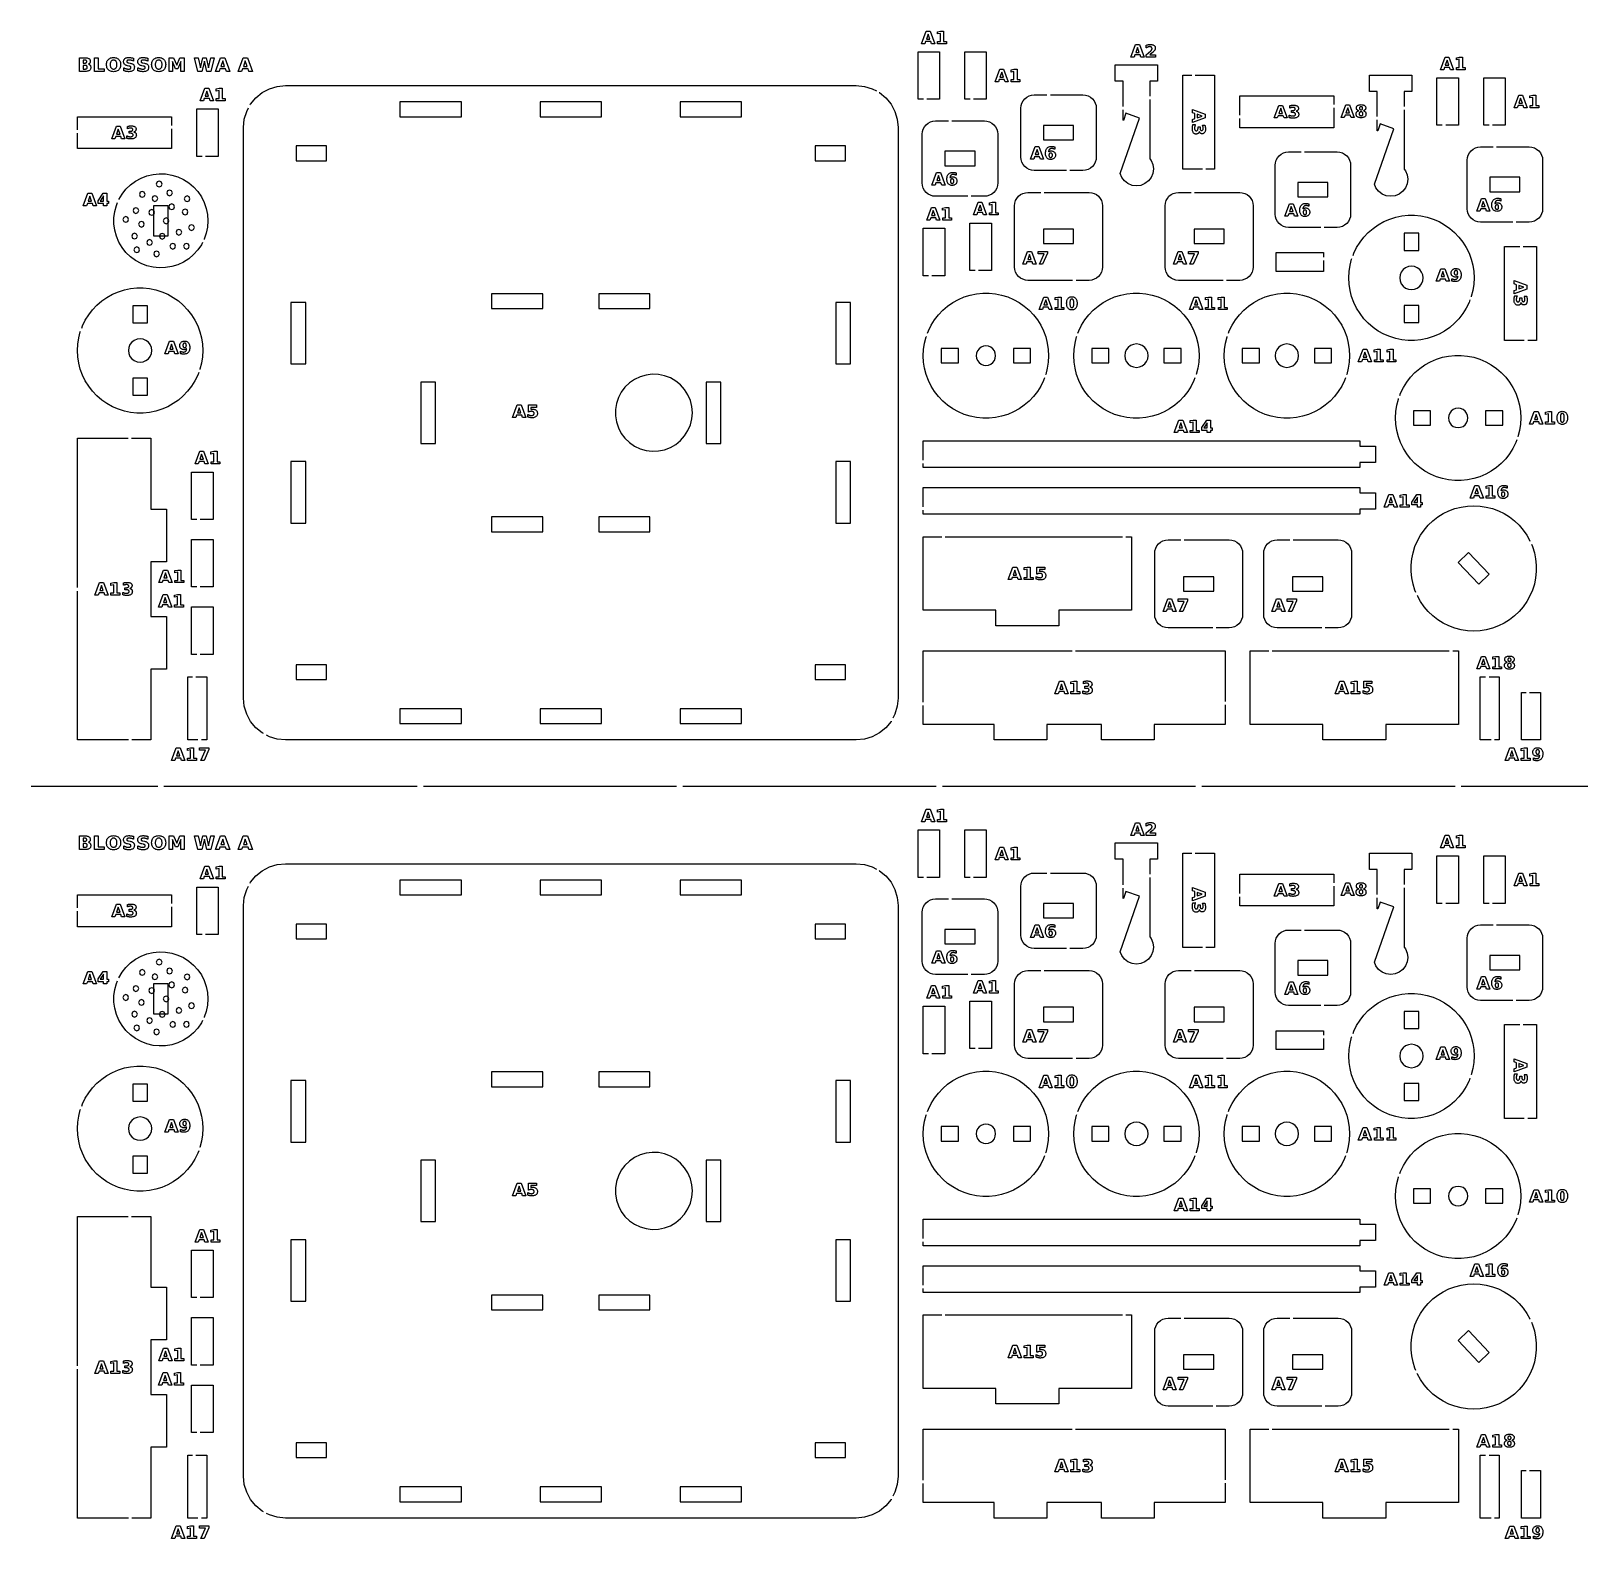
# Model space of a CAD drawing. Header units: millimetres. Extents: x 0 to 300, y 5 to 296.
import ezdxf

# ---------------------------------------------------------------- set-up
doc = ezdxf.new("R2010")
doc.units = ezdxf.units.MM
doc.layers.add('CUT', color=1, linetype='CONTINUOUS')
doc.layers.add('ENGRAVE', color=5, linetype='CONTINUOUS')

msp = doc.modelspace()

# ---------------------------------------------------------------- linework, layer by layer
at = {"layer": 'CUT', "color": 1}
for points in [[(171.95, 282.425), (170.925, 282.425), (170.925, 291.575), (175.075, 291.575), (175.075, 282.425), (172.6, 282.425)], [(180.95, 282.425), (179.925, 282.425), (179.925, 291.575), (184.075, 291.575), (184.075, 282.425), (181.6, 282.425)], [(210.425, 281.0269), (210.425, 285.925), (208.925, 285.925), (208.925, 289.075), (217.075, 289.075), (217.075, 285.925), (215.575, 285.925), (215.575, 283.05)], [(42.2055, 281.3367), (42.2856, 281.4864), (43.2899, 282.7101), (44.5136, 283.7144), (45.9097, 284.4607), (47.4246, 284.9202), (48.9963, 285.075), (159.0037, 285.075), (160.5754, 284.9202), (162.0903, 284.4607), (162.8831, 284.0369)], [(225.75, 268.925), (221.925, 268.925), (221.925, 287.075), (223.7, 287.075)], [(224.35, 287.075), (228.075, 287.075), (228.075, 268.925), (226.4, 268.925)], [(259.425, 279.1269), (259.425, 283.925), (257.925, 283.925), (257.925, 287.075), (266.075, 287.075), (266.075, 283.925), (264.575, 283.925), (264.575, 281.05)], [(271.95, 277.425), (270.925, 277.425), (270.925, 286.575), (275.075, 286.575), (275.075, 277.425), (272.6, 277.425)], [(280.95, 277.425), (279.925, 277.425), (279.925, 286.575), (284.075, 286.575), (284.075, 277.425), (281.6, 277.425)], [(163.4563, 283.7305), (163.4864, 283.7144), (164.7101, 282.7101), (165.7144, 281.4864), (166.4607, 280.0903), (166.9202, 278.5754), (167.075, 277.0037), (167.075, 166.9963), (166.9202, 165.4246), (166.4607, 163.9097), (166.0402, 163.1231)], [(199.509, 268.725), (193.2963, 268.725), (192.7976, 268.7741), (192.3145, 268.9207), (191.8692, 269.1587), (191.4789, 269.4789), (191.1587, 269.8692), (190.9207, 270.3145), (190.7741, 270.7976), (190.725, 271.2963), (190.725, 280.7037), (190.7741, 281.2024), (190.9207, 281.6855), (191.1587, 282.1308), (191.4789, 282.5211), (191.8692, 282.8413), (192.3145, 283.0793), (192.7976, 283.2259), (193.2963, 283.275), (195.7633, 283.275)], [(196.4133, 283.275), (202.7037, 283.275), (203.2024, 283.2259), (203.6855, 283.0793), (204.1308, 282.8413), (204.5211, 282.5211), (204.8413, 282.1308), (205.0793, 281.6855), (205.2259, 281.2024), (205.275, 280.7037), (205.275, 271.2963), (205.2259, 270.7976), (205.0793, 270.3145), (204.8413, 269.8692), (204.5211, 269.4789), (204.1308, 269.1587), (203.6855, 268.9207), (203.2024, 268.7741), (202.7037, 268.725), (200.159, 268.725)], [(215.575, 282.4), (215.575, 270.979), (215.8368, 270.6378), (216.164, 269.8478), (216.2756, 269), (216.164, 268.1522), (215.8368, 267.3622), (215.3162, 266.6838), (214.6378, 266.1632), (213.8478, 265.836), (213, 265.7244), (212.1522, 265.836), (211.3622, 266.1632), (210.6838, 266.6838), (210.1632, 267.3622), (209.8605, 268.093), (213.6079, 278.7997), (210.9745, 279.7214), (210.4996, 278.3645), (210.425, 278.3772), (210.425, 280.3769)], [(232.925, 279.35), (232.925, 283.075), (251.075, 283.075), (251.075, 281.4)], [(8.925, 276.55), (8.925, 279.075), (27.075, 279.075), (27.075, 277.4)], [(32.95, 271.425), (31.925, 271.425), (31.925, 280.575), (36.075, 280.575), (36.075, 271.425), (33.6, 271.425)], [(44.7829, 160.1416), (44.5136, 160.2856), (43.2899, 161.2899), (42.2856, 162.5136), (41.5393, 163.9097), (41.0798, 165.4246), (40.925, 166.9963), (40.925, 277.0037), (41.0798, 278.5754), (41.5393, 280.0903), (41.8991, 280.7634)], [(251.075, 280.75), (251.075, 276.925), (232.925, 276.925), (232.925, 278.7)], [(264.575, 280.4), (264.575, 268.979), (264.8368, 268.6378), (265.164, 267.8478), (265.2756, 267), (265.164, 266.1522), (264.8368, 265.3622), (264.3162, 264.6838), (263.6378, 264.1632), (262.8478, 263.836), (262, 263.7244), (261.1522, 263.836), (260.3622, 264.1632), (259.6838, 264.6838), (259.1632, 265.3622), (258.8605, 266.093), (262.5914, 276.7525), (259.958, 277.6742), (259.4996, 276.3645), (259.425, 276.3772), (259.425, 278.4769)], [(27.075, 276.75), (27.075, 272.925), (8.925, 272.925), (8.925, 275.9)], [(180.509, 263.725), (174.2963, 263.725), (173.7976, 263.7741), (173.3145, 263.9207), (172.8692, 264.1587), (172.4789, 264.4789), (172.1587, 264.8692), (171.9207, 265.3145), (171.7741, 265.7976), (171.725, 266.2963), (171.725, 275.7037), (171.7741, 276.2024), (171.9207, 276.6855), (172.1587, 277.1308), (172.4789, 277.5211), (172.8692, 277.8413), (173.3145, 278.0793), (173.7976, 278.2259), (174.2963, 278.275), (176.7633, 278.275)], [(177.4133, 278.275), (183.7037, 278.275), (184.2024, 278.2259), (184.6855, 278.0793), (185.1308, 277.8413), (185.5211, 277.5211), (185.8413, 277.1308), (186.0793, 276.6855), (186.2259, 276.2024), (186.275, 275.7037), (186.275, 266.2963), (186.2259, 265.7976), (186.0793, 265.3145), (185.8413, 264.8692), (185.5211, 264.4789), (185.1308, 264.1587), (184.6855, 263.9207), (184.2024, 263.7741), (183.7037, 263.725), (181.159, 263.725)], [(285.509, 258.725), (279.2963, 258.725), (278.7976, 258.7741), (278.3145, 258.9207), (277.8692, 259.1587), (277.4789, 259.4789), (277.1587, 259.8692), (276.9207, 260.3145), (276.7741, 260.7976), (276.725, 261.2963), (276.725, 270.7037), (276.7741, 271.2024), (276.9207, 271.6855), (277.1587, 272.1308), (277.4789, 272.5211), (277.8692, 272.8413), (278.3145, 273.0793), (278.7976, 273.2259), (279.2963, 273.275), (281.7633, 273.275)], [(282.4133, 273.275), (288.7037, 273.275), (289.2024, 273.2259), (289.6855, 273.0793), (290.1308, 272.8413), (290.5211, 272.5211), (290.8413, 272.1308), (291.0793, 271.6855), (291.2259, 271.2024), (291.275, 270.7037), (291.275, 261.2963), (291.2259, 260.7976), (291.0793, 260.3145), (290.8413, 259.8692), (290.5211, 259.4789), (290.1308, 259.1587), (289.6855, 258.9207), (289.2024, 258.7741), (288.7037, 258.725), (286.159, 258.725)], [(248.509, 257.725), (242.2963, 257.725), (241.7976, 257.7741), (241.3145, 257.9207), (240.8692, 258.1587), (240.4789, 258.4789), (240.1587, 258.8692), (239.9207, 259.3145), (239.7741, 259.7976), (239.725, 260.2963), (239.725, 269.7037), (239.7741, 270.2024), (239.9207, 270.6855), (240.1587, 271.1308), (240.4789, 271.5211), (240.8692, 271.8413), (241.3145, 272.0793), (241.7976, 272.2259), (242.2963, 272.275), (244.7633, 272.275)], [(245.4133, 272.275), (251.7037, 272.275), (252.2024, 272.2259), (252.6855, 272.0793), (253.1308, 271.8413), (253.5211, 271.5211), (253.8413, 271.1308), (254.0793, 270.6855), (254.2259, 270.2024), (254.275, 269.7037), (254.275, 260.2963), (254.2259, 259.7976), (254.0793, 259.3145), (253.8413, 258.8692), (253.5211, 258.4789), (253.1308, 258.1587), (252.6855, 257.9207), (252.2024, 257.7741), (251.7037, 257.725), (249.159, 257.725)], [(16.9028, 263.0973), (17.5181, 264.1361), (18.2694, 265.0875), (19.1408, 265.9303), (20.1168, 266.6494), (21.1799, 267.232), (22.3112, 267.6677), (23.4905, 267.9488), (24.6968, 268.0701), (25.9084, 268.0296), (27.1038, 267.8279), (28.2617, 267.4688), (29.3614, 266.9585), (30.3832, 266.3061), (31.309, 265.5234), (32.1222, 264.6243), (32.8083, 263.6249), (33.3551, 262.5428), (33.7527, 261.3976), (33.9942, 260.2096), (34.0752, 259), (33.9942, 257.7904), (33.7527, 256.6024), (33.3551, 255.4572), (33.3323, 255.4122)], [(200.709, 247.525), (192.0963, 247.525), (191.5976, 247.5741), (191.1145, 247.7207), (190.6692, 247.9587), (190.2789, 248.2789), (189.9587, 248.6692), (189.7207, 249.1145), (189.5741, 249.5976), (189.525, 250.0963), (189.525, 261.9037), (189.5741, 262.4024), (189.7207, 262.8855), (189.9587, 263.3308), (190.2789, 263.7211), (190.6692, 264.0413), (191.1145, 264.2793), (191.5976, 264.4259), (192.0963, 264.475), (194.5633, 264.475)], [(195.2133, 264.475), (203.9037, 264.475), (204.4024, 264.4259), (204.8855, 264.2793), (205.3308, 264.0413), (205.7211, 263.7211), (206.0413, 263.3308), (206.2793, 262.8855), (206.4259, 262.4024), (206.475, 261.9037), (206.475, 250.0963), (206.4259, 249.5976), (206.2793, 249.1145), (206.0413, 248.6692), (205.7211, 248.2789), (205.3308, 247.9587), (204.8855, 247.7207), (204.4024, 247.5741), (203.9037, 247.525), (201.359, 247.525)], [(229.709, 247.525), (221.0963, 247.525), (220.5976, 247.5741), (220.1145, 247.7207), (219.6692, 247.9587), (219.2789, 248.2789), (218.9587, 248.6692), (218.7207, 249.1145), (218.5741, 249.5976), (218.525, 250.0963), (218.525, 261.9037), (218.5741, 262.4024), (218.7207, 262.8855), (218.9587, 263.3308), (219.2789, 263.7211), (219.6692, 264.0413), (220.1145, 264.2793), (220.5976, 264.4259), (221.0963, 264.475), (223.5633, 264.475)], [(224.2133, 264.475), (232.9037, 264.475), (233.4024, 264.4259), (233.8855, 264.2793), (234.3308, 264.0413), (234.7211, 263.7211), (235.0413, 263.3308), (235.2793, 262.8855), (235.4259, 262.4024), (235.475, 261.9037), (235.475, 250.0963), (235.4259, 249.5976), (235.2793, 249.1145), (235.0413, 248.6692), (234.7211, 248.2789), (234.3308, 247.9587), (233.8855, 247.7207), (233.4024, 247.5741), (232.9037, 247.525), (230.359, 247.525)], [(33.0392, 254.832), (32.8083, 254.3751), (32.1222, 253.3757), (31.309, 252.4766), (30.3832, 251.6939), (29.3614, 251.0415), (28.2617, 250.5312), (27.1038, 250.1721), (25.9084, 249.9704), (24.6968, 249.9299), (23.4905, 250.0512), (22.3112, 250.3323), (21.1799, 250.768), (20.1168, 251.3506), (19.1408, 252.0697), (18.2694, 252.9125), (17.5181, 253.8639), (16.9002, 254.907), (16.427, 256.0231), (16.1067, 257.1924), (15.9451, 258.3938), (15.9451, 259.6062), (16.1067, 260.8076), (16.427, 261.9769), (16.6484, 262.4991)], [(181.95, 249.425), (180.925, 249.425), (180.925, 258.575), (185.075, 258.575), (185.075, 249.425), (182.6, 249.425)], [(254.7426, 252.3274), (254.9035, 252.7619), (255.4422, 253.8601), (256.0892, 254.8981), (256.8379, 255.8654), (257.6807, 256.7519), (258.6088, 257.5487), (259.6127, 258.2475), (260.6822, 258.8411), (261.8063, 259.3234), (262.9733, 259.6896), (264.1715, 259.9359), (265.3884, 260.0596), (266.6116, 260.0596), (267.8285, 259.9359), (269.0267, 259.6896), (270.1937, 259.3234), (271.3178, 258.8411), (272.3873, 258.2475), (273.3912, 257.5487), (274.3193, 256.7519), (275.1621, 255.8654), (275.9108, 254.8981), (276.5578, 253.8601), (277.0965, 252.7619), (277.5213, 251.6148), (277.8279, 250.4307), (278.0131, 249.2216), (278.0751, 248), (278.0131, 246.7784), (277.8279, 245.5693), (277.5213, 244.3852), (277.5114, 244.3583)], [(172.95, 248.425), (171.925, 248.425), (171.925, 257.575), (176.075, 257.575), (176.075, 248.425), (173.6, 248.425)], [(249.075, 251.35), (249.075, 249.225), (239.925, 249.225), (239.925, 252.875), (249.075, 252.875), (249.075, 252)], [(287.75, 235.925), (283.925, 235.925), (283.925, 254.075), (286.9, 254.075)], [(287.55, 254.075), (290.075, 254.075), (290.075, 235.925), (288.4, 235.925)], [(277.2856, 243.7488), (277.0965, 243.2381), (276.5578, 242.1399), (275.9108, 241.1019), (275.1621, 240.1346), (274.3193, 239.2481), (273.3912, 238.4513), (272.3873, 237.7525), (271.3178, 237.1589), (270.1937, 236.6766), (269.0267, 236.3104), (267.8285, 236.0641), (266.6116, 235.9404), (265.3884, 235.9404), (264.1715, 236.0641), (262.9733, 236.3104), (261.8063, 236.6766), (260.6822, 237.1589), (259.6127, 237.7525), (258.6088, 238.4513), (257.6807, 239.2481), (256.8379, 240.1346), (256.0892, 241.1019), (255.4422, 242.1399), (254.9035, 243.2381), (254.4787, 244.3852), (254.1721, 245.5693), (253.9869, 246.7784), (253.9249, 248), (253.9869, 249.2216), (254.1721, 250.4307), (254.4787, 251.6148), (254.5168, 251.7178)], [(9.7426, 238.3274), (9.9035, 238.7619), (10.4422, 239.8601), (11.0892, 240.8981), (11.8379, 241.8654), (12.6807, 242.7519), (13.6088, 243.5487), (14.6127, 244.2475), (15.6822, 244.8411), (16.8063, 245.3234), (17.9733, 245.6896), (19.1715, 245.9359), (20.3884, 246.0596), (21.6116, 246.0596), (22.8285, 245.9359), (24.0267, 245.6896), (25.1937, 245.3234), (26.3178, 244.8411), (27.3873, 244.2475), (28.3912, 243.5487), (29.3193, 242.7519), (30.1621, 241.8654), (30.9108, 240.8981), (31.5578, 239.8601), (32.0965, 238.7619), (32.5213, 237.6148), (32.8279, 236.4307), (33.0131, 235.2216), (33.0751, 234), (33.0131, 232.7784), (32.8279, 231.5693), (32.5213, 230.3852), (32.5114, 230.3583)], [(172.7426, 237.3274), (172.9035, 237.7619), (173.4422, 238.8601), (174.0892, 239.8981), (174.8379, 240.8654), (175.6807, 241.7519), (176.6088, 242.5487), (177.6127, 243.2475), (178.6822, 243.8411), (179.8063, 244.3234), (180.9733, 244.6896), (182.1715, 244.9359), (183.3884, 245.0596), (184.6116, 245.0596), (185.8285, 244.9359), (187.0267, 244.6896), (188.1937, 244.3234), (189.3178, 243.8411), (190.3873, 243.2475), (191.3912, 242.5487), (192.3193, 241.7519), (193.1621, 240.8654), (193.9108, 239.8981), (194.5578, 238.8601), (195.0965, 237.7619), (195.5213, 236.6148), (195.8279, 235.4307), (196.0131, 234.2216), (196.0751, 233), (196.0131, 231.7784), (195.8279, 230.5693), (195.5213, 229.3852), (195.5114, 229.3583)], [(201.7426, 237.3274), (201.9035, 237.7619), (202.4422, 238.8601), (203.0892, 239.8981), (203.8379, 240.8654), (204.6807, 241.7519), (205.6088, 242.5487), (206.6127, 243.2475), (207.6822, 243.8411), (208.8063, 244.3234), (209.9733, 244.6896), (211.1715, 244.9359), (212.3884, 245.0596), (213.6116, 245.0596), (214.8285, 244.9359), (216.0267, 244.6896), (217.1937, 244.3234), (218.3178, 243.8411), (219.3873, 243.2475), (220.3912, 242.5487), (221.3193, 241.7519), (222.1621, 240.8654), (222.9108, 239.8981), (223.5578, 238.8601), (224.0965, 237.7619), (224.5213, 236.6148), (224.8279, 235.4307), (225.0131, 234.2216), (225.0751, 233), (225.0131, 231.7784), (224.8279, 230.5693), (224.5213, 229.3852), (224.5114, 229.3583)], [(230.7426, 237.3274), (230.9035, 237.7619), (231.4422, 238.8601), (232.0892, 239.8981), (232.8379, 240.8654), (233.6807, 241.7519), (234.6088, 242.5487), (235.6127, 243.2475), (236.6822, 243.8411), (237.8063, 244.3234), (238.9733, 244.6896), (240.1715, 244.9359), (241.3884, 245.0596), (242.6116, 245.0596), (243.8285, 244.9359), (245.0267, 244.6896), (246.1937, 244.3234), (247.3178, 243.8411), (248.3873, 243.2475), (249.3912, 242.5487), (250.3193, 241.7519), (251.1621, 240.8654), (251.9108, 239.8981), (252.5578, 238.8601), (253.0965, 237.7619), (253.5213, 236.6148), (253.8279, 235.4307), (254.0131, 234.2216), (254.0751, 233), (254.0131, 231.7784), (253.8279, 230.5693), (253.5213, 229.3852), (253.5114, 229.3583)], [(32.2856, 229.7488), (32.0965, 229.2381), (31.5578, 228.1399), (30.9108, 227.1019), (30.1621, 226.1346), (29.3193, 225.2481), (28.3912, 224.4513), (27.3873, 223.7525), (26.3178, 223.1589), (25.1937, 222.6766), (24.0267, 222.3104), (22.8285, 222.0641), (21.6116, 221.9404), (20.3884, 221.9404), (19.1715, 222.0641), (17.9733, 222.3104), (16.8063, 222.6766), (15.6822, 223.1589), (14.6127, 223.7525), (13.6088, 224.4513), (12.6807, 225.2481), (11.8379, 226.1346), (11.0892, 227.1019), (10.4422, 228.1399), (9.9035, 229.2381), (9.4787, 230.3852), (9.1721, 231.5693), (8.9869, 232.7784), (8.9249, 234), (8.9869, 235.2216), (9.1721, 236.4307), (9.4787, 237.6148), (9.5168, 237.7178)], [(195.2856, 228.7488), (195.0965, 228.2381), (194.5578, 227.1399), (193.9108, 226.1019), (193.1621, 225.1346), (192.3193, 224.2481), (191.3912, 223.4513), (190.3873, 222.7525), (189.3178, 222.1589), (188.1937, 221.6766), (187.0267, 221.3104), (185.8285, 221.0641), (184.6116, 220.9404), (183.3884, 220.9404), (182.1715, 221.0641), (180.9733, 221.3104), (179.8063, 221.6766), (178.6822, 222.1589), (177.6127, 222.7525), (176.6088, 223.4513), (175.6807, 224.2481), (174.8379, 225.1346), (174.0892, 226.1019), (173.4422, 227.1399), (172.9035, 228.2381), (172.4787, 229.3852), (172.1721, 230.5693), (171.9869, 231.7784), (171.9249, 233), (171.9869, 234.2216), (172.1721, 235.4307), (172.4787, 236.6148), (172.5168, 236.7178)], [(224.2856, 228.7488), (224.0965, 228.2381), (223.5578, 227.1399), (222.9108, 226.1019), (222.1621, 225.1346), (221.3193, 224.2481), (220.3912, 223.4513), (219.3873, 222.7525), (218.3178, 222.1589), (217.1937, 221.6766), (216.0267, 221.3104), (214.8285, 221.0641), (213.6116, 220.9404), (212.3884, 220.9404), (211.1715, 221.0641), (209.9733, 221.3104), (208.8063, 221.6766), (207.6822, 222.1589), (206.6127, 222.7525), (205.6088, 223.4513), (204.6807, 224.2481), (203.8379, 225.1346), (203.0892, 226.1019), (202.4422, 227.1399), (201.9035, 228.2381), (201.4787, 229.3852), (201.1721, 230.5693), (200.9869, 231.7784), (200.9249, 233), (200.9869, 234.2216), (201.1721, 235.4307), (201.4787, 236.6148), (201.5168, 236.7178)], [(253.2856, 228.7488), (253.0965, 228.2381), (252.5578, 227.1399), (251.9108, 226.1019), (251.1621, 225.1346), (250.3193, 224.2481), (249.3912, 223.4513), (248.3873, 222.7525), (247.3178, 222.1589), (246.1937, 221.6766), (245.0267, 221.3104), (243.8285, 221.0641), (242.6116, 220.9404), (241.3884, 220.9404), (240.1715, 221.0641), (238.9733, 221.3104), (237.8063, 221.6766), (236.6822, 222.1589), (235.6127, 222.7525), (234.6088, 223.4513), (233.6807, 224.2481), (232.8379, 225.1346), (232.0892, 226.1019), (231.4422, 227.1399), (230.9035, 228.2381), (230.4787, 229.3852), (230.1721, 230.5693), (229.9869, 231.7784), (229.9249, 233), (229.9869, 234.2216), (230.1721, 235.4307), (230.4787, 236.6148), (230.5168, 236.7178)], [(263.7426, 225.3274), (263.9035, 225.7619), (264.4422, 226.8601), (265.0892, 227.8981), (265.8379, 228.8654), (266.6807, 229.7519), (267.6088, 230.5487), (268.6127, 231.2475), (269.6822, 231.8411), (270.8063, 232.3234), (271.9733, 232.6896), (273.1715, 232.9359), (274.3884, 233.0596), (275.6116, 233.0596), (276.8285, 232.9359), (278.0267, 232.6896), (279.1937, 232.3234), (280.3178, 231.8411), (281.3873, 231.2475), (282.3912, 230.5487), (283.3193, 229.7519), (284.1621, 228.8654), (284.9108, 227.8981), (285.5578, 226.8601), (286.0965, 225.7619), (286.5213, 224.6148), (286.8279, 223.4307), (287.0131, 222.2216), (287.0751, 221), (287.0131, 219.7784), (286.8279, 218.5693), (286.5213, 217.3852), (286.5114, 217.3583)], [(286.2856, 216.7488), (286.0965, 216.2381), (285.5578, 215.1399), (284.9108, 214.1019), (284.1621, 213.1346), (283.3193, 212.2481), (282.3912, 211.4513), (281.3873, 210.7525), (280.3178, 210.1589), (279.1937, 209.6766), (278.0267, 209.3104), (276.8285, 209.0641), (275.6116, 208.9404), (274.3884, 208.9404), (273.1715, 209.0641), (271.9733, 209.3104), (270.8063, 209.6766), (269.6822, 210.1589), (268.6127, 210.7525), (267.6088, 211.4513), (266.6807, 212.2481), (265.8379, 213.1346), (265.0892, 214.1019), (264.4422, 215.1399), (263.9035, 216.2381), (263.4787, 217.3852), (263.1721, 218.5693), (262.9869, 219.7784), (262.9249, 221), (262.9869, 222.2216), (263.1721, 223.4307), (263.4787, 224.6148), (263.5168, 224.7178)], [(8.925, 188.2833), (8.925, 217.075), (18.6833, 217.075)], [(19.3333, 217.075), (23.075, 217.075), (23.075, 203.4083), (26.075, 203.4083), (26.075, 193.2583), (23.075, 193.2583), (23.075, 182.7417), (26.075, 182.7417), (26.075, 172.5917), (23.075, 172.5917), (23.075, 158.925), (19.4167, 158.925)], [(171.925, 212.85), (171.925, 216.575), (256.075, 216.575), (256.075, 215.575), (259.075, 215.575), (259.075, 212.425), (256.075, 212.425), (256.075, 211.425), (171.925, 211.425), (171.925, 212.2)], [(31.95, 201.425), (30.925, 201.425), (30.925, 210.575), (35.075, 210.575), (35.075, 201.425), (32.6, 201.425)], [(171.925, 203.85), (171.925, 207.575), (256.075, 207.575), (256.075, 206.575), (259.075, 206.575), (259.075, 203.425), (256.075, 203.425), (256.075, 202.425), (171.925, 202.425), (171.925, 203.2)], [(266.8593, 187.3805), (266.6765, 187.8063), (266.3104, 188.9734), (266.0641, 190.1716), (265.9404, 191.3885), (265.9404, 192.6117), (266.0642, 193.8286), (266.3104, 195.0267), (266.6766, 196.1938), (267.159, 197.3179), (267.7526, 198.3874), (268.4514, 199.3913), (269.2481, 200.3194), (270.1347, 201.1621), (271.1019, 201.9108), (272.14, 202.5579), (273.2382, 203.0965), (274.3852, 203.5213), (275.5694, 203.8279), (276.7785, 204.0132), (278.0001, 204.0751), (279.2217, 204.0131), (280.4308, 203.8279), (281.6149, 203.5213), (282.762, 203.0965), (283.8601, 202.5578), (284.8982, 201.9108), (285.8654, 201.162), (286.752, 200.3193), (287.5487, 199.3912), (288.2475, 198.3872), (288.8411, 197.3177), (288.8524, 197.2914)], [(210.95, 198.075), (212.075, 198.075), (212.075, 183.925), (198.075, 183.925), (198.075, 180.925), (185.925, 180.925), (185.925, 183.925), (171.925, 183.925), (171.925, 198.075), (175.5, 198.075)], [(176.15, 198.075), (210.3, 198.075)], [(31.95, 188.425), (30.925, 188.425), (30.925, 197.575), (35.075, 197.575), (35.075, 188.425), (32.6, 188.425)], [(227.709, 180.525), (219.0963, 180.525), (218.5976, 180.5741), (218.1145, 180.7207), (217.6692, 180.9587), (217.2789, 181.2789), (216.9587, 181.6692), (216.7207, 182.1145), (216.5741, 182.5976), (216.525, 183.0963), (216.525, 194.9037), (216.5741, 195.4024), (216.7207, 195.8855), (216.9587, 196.3308), (217.2789, 196.7211), (217.6692, 197.0413), (218.1145, 197.2793), (218.5976, 197.4259), (219.0963, 197.475), (221.5633, 197.475)], [(222.2133, 197.475), (230.9037, 197.475), (231.4024, 197.4259), (231.8855, 197.2793), (232.3308, 197.0413), (232.7211, 196.7211), (233.0413, 196.3308), (233.2793, 195.8855), (233.4259, 195.4024), (233.475, 194.9037), (233.475, 183.0963), (233.4259, 182.5976), (233.2793, 182.1145), (233.0413, 181.6692), (232.7211, 181.2789), (232.3308, 180.9587), (231.8855, 180.7207), (231.4024, 180.5741), (230.9037, 180.525), (228.359, 180.525)], [(248.709, 180.525), (240.0963, 180.525), (239.5976, 180.5741), (239.1145, 180.7207), (238.6692, 180.9587), (238.2789, 181.2789), (237.9587, 181.6692), (237.7207, 182.1145), (237.5741, 182.5976), (237.525, 183.0963), (237.525, 194.9037), (237.5741, 195.4024), (237.7207, 195.8855), (237.9587, 196.3308), (238.2789, 196.7211), (238.6692, 197.0413), (239.1145, 197.2793), (239.5976, 197.4259), (240.0963, 197.475), (242.5633, 197.475)], [(243.2133, 197.475), (251.9037, 197.475), (252.4024, 197.4259), (252.8855, 197.2793), (253.3308, 197.0413), (253.7211, 196.7211), (254.0413, 196.3308), (254.2793, 195.8855), (254.4259, 195.4024), (254.475, 194.9037), (254.475, 183.0963), (254.4259, 182.5976), (254.2793, 182.1145), (254.0413, 181.6692), (253.7211, 181.2789), (253.3308, 180.9587), (252.8855, 180.7207), (252.4024, 180.5741), (251.9037, 180.525), (249.359, 180.525)], [(289.1087, 196.6941), (289.3235, 196.1937), (289.6896, 195.0266), (289.9359, 193.8284), (290.0596, 192.6115), (290.0596, 191.3883), (289.9358, 190.1714), (289.6896, 188.9733), (289.3234, 187.8062), (288.841, 186.6821), (288.2474, 185.6126), (287.5486, 184.6087), (286.7519, 183.6806), (285.8653, 182.8379), (284.8981, 182.0892), (283.86, 181.4421), (282.7618, 180.9035), (281.6148, 180.4787), (280.4306, 180.1721), (279.2215, 179.9868), (277.9999, 179.9249), (276.7783, 179.9869), (275.5692, 180.1721), (274.3851, 180.4787), (273.238, 180.9035), (272.1399, 181.4422), (271.1018, 182.0892), (270.1346, 182.838), (269.248, 183.6807), (268.4513, 184.6088), (267.7525, 185.6128), (267.1589, 186.6823), (267.1156, 186.7832)], [(18.7667, 158.925), (8.925, 158.925), (8.925, 187.6333)], [(31.95, 175.425), (30.925, 175.425), (30.925, 184.575), (35.075, 184.575), (35.075, 175.425), (32.6, 175.425)], [(171.925, 166.2333), (171.925, 176.075), (200.6333, 176.075)], [(201.2833, 176.075), (230.075, 176.075), (230.075, 166.3167)], [(273.95, 176.075), (275.075, 176.075), (275.075, 161.925), (261.075, 161.925), (261.075, 158.925), (248.925, 158.925), (248.925, 161.925), (234.925, 161.925), (234.925, 176.075), (238.5, 176.075)], [(239.15, 176.075), (273.3, 176.075)], [(32.15, 158.925), (30.225, 158.925), (30.225, 171.075), (31.1, 171.075)], [(31.75, 171.075), (33.875, 171.075), (33.875, 158.925), (32.8, 158.925)], [(281.35, 158.925), (279.225, 158.925), (279.225, 171.075), (280.3, 171.075)], [(280.95, 171.075), (282.875, 171.075), (282.875, 158.925), (282, 158.925)], [(288.75, 168.075), (290.875, 168.075), (290.875, 158.925), (287.225, 158.925), (287.225, 168.075), (288.1, 168.075)], [(230.075, 165.6667), (230.075, 161.925), (216.4083, 161.925), (216.4083, 158.925), (206.2583, 158.925), (206.2583, 161.925), (195.7417, 161.925), (195.7417, 158.925), (185.5917, 158.925), (185.5917, 161.925), (171.925, 161.925), (171.925, 165.5833)], [(165.7338, 162.5498), (165.7144, 162.5136), (164.7101, 161.2899), (163.4864, 160.2856), (162.0903, 159.5393), (160.5754, 159.0798), (159.0037, 158.925), (48.9963, 158.925), (47.4246, 159.0798), (45.9097, 159.5393), (45.3562, 159.8352)], [(0, 150), (24.4, 150)], [(25.6, 150), (74.4, 150)], [(75.6, 150), (124.4, 150)], [(125.6, 150), (174.4, 150)], [(175.6, 150), (224.4, 150)], [(225.6, 150), (274.4, 150)], [(275.6, 150), (300, 150)], [(171.95, 132.425), (170.925, 132.425), (170.925, 141.575), (175.075, 141.575), (175.075, 132.425), (172.6, 132.425)], [(180.95, 132.425), (179.925, 132.425), (179.925, 141.575), (184.075, 141.575), (184.075, 132.425), (181.6, 132.425)], [(210.425, 131.0269), (210.425, 135.925), (208.925, 135.925), (208.925, 139.075), (217.075, 139.075), (217.075, 135.925), (215.575, 135.925), (215.575, 133.05)], [(42.2055, 131.3367), (42.2856, 131.4864), (43.2899, 132.7101), (44.5136, 133.7144), (45.9097, 134.4607), (47.4246, 134.9202), (48.9963, 135.075), (159.0037, 135.075), (160.5754, 134.9202), (162.0903, 134.4607), (162.8831, 134.0369)], [(225.75, 118.925), (221.925, 118.925), (221.925, 137.075), (223.7, 137.075)], [(224.35, 137.075), (228.075, 137.075), (228.075, 118.925), (226.4, 118.925)], [(259.425, 129.1269), (259.425, 133.925), (257.925, 133.925), (257.925, 137.075), (266.075, 137.075), (266.075, 133.925), (264.575, 133.925), (264.575, 131.05)], [(271.95, 127.425), (270.925, 127.425), (270.925, 136.575), (275.075, 136.575), (275.075, 127.425), (272.6, 127.425)], [(280.95, 127.425), (279.925, 127.425), (279.925, 136.575), (284.075, 136.575), (284.075, 127.425), (281.6, 127.425)], [(163.4563, 133.7305), (163.4864, 133.7144), (164.7101, 132.7101), (165.7144, 131.4864), (166.4607, 130.0903), (166.9202, 128.5754), (167.075, 127.0037), (167.075, 16.9963), (166.9202, 15.4246), (166.4607, 13.9097), (166.0402, 13.1231)], [(199.509, 118.725), (193.2963, 118.725), (192.7976, 118.7741), (192.3145, 118.9207), (191.8692, 119.1587), (191.4789, 119.4789), (191.1587, 119.8692), (190.9207, 120.3145), (190.7741, 120.7976), (190.725, 121.2963), (190.725, 130.7037), (190.7741, 131.2024), (190.9207, 131.6855), (191.1587, 132.1308), (191.4789, 132.5211), (191.8692, 132.8413), (192.3145, 133.0793), (192.7976, 133.2259), (193.2963, 133.275), (195.7633, 133.275)], [(196.4133, 133.275), (202.7037, 133.275), (203.2024, 133.2259), (203.6855, 133.0793), (204.1308, 132.8413), (204.5211, 132.5211), (204.8413, 132.1308), (205.0793, 131.6855), (205.2259, 131.2024), (205.275, 130.7037), (205.275, 121.2963), (205.2259, 120.7976), (205.0793, 120.3145), (204.8413, 119.8692), (204.5211, 119.4789), (204.1308, 119.1587), (203.6855, 118.9207), (203.2024, 118.7741), (202.7037, 118.725), (200.159, 118.725)], [(215.575, 132.4), (215.575, 120.979), (215.8368, 120.6378), (216.164, 119.8478), (216.2756, 119), (216.164, 118.1522), (215.8368, 117.3622), (215.3162, 116.6838), (214.6378, 116.1632), (213.8478, 115.836), (213, 115.7244), (212.1522, 115.836), (211.3622, 116.1632), (210.6838, 116.6838), (210.1632, 117.3622), (209.8605, 118.093), (213.6079, 128.7997), (210.9745, 129.7214), (210.4996, 128.3645), (210.425, 128.3772), (210.425, 130.3769)], [(232.925, 129.35), (232.925, 133.075), (251.075, 133.075), (251.075, 131.4)], [(8.925, 126.55), (8.925, 129.075), (27.075, 129.075), (27.075, 127.4)], [(32.95, 121.425), (31.925, 121.425), (31.925, 130.575), (36.075, 130.575), (36.075, 121.425), (33.6, 121.425)], [(44.7829, 10.1416), (44.5136, 10.2856), (43.2899, 11.2899), (42.2856, 12.5136), (41.5393, 13.9097), (41.0798, 15.4246), (40.925, 16.9963), (40.925, 127.0037), (41.0798, 128.5754), (41.5393, 130.0903), (41.8991, 130.7634)], [(251.075, 130.75), (251.075, 126.925), (232.925, 126.925), (232.925, 128.7)], [(264.575, 130.4), (264.575, 118.979), (264.8368, 118.6378), (265.164, 117.8478), (265.2756, 117), (265.164, 116.1522), (264.8368, 115.3622), (264.3162, 114.6838), (263.6378, 114.1632), (262.8478, 113.836), (262, 113.7244), (261.1522, 113.836), (260.3622, 114.1632), (259.6838, 114.6838), (259.1632, 115.3622), (258.8605, 116.093), (262.5914, 126.7525), (259.958, 127.6742), (259.4996, 126.3645), (259.425, 126.3772), (259.425, 128.4769)], [(27.075, 126.75), (27.075, 122.925), (8.925, 122.925), (8.925, 125.9)], [(180.509, 113.725), (174.2963, 113.725), (173.7976, 113.7741), (173.3145, 113.9207), (172.8692, 114.1587), (172.4789, 114.4789), (172.1587, 114.8692), (171.9207, 115.3145), (171.7741, 115.7976), (171.725, 116.2963), (171.725, 125.7037), (171.7741, 126.2024), (171.9207, 126.6855), (172.1587, 127.1308), (172.4789, 127.5211), (172.8692, 127.8413), (173.3145, 128.0793), (173.7976, 128.2259), (174.2963, 128.275), (176.7633, 128.275)], [(177.4133, 128.275), (183.7037, 128.275), (184.2024, 128.2259), (184.6855, 128.0793), (185.1308, 127.8413), (185.5211, 127.5211), (185.8413, 127.1308), (186.0793, 126.6855), (186.2259, 126.2024), (186.275, 125.7037), (186.275, 116.2963), (186.2259, 115.7976), (186.0793, 115.3145), (185.8413, 114.8692), (185.5211, 114.4789), (185.1308, 114.1587), (184.6855, 113.9207), (184.2024, 113.7741), (183.7037, 113.725), (181.159, 113.725)], [(285.509, 108.725), (279.2963, 108.725), (278.7976, 108.7741), (278.3145, 108.9207), (277.8692, 109.1587), (277.4789, 109.4789), (277.1587, 109.8692), (276.9207, 110.3145), (276.7741, 110.7976), (276.725, 111.2963), (276.725, 120.7037), (276.7741, 121.2024), (276.9207, 121.6855), (277.1587, 122.1308), (277.4789, 122.5211), (277.8692, 122.8413), (278.3145, 123.0793), (278.7976, 123.2259), (279.2963, 123.275), (281.7633, 123.275)], [(282.4133, 123.275), (288.7037, 123.275), (289.2024, 123.2259), (289.6855, 123.0793), (290.1308, 122.8413), (290.5211, 122.5211), (290.8413, 122.1308), (291.0793, 121.6855), (291.2259, 121.2024), (291.275, 120.7037), (291.275, 111.2963), (291.2259, 110.7976), (291.0793, 110.3145), (290.8413, 109.8692), (290.5211, 109.4789), (290.1308, 109.1587), (289.6855, 108.9207), (289.2024, 108.7741), (288.7037, 108.725), (286.159, 108.725)], [(248.509, 107.725), (242.2963, 107.725), (241.7976, 107.7741), (241.3145, 107.9207), (240.8692, 108.1587), (240.4789, 108.4789), (240.1587, 108.8692), (239.9207, 109.3145), (239.7741, 109.7976), (239.725, 110.2963), (239.725, 119.7037), (239.7741, 120.2024), (239.9207, 120.6855), (240.1587, 121.1308), (240.4789, 121.5211), (240.8692, 121.8413), (241.3145, 122.0793), (241.7976, 122.2259), (242.2963, 122.275), (244.7633, 122.275)], [(245.4133, 122.275), (251.7037, 122.275), (252.2024, 122.2259), (252.6855, 122.0793), (253.1308, 121.8413), (253.5211, 121.5211), (253.8413, 121.1308), (254.0793, 120.6855), (254.2259, 120.2024), (254.275, 119.7037), (254.275, 110.2963), (254.2259, 109.7976), (254.0793, 109.3145), (253.8413, 108.8692), (253.5211, 108.4789), (253.1308, 108.1587), (252.6855, 107.9207), (252.2024, 107.7741), (251.7037, 107.725), (249.159, 107.725)], [(16.9028, 113.0973), (17.5181, 114.1361), (18.2694, 115.0875), (19.1408, 115.9303), (20.1168, 116.6494), (21.1799, 117.232), (22.3112, 117.6677), (23.4905, 117.9488), (24.6968, 118.0701), (25.9084, 118.0296), (27.1038, 117.8279), (28.2617, 117.4688), (29.3614, 116.9585), (30.3832, 116.3061), (31.309, 115.5234), (32.1222, 114.6243), (32.8083, 113.6249), (33.3551, 112.5428), (33.7527, 111.3976), (33.9942, 110.2096), (34.0752, 109), (33.9942, 107.7904), (33.7527, 106.6024), (33.3551, 105.4572), (33.3323, 105.4122)], [(200.709, 97.525), (192.0963, 97.525), (191.5976, 97.5741), (191.1145, 97.7207), (190.6692, 97.9587), (190.2789, 98.2789), (189.9587, 98.6692), (189.7207, 99.1145), (189.5741, 99.5976), (189.525, 100.0963), (189.525, 111.9037), (189.5741, 112.4024), (189.7207, 112.8855), (189.9587, 113.3308), (190.2789, 113.7211), (190.6692, 114.0413), (191.1145, 114.2793), (191.5976, 114.4259), (192.0963, 114.475), (194.5633, 114.475)], [(195.2133, 114.475), (203.9037, 114.475), (204.4024, 114.4259), (204.8855, 114.2793), (205.3308, 114.0413), (205.7211, 113.7211), (206.0413, 113.3308), (206.2793, 112.8855), (206.4259, 112.4024), (206.475, 111.9037), (206.475, 100.0963), (206.4259, 99.5976), (206.2793, 99.1145), (206.0413, 98.6692), (205.7211, 98.2789), (205.3308, 97.9587), (204.8855, 97.7207), (204.4024, 97.5741), (203.9037, 97.525), (201.359, 97.525)], [(229.709, 97.525), (221.0963, 97.525), (220.5976, 97.5741), (220.1145, 97.7207), (219.6692, 97.9587), (219.2789, 98.2789), (218.9587, 98.6692), (218.7207, 99.1145), (218.5741, 99.5976), (218.525, 100.0963), (218.525, 111.9037), (218.5741, 112.4024), (218.7207, 112.8855), (218.9587, 113.3308), (219.2789, 113.7211), (219.6692, 114.0413), (220.1145, 114.2793), (220.5976, 114.4259), (221.0963, 114.475), (223.5633, 114.475)], [(224.2133, 114.475), (232.9037, 114.475), (233.4024, 114.4259), (233.8855, 114.2793), (234.3308, 114.0413), (234.7211, 113.7211), (235.0413, 113.3308), (235.2793, 112.8855), (235.4259, 112.4024), (235.475, 111.9037), (235.475, 100.0963), (235.4259, 99.5976), (235.2793, 99.1145), (235.0413, 98.6692), (234.7211, 98.2789), (234.3308, 97.9587), (233.8855, 97.7207), (233.4024, 97.5741), (232.9037, 97.525), (230.359, 97.525)], [(33.0392, 104.832), (32.8083, 104.3751), (32.1222, 103.3757), (31.309, 102.4766), (30.3832, 101.6939), (29.3614, 101.0415), (28.2617, 100.5312), (27.1038, 100.1721), (25.9084, 99.9704), (24.6968, 99.9299), (23.4905, 100.0512), (22.3112, 100.3323), (21.1799, 100.768), (20.1168, 101.3506), (19.1408, 102.0697), (18.2694, 102.9125), (17.5181, 103.8639), (16.9002, 104.907), (16.427, 106.0231), (16.1067, 107.1924), (15.9451, 108.3938), (15.9451, 109.6062), (16.1067, 110.8076), (16.427, 111.9769), (16.6484, 112.4991)], [(181.95, 99.425), (180.925, 99.425), (180.925, 108.575), (185.075, 108.575), (185.075, 99.425), (182.6, 99.425)], [(254.7426, 102.3274), (254.9035, 102.7619), (255.4422, 103.8601), (256.0892, 104.8981), (256.8379, 105.8654), (257.6807, 106.7519), (258.6088, 107.5487), (259.6127, 108.2475), (260.6822, 108.8411), (261.8063, 109.3234), (262.9733, 109.6896), (264.1715, 109.9359), (265.3884, 110.0596), (266.6116, 110.0596), (267.8285, 109.9359), (269.0267, 109.6896), (270.1937, 109.3234), (271.3178, 108.8411), (272.3873, 108.2475), (273.3912, 107.5487), (274.3193, 106.7519), (275.1621, 105.8654), (275.9108, 104.8981), (276.5578, 103.8601), (277.0965, 102.7619), (277.5213, 101.6148), (277.8279, 100.4307), (278.0131, 99.2216), (278.0751, 98), (278.0131, 96.7784), (277.8279, 95.5693), (277.5213, 94.3852), (277.5114, 94.3583)], [(172.95, 98.425), (171.925, 98.425), (171.925, 107.575), (176.075, 107.575), (176.075, 98.425), (173.6, 98.425)], [(249.075, 101.35), (249.075, 99.225), (239.925, 99.225), (239.925, 102.875), (249.075, 102.875), (249.075, 102)], [(287.75, 85.925), (283.925, 85.925), (283.925, 104.075), (286.9, 104.075)], [(287.55, 104.075), (290.075, 104.075), (290.075, 85.925), (288.4, 85.925)], [(277.2856, 93.7488), (277.0965, 93.2381), (276.5578, 92.1399), (275.9108, 91.1019), (275.1621, 90.1346), (274.3193, 89.2481), (273.3912, 88.4513), (272.3873, 87.7525), (271.3178, 87.1589), (270.1937, 86.6766), (269.0267, 86.3104), (267.8285, 86.0641), (266.6116, 85.9404), (265.3884, 85.9404), (264.1715, 86.0641), (262.9733, 86.3104), (261.8063, 86.6766), (260.6822, 87.1589), (259.6127, 87.7525), (258.6088, 88.4513), (257.6807, 89.2481), (256.8379, 90.1346), (256.0892, 91.1019), (255.4422, 92.1399), (254.9035, 93.2381), (254.4787, 94.3852), (254.1721, 95.5693), (253.9869, 96.7784), (253.9249, 98), (253.9869, 99.2216), (254.1721, 100.4307), (254.4787, 101.6148), (254.5168, 101.7178)], [(9.7426, 88.3274), (9.9035, 88.7619), (10.4422, 89.8601), (11.0892, 90.8981), (11.8379, 91.8654), (12.6807, 92.7519), (13.6088, 93.5487), (14.6127, 94.2475), (15.6822, 94.8411), (16.8063, 95.3234), (17.9733, 95.6896), (19.1715, 95.9359), (20.3884, 96.0596), (21.6116, 96.0596), (22.8285, 95.9359), (24.0267, 95.6896), (25.1937, 95.3234), (26.3178, 94.8411), (27.3873, 94.2475), (28.3912, 93.5487), (29.3193, 92.7519), (30.1621, 91.8654), (30.9108, 90.8981), (31.5578, 89.8601), (32.0965, 88.7619), (32.5213, 87.6148), (32.8279, 86.4307), (33.0131, 85.2216), (33.0751, 84), (33.0131, 82.7784), (32.8279, 81.5693), (32.5213, 80.3852), (32.5114, 80.3583)], [(172.7426, 87.3274), (172.9035, 87.7619), (173.4422, 88.8601), (174.0892, 89.8981), (174.8379, 90.8654), (175.6807, 91.7519), (176.6088, 92.5487), (177.6127, 93.2475), (178.6822, 93.8411), (179.8063, 94.3234), (180.9733, 94.6896), (182.1715, 94.9359), (183.3884, 95.0596), (184.6116, 95.0596), (185.8285, 94.9359), (187.0267, 94.6896), (188.1937, 94.3234), (189.3178, 93.8411), (190.3873, 93.2475), (191.3912, 92.5487), (192.3193, 91.7519), (193.1621, 90.8654), (193.9108, 89.8981), (194.5578, 88.8601), (195.0965, 87.7619), (195.5213, 86.6148), (195.8279, 85.4307), (196.0131, 84.2216), (196.0751, 83), (196.0131, 81.7784), (195.8279, 80.5693), (195.5213, 79.3852), (195.5114, 79.3583)], [(201.7426, 87.3274), (201.9035, 87.7619), (202.4422, 88.8601), (203.0892, 89.8981), (203.8379, 90.8654), (204.6807, 91.7519), (205.6088, 92.5487), (206.6127, 93.2475), (207.6822, 93.8411), (208.8063, 94.3234), (209.9733, 94.6896), (211.1715, 94.9359), (212.3884, 95.0596), (213.6116, 95.0596), (214.8285, 94.9359), (216.0267, 94.6896), (217.1937, 94.3234), (218.3178, 93.8411), (219.3873, 93.2475), (220.3912, 92.5487), (221.3193, 91.7519), (222.1621, 90.8654), (222.9108, 89.8981), (223.5578, 88.8601), (224.0965, 87.7619), (224.5213, 86.6148), (224.8279, 85.4307), (225.0131, 84.2216), (225.0751, 83), (225.0131, 81.7784), (224.8279, 80.5693), (224.5213, 79.3852), (224.5114, 79.3583)], [(230.7426, 87.3274), (230.9035, 87.7619), (231.4422, 88.8601), (232.0892, 89.8981), (232.8379, 90.8654), (233.6807, 91.7519), (234.6088, 92.5487), (235.6127, 93.2475), (236.6822, 93.8411), (237.8063, 94.3234), (238.9733, 94.6896), (240.1715, 94.9359), (241.3884, 95.0596), (242.6116, 95.0596), (243.8285, 94.9359), (245.0267, 94.6896), (246.1937, 94.3234), (247.3178, 93.8411), (248.3873, 93.2475), (249.3912, 92.5487), (250.3193, 91.7519), (251.1621, 90.8654), (251.9108, 89.8981), (252.5578, 88.8601), (253.0965, 87.7619), (253.5213, 86.6148), (253.8279, 85.4307), (254.0131, 84.2216), (254.0751, 83), (254.0131, 81.7784), (253.8279, 80.5693), (253.5213, 79.3852), (253.5114, 79.3583)], [(32.2856, 79.7488), (32.0965, 79.2381), (31.5578, 78.1399), (30.9108, 77.1019), (30.1621, 76.1346), (29.3193, 75.2481), (28.3912, 74.4513), (27.3873, 73.7525), (26.3178, 73.1589), (25.1937, 72.6766), (24.0267, 72.3104), (22.8285, 72.0641), (21.6116, 71.9404), (20.3884, 71.9404), (19.1715, 72.0641), (17.9733, 72.3104), (16.8063, 72.6766), (15.6822, 73.1589), (14.6127, 73.7525), (13.6088, 74.4513), (12.6807, 75.2481), (11.8379, 76.1346), (11.0892, 77.1019), (10.4422, 78.1399), (9.9035, 79.2381), (9.4787, 80.3852), (9.1721, 81.5693), (8.9869, 82.7784), (8.9249, 84), (8.9869, 85.2216), (9.1721, 86.4307), (9.4787, 87.6148), (9.5168, 87.7178)], [(195.2856, 78.7488), (195.0965, 78.2381), (194.5578, 77.1399), (193.9108, 76.1019), (193.1621, 75.1346), (192.3193, 74.2481), (191.3912, 73.4513), (190.3873, 72.7525), (189.3178, 72.1589), (188.1937, 71.6766), (187.0267, 71.3104), (185.8285, 71.0641), (184.6116, 70.9404), (183.3884, 70.9404), (182.1715, 71.0641), (180.9733, 71.3104), (179.8063, 71.6766), (178.6822, 72.1589), (177.6127, 72.7525), (176.6088, 73.4513), (175.6807, 74.2481), (174.8379, 75.1346), (174.0892, 76.1019), (173.4422, 77.1399), (172.9035, 78.2381), (172.4787, 79.3852), (172.1721, 80.5693), (171.9869, 81.7784), (171.9249, 83), (171.9869, 84.2216), (172.1721, 85.4307), (172.4787, 86.6148), (172.5168, 86.7178)], [(224.2856, 78.7488), (224.0965, 78.2381), (223.5578, 77.1399), (222.9108, 76.1019), (222.1621, 75.1346), (221.3193, 74.2481), (220.3912, 73.4513), (219.3873, 72.7525), (218.3178, 72.1589), (217.1937, 71.6766), (216.0267, 71.3104), (214.8285, 71.0641), (213.6116, 70.9404), (212.3884, 70.9404), (211.1715, 71.0641), (209.9733, 71.3104), (208.8063, 71.6766), (207.6822, 72.1589), (206.6127, 72.7525), (205.6088, 73.4513), (204.6807, 74.2481), (203.8379, 75.1346), (203.0892, 76.1019), (202.4422, 77.1399), (201.9035, 78.2381), (201.4787, 79.3852), (201.1721, 80.5693), (200.9869, 81.7784), (200.9249, 83), (200.9869, 84.2216), (201.1721, 85.4307), (201.4787, 86.6148), (201.5168, 86.7178)], [(253.2856, 78.7488), (253.0965, 78.2381), (252.5578, 77.1399), (251.9108, 76.1019), (251.1621, 75.1346), (250.3193, 74.2481), (249.3912, 73.4513), (248.3873, 72.7525), (247.3178, 72.1589), (246.1937, 71.6766), (245.0267, 71.3104), (243.8285, 71.0641), (242.6116, 70.9404), (241.3884, 70.9404), (240.1715, 71.0641), (238.9733, 71.3104), (237.8063, 71.6766), (236.6822, 72.1589), (235.6127, 72.7525), (234.6088, 73.4513), (233.6807, 74.2481), (232.8379, 75.1346), (232.0892, 76.1019), (231.4422, 77.1399), (230.9035, 78.2381), (230.4787, 79.3852), (230.1721, 80.5693), (229.9869, 81.7784), (229.9249, 83), (229.9869, 84.2216), (230.1721, 85.4307), (230.4787, 86.6148), (230.5168, 86.7178)], [(263.7426, 75.3274), (263.9035, 75.7619), (264.4422, 76.8601), (265.0892, 77.8981), (265.8379, 78.8654), (266.6807, 79.7519), (267.6088, 80.5487), (268.6127, 81.2475), (269.6822, 81.8411), (270.8063, 82.3234), (271.9733, 82.6896), (273.1715, 82.9359), (274.3884, 83.0596), (275.6116, 83.0596), (276.8285, 82.9359), (278.0267, 82.6896), (279.1937, 82.3234), (280.3178, 81.8411), (281.3873, 81.2475), (282.3912, 80.5487), (283.3193, 79.7519), (284.1621, 78.8654), (284.9108, 77.8981), (285.5578, 76.8601), (286.0965, 75.7619), (286.5213, 74.6148), (286.8279, 73.4307), (287.0131, 72.2216), (287.0751, 71), (287.0131, 69.7784), (286.8279, 68.5693), (286.5213, 67.3852), (286.5114, 67.3583)], [(286.2856, 66.7488), (286.0965, 66.2381), (285.5578, 65.1399), (284.9108, 64.1019), (284.1621, 63.1346), (283.3193, 62.2481), (282.3912, 61.4513), (281.3873, 60.7525), (280.3178, 60.1589), (279.1937, 59.6766), (278.0267, 59.3104), (276.8285, 59.0641), (275.6116, 58.9404), (274.3884, 58.9404), (273.1715, 59.0641), (271.9733, 59.3104), (270.8063, 59.6766), (269.6822, 60.1589), (268.6127, 60.7525), (267.6088, 61.4513), (266.6807, 62.2481), (265.8379, 63.1346), (265.0892, 64.1019), (264.4422, 65.1399), (263.9035, 66.2381), (263.4787, 67.3852), (263.1721, 68.5693), (262.9869, 69.7784), (262.9249, 71), (262.9869, 72.2216), (263.1721, 73.4307), (263.4787, 74.6148), (263.5168, 74.7178)], [(8.925, 38.2833), (8.925, 67.075), (18.6833, 67.075)], [(19.3333, 67.075), (23.075, 67.075), (23.075, 53.4083), (26.075, 53.4083), (26.075, 43.2583), (23.075, 43.2583), (23.075, 32.7417), (26.075, 32.7417), (26.075, 22.5917), (23.075, 22.5917), (23.075, 8.925), (19.4167, 8.925)], [(171.925, 62.85), (171.925, 66.575), (256.075, 66.575), (256.075, 65.575), (259.075, 65.575), (259.075, 62.425), (256.075, 62.425), (256.075, 61.425), (171.925, 61.425), (171.925, 62.2)], [(31.95, 51.425), (30.925, 51.425), (30.925, 60.575), (35.075, 60.575), (35.075, 51.425), (32.6, 51.425)], [(171.925, 53.85), (171.925, 57.575), (256.075, 57.575), (256.075, 56.575), (259.075, 56.575), (259.075, 53.425), (256.075, 53.425), (256.075, 52.425), (171.925, 52.425), (171.925, 53.2)], [(266.8593, 37.3805), (266.6765, 37.8063), (266.3104, 38.9734), (266.0641, 40.1716), (265.9404, 41.3885), (265.9404, 42.6117), (266.0642, 43.8286), (266.3104, 45.0267), (266.6766, 46.1938), (267.159, 47.3179), (267.7526, 48.3874), (268.4514, 49.3913), (269.2481, 50.3194), (270.1347, 51.1621), (271.1019, 51.9108), (272.14, 52.5579), (273.2382, 53.0965), (274.3852, 53.5213), (275.5694, 53.8279), (276.7785, 54.0132), (278.0001, 54.0751), (279.2217, 54.0131), (280.4308, 53.8279), (281.6149, 53.5213), (282.762, 53.0965), (283.8601, 52.5578), (284.8982, 51.9108), (285.8654, 51.162), (286.752, 50.3193), (287.5487, 49.3912), (288.2475, 48.3872), (288.8411, 47.3177), (288.8524, 47.2914)], [(210.95, 48.075), (212.075, 48.075), (212.075, 33.925), (198.075, 33.925), (198.075, 30.925), (185.925, 30.925), (185.925, 33.925), (171.925, 33.925), (171.925, 48.075), (175.5, 48.075)], [(176.15, 48.075), (210.3, 48.075)], [(31.95, 38.425), (30.925, 38.425), (30.925, 47.575), (35.075, 47.575), (35.075, 38.425), (32.6, 38.425)], [(227.709, 30.525), (219.0963, 30.525), (218.5976, 30.5741), (218.1145, 30.7207), (217.6692, 30.9587), (217.2789, 31.2789), (216.9587, 31.6692), (216.7207, 32.1145), (216.5741, 32.5976), (216.525, 33.0963), (216.525, 44.9037), (216.5741, 45.4024), (216.7207, 45.8855), (216.9587, 46.3308), (217.2789, 46.7211), (217.6692, 47.0413), (218.1145, 47.2793), (218.5976, 47.4259), (219.0963, 47.475), (221.5633, 47.475)], [(222.2133, 47.475), (230.9037, 47.475), (231.4024, 47.4259), (231.8855, 47.2793), (232.3308, 47.0413), (232.7211, 46.7211), (233.0413, 46.3308), (233.2793, 45.8855), (233.4259, 45.4024), (233.475, 44.9037), (233.475, 33.0963), (233.4259, 32.5976), (233.2793, 32.1145), (233.0413, 31.6692), (232.7211, 31.2789), (232.3308, 30.9587), (231.8855, 30.7207), (231.4024, 30.5741), (230.9037, 30.525), (228.359, 30.525)], [(248.709, 30.525), (240.0963, 30.525), (239.5976, 30.5741), (239.1145, 30.7207), (238.6692, 30.9587), (238.2789, 31.2789), (237.9587, 31.6692), (237.7207, 32.1145), (237.5741, 32.5976), (237.525, 33.0963), (237.525, 44.9037), (237.5741, 45.4024), (237.7207, 45.8855), (237.9587, 46.3308), (238.2789, 46.7211), (238.6692, 47.0413), (239.1145, 47.2793), (239.5976, 47.4259), (240.0963, 47.475), (242.5633, 47.475)], [(243.2133, 47.475), (251.9037, 47.475), (252.4024, 47.4259), (252.8855, 47.2793), (253.3308, 47.0413), (253.7211, 46.7211), (254.0413, 46.3308), (254.2793, 45.8855), (254.4259, 45.4024), (254.475, 44.9037), (254.475, 33.0963), (254.4259, 32.5976), (254.2793, 32.1145), (254.0413, 31.6692), (253.7211, 31.2789), (253.3308, 30.9587), (252.8855, 30.7207), (252.4024, 30.5741), (251.9037, 30.525), (249.359, 30.525)], [(289.1087, 46.6941), (289.3235, 46.1937), (289.6896, 45.0266), (289.9359, 43.8284), (290.0596, 42.6115), (290.0596, 41.3883), (289.9358, 40.1714), (289.6896, 38.9733), (289.3234, 37.8062), (288.841, 36.6821), (288.2474, 35.6126), (287.5486, 34.6087), (286.7519, 33.6806), (285.8653, 32.8379), (284.8981, 32.0892), (283.86, 31.4421), (282.7618, 30.9035), (281.6148, 30.4787), (280.4306, 30.1721), (279.2215, 29.9868), (277.9999, 29.9249), (276.7783, 29.9869), (275.5692, 30.1721), (274.3851, 30.4787), (273.238, 30.9035), (272.1399, 31.4422), (271.1018, 32.0892), (270.1346, 32.838), (269.248, 33.6807), (268.4513, 34.6088), (267.7525, 35.6128), (267.1589, 36.6823), (267.1156, 36.7832)], [(18.7667, 8.925), (8.925, 8.925), (8.925, 37.6333)], [(31.95, 25.425), (30.925, 25.425), (30.925, 34.575), (35.075, 34.575), (35.075, 25.425), (32.6, 25.425)], [(171.925, 16.2333), (171.925, 26.075), (200.6333, 26.075)], [(201.2833, 26.075), (230.075, 26.075), (230.075, 16.3167)], [(273.95, 26.075), (275.075, 26.075), (275.075, 11.925), (261.075, 11.925), (261.075, 8.925), (248.925, 8.925), (248.925, 11.925), (234.925, 11.925), (234.925, 26.075), (238.5, 26.075)], [(239.15, 26.075), (273.3, 26.075)], [(32.15, 8.925), (30.225, 8.925), (30.225, 21.075), (31.1, 21.075)], [(31.75, 21.075), (33.875, 21.075), (33.875, 8.925), (32.8, 8.925)], [(281.35, 8.925), (279.225, 8.925), (279.225, 21.075), (280.3, 21.075)], [(280.95, 21.075), (282.875, 21.075), (282.875, 8.925), (282, 8.925)], [(288.75, 18.075), (290.875, 18.075), (290.875, 8.925), (287.225, 8.925), (287.225, 18.075), (288.1, 18.075)], [(230.075, 15.6667), (230.075, 11.925), (216.4083, 11.925), (216.4083, 8.925), (206.2583, 8.925), (206.2583, 11.925), (195.7417, 11.925), (195.7417, 8.925), (185.5917, 8.925), (185.5917, 11.925), (171.925, 11.925), (171.925, 15.5833)], [(165.7338, 12.5498), (165.7144, 12.5136), (164.7101, 11.2899), (163.4864, 10.2856), (162.0903, 9.5393), (160.5754, 9.0798), (159.0037, 8.925), (48.9963, 8.925), (47.4246, 9.0798), (45.9097, 9.5393), (45.3562, 9.8352)]]:
    msp.add_lwpolyline(points, dxfattribs=at)
for points in [[(71.075, 279.075), (82.925, 279.075), (82.925, 281.925), (71.075, 281.925), (71.075, 279.075)], [(109.925, 279.075), (109.925, 281.925), (98.075, 281.925), (98.075, 279.075), (109.925, 279.075)], [(125.075, 279.075), (136.925, 279.075), (136.925, 281.925), (125.075, 281.925), (125.075, 279.075)], [(200.895, 274.605), (200.895, 277.395), (195.105, 277.395), (195.105, 274.605), (200.895, 274.605)], [(51.075, 270.575), (56.925, 270.575), (56.925, 273.425), (51.075, 273.425), (51.075, 270.575)], [(151.075, 270.575), (156.925, 270.575), (156.925, 273.425), (151.075, 273.425), (151.075, 270.575)], [(181.895, 269.605), (181.895, 272.395), (176.105, 272.395), (176.105, 269.605), (181.895, 269.605)], [(286.895, 264.605), (286.895, 267.395), (281.105, 267.395), (281.105, 264.605), (286.895, 264.605)], [(249.895, 263.605), (249.895, 266.395), (244.105, 266.395), (244.105, 263.605), (249.895, 263.605)], [(26.395, 256.105), (26.395, 261.895), (23.605, 261.895), (23.605, 256.105), (26.395, 256.105)], [(200.895, 254.605), (200.895, 257.395), (195.105, 257.395), (195.105, 254.605), (200.895, 254.605)], [(229.895, 254.605), (229.895, 257.395), (224.105, 257.395), (224.105, 254.605), (229.895, 254.605)], [(264.605, 256.595), (264.605, 253.305), (267.395, 253.305), (267.395, 256.595), (264.605, 256.595)], [(268.1771, 247.4166), (268.2539, 248), (268.1771, 248.5834), (267.952, 249.127), (267.5938, 249.5938), (267.127, 249.952), (266.5834, 250.1771), (266, 250.2539), (265.4166, 250.1771), (264.873, 249.952), (264.4062, 249.5938), (264.048, 249.127), (263.8229, 248.5834), (263.7461, 248), (263.8229, 247.4166), (264.048, 246.873), (264.4062, 246.4062), (264.873, 246.048), (265.4166, 245.8229), (266, 245.7461), (266.5834, 245.8229), (267.127, 246.048), (267.5938, 246.4062), (267.952, 246.873), (268.1771, 247.4166)], [(52.925, 231.4083), (52.925, 243.2583), (50.075, 243.2583), (50.075, 231.4083), (52.925, 231.4083)], [(98.5917, 242.075), (98.5917, 244.925), (88.7417, 244.925), (88.7417, 242.075), (98.5917, 242.075)], [(119.2583, 242.075), (119.2583, 244.925), (109.4083, 244.925), (109.4083, 242.075), (119.2583, 242.075)], [(155.075, 231.4083), (157.925, 231.4083), (157.925, 243.2583), (155.075, 243.2583), (155.075, 231.4083)], [(19.605, 242.595), (19.605, 239.305), (22.395, 239.305), (22.395, 242.595), (19.605, 242.595)], [(264.605, 239.405), (267.395, 239.405), (267.395, 242.695), (264.605, 242.695), (264.605, 239.405)], [(23.1771, 233.4166), (23.2539, 234), (23.1771, 234.5834), (22.952, 235.127), (22.5938, 235.5938), (22.127, 235.952), (21.5834, 236.1771), (21, 236.2539), (20.4166, 236.1771), (19.873, 235.952), (19.4062, 235.5938), (19.048, 235.127), (18.8229, 234.5834), (18.7461, 234), (18.8229, 233.4166), (19.048, 232.873), (19.4062, 232.4062), (19.873, 232.048), (20.4166, 231.8229), (21, 231.7461), (21.5834, 231.8229), (22.127, 232.048), (22.5938, 232.4062), (22.952, 232.873), (23.1771, 233.4166)], [(175.405, 231.605), (178.695, 231.605), (178.695, 234.395), (175.405, 234.395), (175.405, 231.605)], [(185.8101, 232.515), (185.8739, 233), (185.8101, 233.485), (185.6229, 233.937), (185.3251, 234.3251), (184.937, 234.6229), (184.485, 234.8101), (184, 234.8739), (183.515, 234.8101), (183.063, 234.6229), (182.6749, 234.3251), (182.3771, 233.937), (182.1899, 233.485), (182.1261, 233), (182.1899, 232.515), (182.3771, 232.063), (182.6749, 231.6749), (183.063, 231.3771), (183.515, 231.1899), (184, 231.1261), (184.485, 231.1899), (184.937, 231.3771), (185.3251, 231.6749), (185.6229, 232.063), (185.8101, 232.515)], [(189.305, 234.395), (189.305, 231.605), (192.595, 231.605), (192.595, 234.395), (189.305, 234.395)], [(204.405, 231.605), (207.695, 231.605), (207.695, 234.395), (204.405, 234.395), (204.405, 231.605)], [(215.1771, 232.4166), (215.2539, 233), (215.1771, 233.5834), (214.952, 234.127), (214.5938, 234.5938), (214.127, 234.952), (213.5834, 235.1771), (213, 235.2539), (212.4166, 235.1771), (211.873, 234.952), (211.4062, 234.5938), (211.048, 234.127), (210.8229, 233.5834), (210.7461, 233), (210.8229, 232.4166), (211.048, 231.873), (211.4062, 231.4062), (211.873, 231.048), (212.4166, 230.8229), (213, 230.7461), (213.5834, 230.8229), (214.127, 231.048), (214.5938, 231.4062), (214.952, 231.873), (215.1771, 232.4166)], [(218.305, 234.395), (218.305, 231.605), (221.595, 231.605), (221.595, 234.395), (218.305, 234.395)], [(233.405, 231.605), (236.695, 231.605), (236.695, 234.395), (233.405, 234.395), (233.405, 231.605)], [(244.1771, 232.4166), (244.2539, 233), (244.1771, 233.5834), (243.952, 234.127), (243.5938, 234.5938), (243.127, 234.952), (242.5834, 235.1771), (242, 235.2539), (241.4166, 235.1771), (240.873, 234.952), (240.4062, 234.5938), (240.048, 234.127), (239.8229, 233.5834), (239.7461, 233), (239.8229, 232.4166), (240.048, 231.873), (240.4062, 231.4062), (240.873, 231.048), (241.4166, 230.8229), (242, 230.7461), (242.5834, 230.8229), (243.127, 231.048), (243.5938, 231.4062), (243.952, 231.873), (244.1771, 232.4166)], [(247.305, 234.395), (247.305, 231.605), (250.595, 231.605), (250.595, 234.395), (247.305, 234.395)], [(19.605, 225.405), (22.395, 225.405), (22.395, 228.695), (19.605, 228.695), (19.605, 225.405)], [(126.5743, 218.5495), (127.0427, 219.6488), (127.3286, 220.809), (127.4248, 222), (127.3286, 223.191), (127.0427, 224.3512), (126.5743, 225.4505), (125.9357, 226.4604), (125.1433, 227.3548), (124.2177, 228.1105), (123.1829, 228.7079), (122.0657, 229.1316), (120.895, 229.3706), (119.701, 229.4187), (118.5149, 229.2747), (117.3671, 228.9423), (116.2876, 228.43), (115.3042, 227.7513), (114.4425, 226.9235), (113.7247, 225.9683), (113.1694, 224.9103), (112.791, 223.7769), (112.5993, 222.5974), (112.5993, 221.4026), (112.791, 220.2231), (113.1694, 219.0897), (113.7247, 218.0317), (114.4425, 217.0765), (115.3042, 216.2487), (116.2876, 215.57), (117.3671, 215.0577), (118.5149, 214.7253), (119.701, 214.5813), (120.895, 214.6294), (122.0657, 214.8684), (123.1829, 215.2921), (124.2177, 215.8895), (125.1433, 216.6452), (125.9357, 217.5396), (126.5743, 218.5495)], [(77.925, 216.075), (77.925, 227.925), (75.075, 227.925), (75.075, 216.075), (77.925, 216.075)], [(130.075, 216.075), (132.925, 216.075), (132.925, 227.925), (130.075, 227.925), (130.075, 216.075)], [(266.405, 219.605), (269.695, 219.605), (269.695, 222.395), (266.405, 222.395), (266.405, 219.605)], [(276.8101, 220.515), (276.8739, 221), (276.8101, 221.485), (276.6229, 221.937), (276.3251, 222.3251), (275.937, 222.6229), (275.485, 222.8101), (275, 222.8739), (274.515, 222.8101), (274.063, 222.6229), (273.6749, 222.3251), (273.3771, 221.937), (273.1899, 221.485), (273.1261, 221), (273.1899, 220.515), (273.3771, 220.063), (273.6749, 219.6749), (274.063, 219.3771), (274.515, 219.1899), (275, 219.1261), (275.485, 219.1899), (275.937, 219.3771), (276.3251, 219.6749), (276.6229, 220.063), (276.8101, 220.515)], [(280.305, 222.395), (280.305, 219.605), (283.595, 219.605), (283.595, 222.395), (280.305, 222.395)], [(50.075, 200.7417), (52.925, 200.7417), (52.925, 212.5917), (50.075, 212.5917), (50.075, 200.7417)], [(155.075, 200.7417), (157.925, 200.7417), (157.925, 212.5917), (155.075, 212.5917), (155.075, 200.7417)], [(88.7417, 199.075), (98.5917, 199.075), (98.5917, 201.925), (88.7417, 201.925), (88.7417, 199.075)], [(109.4083, 199.075), (119.2583, 199.075), (119.2583, 201.925), (109.4083, 201.925), (109.4083, 199.075)], [(281.0056, 190.8628), (277.0165, 195.0594), (274.9944, 193.1372), (278.9835, 188.9406), (281.0056, 190.8628)], [(227.895, 187.605), (227.895, 190.395), (222.105, 190.395), (222.105, 187.605), (227.895, 187.605)], [(248.895, 187.605), (248.895, 190.395), (243.105, 190.395), (243.105, 187.605), (248.895, 187.605)], [(56.925, 170.575), (56.925, 173.425), (51.075, 173.425), (51.075, 170.575), (56.925, 170.575)], [(156.925, 170.575), (156.925, 173.425), (151.075, 173.425), (151.075, 170.575), (156.925, 170.575)], [(82.925, 162.075), (82.925, 164.925), (71.075, 164.925), (71.075, 162.075), (82.925, 162.075)], [(109.925, 162.075), (109.925, 164.925), (98.075, 164.925), (98.075, 162.075), (109.925, 162.075)], [(136.925, 162.075), (136.925, 164.925), (125.075, 164.925), (125.075, 162.075), (136.925, 162.075)], [(71.075, 129.075), (82.925, 129.075), (82.925, 131.925), (71.075, 131.925), (71.075, 129.075)], [(109.925, 129.075), (109.925, 131.925), (98.075, 131.925), (98.075, 129.075), (109.925, 129.075)], [(125.075, 129.075), (136.925, 129.075), (136.925, 131.925), (125.075, 131.925), (125.075, 129.075)], [(200.895, 124.605), (200.895, 127.395), (195.105, 127.395), (195.105, 124.605), (200.895, 124.605)], [(51.075, 120.575), (56.925, 120.575), (56.925, 123.425), (51.075, 123.425), (51.075, 120.575)], [(151.075, 120.575), (156.925, 120.575), (156.925, 123.425), (151.075, 123.425), (151.075, 120.575)], [(181.895, 119.605), (181.895, 122.395), (176.105, 122.395), (176.105, 119.605), (181.895, 119.605)], [(286.895, 114.605), (286.895, 117.395), (281.105, 117.395), (281.105, 114.605), (286.895, 114.605)], [(249.895, 113.605), (249.895, 116.395), (244.105, 116.395), (244.105, 113.605), (249.895, 113.605)], [(26.395, 106.105), (26.395, 111.895), (23.605, 111.895), (23.605, 106.105), (26.395, 106.105)], [(200.895, 104.605), (200.895, 107.395), (195.105, 107.395), (195.105, 104.605), (200.895, 104.605)], [(229.895, 104.605), (229.895, 107.395), (224.105, 107.395), (224.105, 104.605), (229.895, 104.605)], [(264.605, 106.595), (264.605, 103.305), (267.395, 103.305), (267.395, 106.595), (264.605, 106.595)], [(268.1771, 97.4166), (268.2539, 98), (268.1771, 98.5834), (267.952, 99.127), (267.5938, 99.5938), (267.127, 99.952), (266.5834, 100.1771), (266, 100.2539), (265.4166, 100.1771), (264.873, 99.952), (264.4062, 99.5938), (264.048, 99.127), (263.8229, 98.5834), (263.7461, 98), (263.8229, 97.4166), (264.048, 96.873), (264.4062, 96.4062), (264.873, 96.048), (265.4166, 95.8229), (266, 95.7461), (266.5834, 95.8229), (267.127, 96.048), (267.5938, 96.4062), (267.952, 96.873), (268.1771, 97.4166)], [(52.925, 81.4083), (52.925, 93.2583), (50.075, 93.2583), (50.075, 81.4083), (52.925, 81.4083)], [(98.5917, 92.075), (98.5917, 94.925), (88.7417, 94.925), (88.7417, 92.075), (98.5917, 92.075)], [(119.2583, 92.075), (119.2583, 94.925), (109.4083, 94.925), (109.4083, 92.075), (119.2583, 92.075)], [(155.075, 81.4083), (157.925, 81.4083), (157.925, 93.2583), (155.075, 93.2583), (155.075, 81.4083)], [(19.605, 92.595), (19.605, 89.305), (22.395, 89.305), (22.395, 92.595), (19.605, 92.595)], [(264.605, 89.405), (267.395, 89.405), (267.395, 92.695), (264.605, 92.695), (264.605, 89.405)], [(23.1771, 83.4166), (23.2539, 84), (23.1771, 84.5834), (22.952, 85.127), (22.5938, 85.5938), (22.127, 85.952), (21.5834, 86.1771), (21, 86.2539), (20.4166, 86.1771), (19.873, 85.952), (19.4062, 85.5938), (19.048, 85.127), (18.8229, 84.5834), (18.7461, 84), (18.8229, 83.4166), (19.048, 82.873), (19.4062, 82.4062), (19.873, 82.048), (20.4166, 81.8229), (21, 81.7461), (21.5834, 81.8229), (22.127, 82.048), (22.5938, 82.4062), (22.952, 82.873), (23.1771, 83.4166)], [(175.405, 81.605), (178.695, 81.605), (178.695, 84.395), (175.405, 84.395), (175.405, 81.605)], [(185.8101, 82.515), (185.8739, 83), (185.8101, 83.485), (185.6229, 83.937), (185.3251, 84.3251), (184.937, 84.6229), (184.485, 84.8101), (184, 84.8739), (183.515, 84.8101), (183.063, 84.6229), (182.6749, 84.3251), (182.3771, 83.937), (182.1899, 83.485), (182.1261, 83), (182.1899, 82.515), (182.3771, 82.063), (182.6749, 81.6749), (183.063, 81.3771), (183.515, 81.1899), (184, 81.1261), (184.485, 81.1899), (184.937, 81.3771), (185.3251, 81.6749), (185.6229, 82.063), (185.8101, 82.515)], [(189.305, 84.395), (189.305, 81.605), (192.595, 81.605), (192.595, 84.395), (189.305, 84.395)], [(204.405, 81.605), (207.695, 81.605), (207.695, 84.395), (204.405, 84.395), (204.405, 81.605)], [(215.1771, 82.4166), (215.2539, 83), (215.1771, 83.5834), (214.952, 84.127), (214.5938, 84.5938), (214.127, 84.952), (213.5834, 85.1771), (213, 85.2539), (212.4166, 85.1771), (211.873, 84.952), (211.4062, 84.5938), (211.048, 84.127), (210.8229, 83.5834), (210.7461, 83), (210.8229, 82.4166), (211.048, 81.873), (211.4062, 81.4062), (211.873, 81.048), (212.4166, 80.8229), (213, 80.7461), (213.5834, 80.8229), (214.127, 81.048), (214.5938, 81.4062), (214.952, 81.873), (215.1771, 82.4166)], [(218.305, 84.395), (218.305, 81.605), (221.595, 81.605), (221.595, 84.395), (218.305, 84.395)], [(233.405, 81.605), (236.695, 81.605), (236.695, 84.395), (233.405, 84.395), (233.405, 81.605)], [(244.1771, 82.4166), (244.2539, 83), (244.1771, 83.5834), (243.952, 84.127), (243.5938, 84.5938), (243.127, 84.952), (242.5834, 85.1771), (242, 85.2539), (241.4166, 85.1771), (240.873, 84.952), (240.4062, 84.5938), (240.048, 84.127), (239.8229, 83.5834), (239.7461, 83), (239.8229, 82.4166), (240.048, 81.873), (240.4062, 81.4062), (240.873, 81.048), (241.4166, 80.8229), (242, 80.7461), (242.5834, 80.8229), (243.127, 81.048), (243.5938, 81.4062), (243.952, 81.873), (244.1771, 82.4166)], [(247.305, 84.395), (247.305, 81.605), (250.595, 81.605), (250.595, 84.395), (247.305, 84.395)], [(19.605, 75.405), (22.395, 75.405), (22.395, 78.695), (19.605, 78.695), (19.605, 75.405)], [(126.5743, 68.5495), (127.0427, 69.6488), (127.3286, 70.809), (127.4248, 72), (127.3286, 73.191), (127.0427, 74.3512), (126.5743, 75.4505), (125.9357, 76.4604), (125.1433, 77.3548), (124.2177, 78.1105), (123.1829, 78.7079), (122.0657, 79.1316), (120.895, 79.3706), (119.701, 79.4187), (118.5149, 79.2747), (117.3671, 78.9423), (116.2876, 78.43), (115.3042, 77.7513), (114.4425, 76.9235), (113.7247, 75.9683), (113.1694, 74.9103), (112.791, 73.7769), (112.5993, 72.5974), (112.5993, 71.4026), (112.791, 70.2231), (113.1694, 69.0897), (113.7247, 68.0317), (114.4425, 67.0765), (115.3042, 66.2487), (116.2876, 65.57), (117.3671, 65.0577), (118.5149, 64.7253), (119.701, 64.5813), (120.895, 64.6294), (122.0657, 64.8684), (123.1829, 65.2921), (124.2177, 65.8895), (125.1433, 66.6452), (125.9357, 67.5396), (126.5743, 68.5495)], [(77.925, 66.075), (77.925, 77.925), (75.075, 77.925), (75.075, 66.075), (77.925, 66.075)], [(130.075, 66.075), (132.925, 66.075), (132.925, 77.925), (130.075, 77.925), (130.075, 66.075)], [(266.405, 69.605), (269.695, 69.605), (269.695, 72.395), (266.405, 72.395), (266.405, 69.605)], [(276.8101, 70.515), (276.8739, 71), (276.8101, 71.485), (276.6229, 71.937), (276.3251, 72.3251), (275.937, 72.6229), (275.485, 72.8101), (275, 72.8739), (274.515, 72.8101), (274.063, 72.6229), (273.6749, 72.3251), (273.3771, 71.937), (273.1899, 71.485), (273.1261, 71), (273.1899, 70.515), (273.3771, 70.063), (273.6749, 69.6749), (274.063, 69.3771), (274.515, 69.1899), (275, 69.1261), (275.485, 69.1899), (275.937, 69.3771), (276.3251, 69.6749), (276.6229, 70.063), (276.8101, 70.515)], [(280.305, 72.395), (280.305, 69.605), (283.595, 69.605), (283.595, 72.395), (280.305, 72.395)], [(50.075, 50.7417), (52.925, 50.7417), (52.925, 62.5917), (50.075, 62.5917), (50.075, 50.7417)], [(155.075, 50.7417), (157.925, 50.7417), (157.925, 62.5917), (155.075, 62.5917), (155.075, 50.7417)], [(88.7417, 49.075), (98.5917, 49.075), (98.5917, 51.925), (88.7417, 51.925), (88.7417, 49.075)], [(109.4083, 49.075), (119.2583, 49.075), (119.2583, 51.925), (109.4083, 51.925), (109.4083, 49.075)], [(281.0056, 40.8628), (277.0165, 45.0594), (274.9944, 43.1372), (278.9835, 38.9406), (281.0056, 40.8628)], [(227.895, 37.605), (227.895, 40.395), (222.105, 40.395), (222.105, 37.605), (227.895, 37.605)], [(248.895, 37.605), (248.895, 40.395), (243.105, 40.395), (243.105, 37.605), (248.895, 37.605)], [(56.925, 20.575), (56.925, 23.425), (51.075, 23.425), (51.075, 20.575), (56.925, 20.575)], [(156.925, 20.575), (156.925, 23.425), (151.075, 23.425), (151.075, 20.575), (156.925, 20.575)], [(82.925, 12.075), (82.925, 14.925), (71.075, 14.925), (71.075, 12.075), (82.925, 12.075)], [(109.925, 12.075), (109.925, 14.925), (98.075, 14.925), (98.075, 12.075), (109.925, 12.075)], [(136.925, 12.075), (136.925, 14.925), (125.075, 14.925), (125.075, 12.075), (136.925, 12.075)]]:
    msp.add_lwpolyline(points, close=True, dxfattribs=at)
at = {"layer": 'ENGRAVE', "color": 5}
for points in [[(172.2181, 293.1368), (171.5882, 293.1368), (172.4882, 295.5668), (173.2353, 295.5668), (174.1354, 293.1368), (173.5055, 293.1368), (173.3525, 293.5795), (172.3727, 293.5795), (172.2181, 293.1368)], [(172.8626, 294.9972), (172.5289, 294.0304), (173.1946, 294.0304), (172.8626, 294.9972)], [(175.229, 293.5698), (175.229, 295.1404), (174.661, 295.0232), (174.661, 295.4496), (175.2257, 295.5668), (175.8214, 295.5668), (175.8214, 293.5698), (176.3748, 293.5698), (176.3748, 293.1368), (174.6756, 293.1368), (174.6756, 293.5698), (175.229, 293.5698)], [(212.5654, 290.529), (211.9355, 290.529), (212.8355, 292.959), (213.5826, 292.959), (214.4827, 290.529), (213.8528, 290.529), (213.6998, 290.9717), (212.72, 290.9717), (212.5654, 290.529)], [(213.2099, 292.3893), (212.8762, 291.4225), (213.5419, 291.4225), (213.2099, 292.3893)], [(216.6619, 290.9896), (216.6619, 290.529), (214.896, 290.529), (214.896, 290.9896), (215.783, 291.7724), (215.8209, 291.8081), (215.8553, 291.8435), (215.8864, 291.8786), (215.9139, 291.9135), (215.9381, 291.9481), (215.9588, 291.9824), (215.9762, 292.0168), (215.9904, 292.0517), (216.0015, 292.087), (216.0094, 292.1227), (216.0142, 292.159), (216.0158, 292.1956), (216.0126, 292.2507), (216.003, 292.3021), (215.9871, 292.3498), (215.9648, 292.3938), (215.9361, 292.4341), (215.901, 292.4707), (215.8607, 292.5025), (215.8161, 292.5286), (215.7673, 292.5488), (215.7144, 292.5633), (215.6572, 292.572), (215.5958, 292.5749), (215.5462, 292.5731), (215.4951, 292.5679), (215.4424, 292.5592), (215.3882, 292.547), (215.3325, 292.5313), (215.2752, 292.5122), (215.2165, 292.4896), (215.1564, 292.4636), (215.0949, 292.4343), (215.0321, 292.4015), (214.968, 292.3654), (214.9025, 292.3258), (214.9025, 292.8597), (214.9729, 292.8821), (215.043, 292.9026), (215.1128, 292.9213), (215.1824, 292.9382), (215.2517, 292.9532), (215.3208, 292.9663), (215.3894, 292.9775), (215.4577, 292.9866), (215.5254, 292.9938), (215.5928, 292.9988), (215.6596, 293.0019), (215.726, 293.0029), (215.866, 292.9976), (215.9952, 292.9816), (216.1136, 292.9549), (216.2212, 292.9176), (216.318, 292.8695), (216.4039, 292.8109), (216.4778, 292.7426), (216.5382, 292.666), (216.5852, 292.581), (216.6188, 292.4875), (216.6389, 292.3856), (216.6456, 292.2754), (216.6428, 292.2099), (216.6342, 292.146), (216.62, 292.0835), (216.6001, 292.0226), (216.5744, 291.9631), (216.5431, 291.9051), (216.5026, 291.8446), (216.4496, 291.7777), (216.384, 291.7043), (216.3058, 291.6244), (216.2151, 291.5381), (216.1118, 291.4453), (215.5926, 290.9896), (216.6619, 290.9896)], [(11.3786, 288.9743), (11.4152, 288.9151), (11.4452, 288.8517), (11.4685, 288.7839), (11.4852, 288.7118), (11.4952, 288.6354), (11.4985, 288.5547), (11.4914, 288.4331), (11.4699, 288.3223), (11.4341, 288.2223), (11.3841, 288.1331), (11.3197, 288.0546), (11.2411, 287.9869), (11.1478, 287.9298), (11.0397, 287.8831), (10.9166, 287.8467), (10.7787, 287.8208), (10.6259, 287.8052), (10.4582, 287.8), (9.3315, 287.8), (9.3315, 290.4325), (10.3506, 290.4325), (10.525, 290.4279), (10.6826, 290.4141), (10.8234, 290.3911), (10.9474, 290.3588), (11.0546, 290.3174), (11.145, 290.2668), (11.2201, 290.206), (11.2816, 290.1341), (11.3295, 290.0512), (11.3636, 289.9572), (11.3841, 289.8522), (11.391, 289.736), (11.3885, 289.6736), (11.381, 289.6143), (11.3685, 289.5582), (11.351, 289.5052), (11.3285, 289.4555), (11.301, 289.409), (11.2688, 289.3659), (11.2321, 289.3268), (11.1908, 289.2915), (11.1451, 289.2601), (11.0948, 289.2325), (11.0401, 289.2088), (11.1102, 289.1847), (11.1749, 289.1546), (11.234, 289.1185), (11.2877, 289.0764), (11.3359, 289.0283), (11.3786, 288.9743)], [(10.5995, 289.4623), (10.6292, 289.4839), (10.6546, 289.5093), (10.6753, 289.5384), (10.6914, 289.5712), (10.7029, 289.6077), (10.7098, 289.648), (10.7121, 289.692), (10.7098, 289.7354), (10.7029, 289.7753), (10.6914, 289.8116), (10.6753, 289.8444), (10.6546, 289.8735), (10.6292, 289.8991), (10.5995, 289.921), (10.5654, 289.9388), (10.527, 289.9527), (10.4843, 289.9626), (10.4372, 289.9686), (10.3859, 289.9705), (10.0103, 289.9705), (10.0103, 289.4134), (10.3859, 289.4134), (10.4372, 289.4153), (10.4843, 289.4212), (10.527, 289.431), (10.5654, 289.4447), (10.5995, 289.4623)], [(10.7165, 288.3484), (10.748, 288.3796), (10.7738, 288.4158), (10.7939, 288.4568), (10.8082, 288.5027), (10.8168, 288.5536), (10.8197, 288.6093), (10.8168, 288.664), (10.8083, 288.7138), (10.7941, 288.759), (10.7742, 288.7994), (10.7486, 288.835), (10.7174, 288.8659), (10.6804, 288.892), (10.6377, 288.9134), (10.5891, 288.93), (10.5348, 288.9419), (10.4747, 288.949), (10.4088, 288.9514), (10.0103, 288.9514), (10.0103, 288.262), (10.4088, 288.262), (10.4742, 288.2644), (10.5339, 288.2716), (10.588, 288.2836), (10.6365, 288.3004), (10.6793, 288.322), (10.7165, 288.3484)], [(14.0991, 288.3131), (14.0991, 287.8), (12.2283, 287.8), (12.2283, 290.4325), (12.9072, 290.4325), (12.9072, 288.3131), (14.0991, 288.3131)], [(16.6004, 290.3187), (16.7433, 290.2279), (16.8708, 290.1169), (16.9807, 289.9881), (17.0706, 289.844), (17.1406, 289.6845), (17.1905, 289.5096), (17.2205, 289.3193), (17.2305, 289.1136), (17.2205, 288.9085), (17.1905, 288.7186), (17.1406, 288.5441), (17.0706, 288.3848), (16.9807, 288.2408), (16.8708, 288.1121), (16.7433, 288.0011), (16.6004, 287.9103), (16.4423, 287.8397), (16.269, 287.7892), (16.0803, 287.759), (15.8763, 287.7489), (15.6729, 287.759), (15.4846, 287.7892), (15.3114, 287.8397), (15.1534, 287.9103), (15.0105, 288.0011), (14.8828, 288.1121), (14.7726, 288.2408), (14.6824, 288.3848), (14.6123, 288.5441), (14.5622, 288.7186), (14.5322, 288.9085), (14.5222, 289.1136), (14.5322, 289.3193), (14.5622, 289.5096), (14.6123, 289.6845), (14.6824, 289.844), (14.7726, 289.9881), (14.8828, 290.1169), (15.0105, 290.2279), (15.1534, 290.3187), (15.3114, 290.3893), (15.4846, 290.4398), (15.6729, 290.47), (15.8763, 290.4801), (16.0803, 290.47), (16.269, 290.4398), (16.4423, 290.3893), (16.6004, 290.3187)], [(15.5245, 289.8863), (15.4559, 289.829), (15.395, 289.759), (15.3427, 289.6774), (15.3, 289.5854), (15.2667, 289.483), (15.243, 289.3703), (15.2287, 289.2471), (15.2239, 289.1136), (15.2287, 288.9806), (15.243, 288.8579), (15.2667, 288.7455), (15.3, 288.6434), (15.3427, 288.5516), (15.395, 288.47), (15.4559, 288.4), (15.5245, 288.3427), (15.6008, 288.2981), (15.6849, 288.2663), (15.7768, 288.2472), (15.8763, 288.2408), (15.9765, 288.2472), (16.0687, 288.2663), (16.1532, 288.2981), (16.2298, 288.3427), (16.2985, 288.4), (16.3595, 288.47), (16.4117, 288.5516), (16.4545, 288.6434), (16.4877, 288.7455), (16.5115, 288.8579), (16.5258, 288.9806), (16.5305, 289.1136), (16.5258, 289.2471), (16.5115, 289.3703), (16.4877, 289.483), (16.4545, 289.5854), (16.4117, 289.6774), (16.3595, 289.759), (16.2985, 289.829), (16.2298, 289.8863), (16.1532, 289.9309), (16.0687, 289.9627), (15.9765, 289.9818), (15.8763, 289.9882), (15.7768, 289.9818), (15.6849, 289.9627), (15.6008, 289.9309), (15.5245, 289.8863)], [(19.5767, 289.8518), (19.5058, 289.8775), (19.4356, 289.9006), (19.3659, 289.921), (19.2969, 289.9388), (19.2288, 289.9539), (19.1619, 289.9662), (19.0963, 289.9758), (19.032, 289.9827), (18.969, 289.9868), (18.9072, 289.9882), (18.8296, 289.9863), (18.7591, 289.9807), (18.6956, 289.9714), (18.6392, 289.9584), (18.5898, 289.9416), (18.5475, 289.9212), (18.512, 289.8968), (18.4829, 289.8683), (18.4602, 289.8357), (18.4441, 289.7989), (18.4344, 289.7581), (18.4311, 289.7131), (18.4333, 289.6791), (18.4399, 289.6478), (18.4508, 289.619), (18.466, 289.5928), (18.4856, 289.5692), (18.5096, 289.5483), (18.5393, 289.529), (18.5761, 289.5107), (18.62, 289.4934), (18.671, 289.4769), (18.7291, 289.4614), (18.7944, 289.4469), (19.0835, 289.3887), (19.2228, 289.3567), (19.348, 289.3197), (19.4591, 289.2776), (19.5561, 289.2304), (19.639, 289.1781), (19.7077, 289.1207), (19.7643, 289.0565), (19.8106, 288.9839), (19.8466, 288.9029), (19.8723, 288.8135), (19.8877, 288.7156), (19.8929, 288.6093), (19.8857, 288.4703), (19.8642, 288.3438), (19.8283, 288.2296), (19.7781, 288.1278), (19.7135, 288.0384), (19.6345, 287.9613), (19.5409, 287.8964), (19.4321, 287.8433), (19.3081, 287.802), (19.1691, 287.7725), (19.0148, 287.7548), (18.8455, 287.7489), (18.762, 287.7502), (18.6784, 287.7542), (18.5947, 287.7608), (18.5109, 287.77), (18.427, 287.7819), (18.343, 287.7965), (18.2589, 287.8136), (18.1749, 287.8333), (18.0908, 287.8555), (18.0068, 287.8803), (17.9227, 287.9077), (17.8387, 287.9375), (17.8387, 288.5106), (17.9223, 288.4678), (18.0049, 288.4286), (18.0866, 288.3931), (18.1674, 288.3613), (18.2473, 288.3332), (18.3262, 288.3087), (18.4042, 288.288), (18.4813, 288.271), (18.5574, 288.2578), (18.6326, 288.2484), (18.7069, 288.2427), (18.7803, 288.2408), (18.8514, 288.2429), (18.9168, 288.249), (18.9764, 288.2593), (19.0302, 288.2737), (19.0783, 288.2922), (19.1206, 288.3149), (19.1567, 288.3413), (19.1862, 288.3713), (19.2092, 288.4048), (19.2256, 288.4418), (19.2354, 288.4824), (19.2387, 288.5265), (19.2365, 288.566), (19.2298, 288.6025), (19.2186, 288.6358), (19.203, 288.6659), (19.183, 288.693), (19.1585, 288.7169), (19.1273, 288.7388), (19.0873, 288.76), (19.0384, 288.7804), (18.9806, 288.8), (18.9139, 288.8188), (18.8384, 288.8368), (18.5757, 288.895), (18.45, 288.926), (18.336, 288.9626), (18.2339, 289.0047), (18.1435, 289.0525), (18.065, 289.1058), (17.9983, 289.1647), (17.9425, 289.23), (17.8969, 289.3025), (17.8614, 289.3821), (17.836, 289.4688), (17.8208, 289.5627), (17.8158, 289.6637), (17.8228, 289.7898), (17.844, 289.9057), (17.8792, 290.0115), (17.9286, 290.1073), (17.9921, 290.193), (18.0697, 290.2685), (18.1605, 290.3332), (18.2636, 290.3861), (18.3791, 290.4272), (18.507, 290.4566), (18.6471, 290.4742), (18.7997, 290.4801), (18.8723, 290.4792), (18.9456, 290.4765), (19.0196, 290.472), (19.0943, 290.4656), (19.1697, 290.4575), (19.2458, 290.4475), (19.3226, 290.4357), (19.4003, 290.4221), (19.4789, 290.4067), (19.5584, 290.3895), (19.6388, 290.3705), (19.7201, 290.3496), (19.7201, 289.7925), (19.6481, 289.8235), (19.5767, 289.8518)], [(22.3219, 289.8518), (22.251, 289.8775), (22.1808, 289.9006), (22.1112, 289.921), (22.0421, 289.9388), (21.974, 289.9539), (21.9071, 289.9662), (21.8415, 289.9758), (21.7772, 289.9827), (21.7142, 289.9868), (21.6524, 289.9882), (21.5748, 289.9863), (21.5043, 289.9807), (21.4408, 289.9714), (21.3844, 289.9584), (21.335, 289.9416), (21.2927, 289.9212), (21.2572, 289.8968), (21.2281, 289.8683), (21.2054, 289.8357), (21.1893, 289.7989), (21.1796, 289.7581), (21.1764, 289.7131), (21.1785, 289.6791), (21.1851, 289.6478), (21.196, 289.619), (21.2112, 289.5928), (21.2308, 289.5692), (21.2548, 289.5483), (21.2845, 289.529), (21.3213, 289.5107), (21.3652, 289.4934), (21.4163, 289.4769), (21.4744, 289.4614), (21.5396, 289.4469), (21.8288, 289.3887), (21.9681, 289.3567), (22.0932, 289.3197), (22.2043, 289.2776), (22.3013, 289.2304), (22.3842, 289.1781), (22.4529, 289.1207), (22.5095, 289.0565), (22.5558, 288.9839), (22.5918, 288.9029), (22.6175, 288.8135), (22.6329, 288.7156), (22.6381, 288.6093), (22.6309, 288.4703), (22.6094, 288.3438), (22.5735, 288.2296), (22.5233, 288.1278), (22.4587, 288.0384), (22.3798, 287.9613), (22.2861, 287.8964), (22.1773, 287.8433), (22.0533, 287.802), (21.9143, 287.7725), (21.7601, 287.7548), (21.5907, 287.7489), (21.5072, 287.7502), (21.4236, 287.7542), (21.3399, 287.7608), (21.2561, 287.77), (21.1722, 287.7819), (21.0882, 287.7965), (21.0041, 287.8136), (20.9201, 287.8333), (20.8361, 287.8555), (20.752, 287.8803), (20.668, 287.9077), (20.5839, 287.9375), (20.5839, 288.5106), (20.6675, 288.4678), (20.7501, 288.4286), (20.8319, 288.3931), (20.9127, 288.3613), (20.9925, 288.3332), (21.0714, 288.3087), (21.1494, 288.288), (21.2265, 288.271), (21.3026, 288.2578), (21.3779, 288.2484), (21.4521, 288.2427), (21.5255, 288.2408), (21.5966, 288.2429), (21.662, 288.249), (21.7216, 288.2593), (21.7755, 288.2737), (21.8235, 288.2922), (21.8658, 288.3149), (21.9019, 288.3413), (21.9314, 288.3713), (21.9544, 288.4048), (21.9708, 288.4418), (21.9806, 288.4824), (21.9839, 288.5265), (21.9817, 288.566), (21.975, 288.6025), (21.9639, 288.6358), (21.9483, 288.6659), (21.9282, 288.693), (21.9037, 288.7169), (21.8725, 288.7388), (21.8325, 288.76), (21.7836, 288.7804), (21.7258, 288.8), (21.6592, 288.8188), (21.5837, 288.8368), (21.3209, 288.895), (21.1952, 288.926), (21.0812, 288.9626), (20.9791, 289.0047), (20.8888, 289.0525), (20.8102, 289.1058), (20.7435, 289.1647), (20.6877, 289.23), (20.6421, 289.3025), (20.6066, 289.3821), (20.5813, 289.4688), (20.5661, 289.5627), (20.561, 289.6637), (20.568, 289.7898), (20.5892, 289.9057), (20.6245, 290.0115), (20.6738, 290.1073), (20.7373, 290.193), (20.8149, 290.2685), (20.9057, 290.3332), (21.0088, 290.3861), (21.1243, 290.4272), (21.2522, 290.4566), (21.3924, 290.4742), (21.5449, 290.4801), (21.6175, 290.4792), (21.6908, 290.4765), (21.7648, 290.472), (21.8395, 290.4656), (21.9149, 290.4575), (21.991, 290.4475), (22.0678, 290.4357), (22.1455, 290.4221), (22.2242, 290.4067), (22.3037, 290.3895), (22.384, 290.3705), (22.4653, 290.3496), (22.4653, 289.7925), (22.3933, 289.8235), (22.3219, 289.8518)], [(25.448, 290.2279), (25.5755, 290.1169), (25.6854, 289.9881), (25.7753, 289.844), (25.8453, 289.6845), (25.8952, 289.5096), (25.9252, 289.3193), (25.9352, 289.1136), (25.9252, 288.9085), (25.8952, 288.7186), (25.8453, 288.5441), (25.7753, 288.3848), (25.6854, 288.2408), (25.5755, 288.1121), (25.448, 288.0011), (25.3051, 287.9103), (25.147, 287.8397), (24.9736, 287.7892), (24.785, 287.759), (24.581, 287.7489), (24.3776, 287.759), (24.1893, 287.7892), (24.0161, 287.8397), (23.8581, 287.9103), (23.7152, 288.0011), (23.5874, 288.1121), (23.4773, 288.2408), (23.3871, 288.3848), (23.317, 288.5441), (23.2669, 288.7186), (23.2369, 288.9085), (23.2269, 289.1136), (23.2369, 289.3193), (23.2669, 289.5096), (23.317, 289.6845), (23.3871, 289.844), (23.4773, 289.9881), (23.5874, 290.1169), (23.7152, 290.2279), (23.8581, 290.3187), (24.0161, 290.3893), (24.1893, 290.4398), (24.3776, 290.47), (24.581, 290.4801), (24.785, 290.47), (24.9736, 290.4398), (25.147, 290.3893), (25.3051, 290.3187), (25.448, 290.2279)], [(24.1605, 289.829), (24.0997, 289.759), (24.0474, 289.6774), (24.0046, 289.5854), (23.9714, 289.483), (23.9476, 289.3703), (23.9334, 289.2471), (23.9286, 289.1136), (23.9334, 288.9806), (23.9476, 288.8579), (23.9714, 288.7455), (24.0046, 288.6434), (24.0474, 288.5516), (24.0997, 288.47), (24.1605, 288.4), (24.2292, 288.3427), (24.3055, 288.2981), (24.3896, 288.2663), (24.4815, 288.2472), (24.581, 288.2408), (24.6811, 288.2472), (24.7734, 288.2663), (24.8579, 288.2981), (24.9345, 288.3427), (25.0032, 288.4), (25.0642, 288.47), (25.1164, 288.5516), (25.1592, 288.6434), (25.1924, 288.7455), (25.2162, 288.8579), (25.2304, 288.9806), (25.2352, 289.1136), (25.2304, 289.2471), (25.2162, 289.3703), (25.1924, 289.483), (25.1592, 289.5854), (25.1164, 289.6774), (25.0642, 289.759), (25.0032, 289.829), (24.9345, 289.8863), (24.8579, 289.9309), (24.7734, 289.9627), (24.6811, 289.9818), (24.581, 289.9882), (24.4815, 289.9818), (24.3896, 289.9627), (24.3055, 289.9309), (24.2292, 289.8863), (24.1605, 289.829)], [(28.6593, 290.4325), (29.5215, 290.4325), (29.5215, 287.8), (28.8797, 287.8), (28.8797, 289.7255), (28.2731, 288.306), (27.8429, 288.306), (27.2363, 289.7255), (27.2363, 287.8), (26.5927, 287.8), (26.5927, 290.4325), (27.4567, 290.4325), (28.0562, 289.0237), (28.6593, 290.4325)], [(33.0653, 290.4325), (33.7195, 290.4325), (34.1709, 288.5194), (34.6258, 290.4325), (35.2711, 290.4325), (34.6505, 287.8), (33.8676, 287.8), (33.3897, 289.8013), (32.9172, 287.8), (32.1343, 287.8), (31.5084, 290.4325), (32.159, 290.4325), (32.6139, 288.5194), (33.0653, 290.4325)], [(37.3304, 290.4325), (38.3055, 287.8), (37.6231, 287.8), (37.4574, 288.2796), (36.3959, 288.2796), (36.2284, 287.8), (35.546, 287.8), (36.5211, 290.4325), (37.3304, 290.4325)], [(36.9267, 289.8154), (36.5652, 288.768), (37.2864, 288.768), (36.9267, 289.8154)], [(41.6712, 290.4325), (42.6463, 287.8), (41.9639, 287.8), (41.7982, 288.2796), (40.7367, 288.2796), (40.5692, 287.8), (39.8868, 287.8), (40.8619, 290.4325), (41.6712, 290.4325)], [(41.2675, 289.8154), (40.906, 288.768), (41.6272, 288.768), (41.2675, 289.8154)], [(186.3962, 285.8), (185.7663, 285.8), (186.6663, 288.23), (187.4134, 288.23), (188.3135, 285.8), (187.6836, 285.8), (187.5306, 286.2427), (186.5508, 286.2427), (186.3962, 285.8)], [(189.4071, 286.2329), (189.4071, 287.8036), (188.8391, 287.6864), (188.8391, 288.1128), (189.4038, 288.23), (189.9995, 288.23), (189.9995, 286.2329), (190.5529, 286.2329), (190.5529, 285.8), (188.8537, 285.8), (188.8537, 286.2329), (189.4071, 286.2329)], [(272.2181, 288.1368), (271.5882, 288.1368), (272.4882, 290.5668), (273.2353, 290.5668), (274.1354, 288.1368), (273.5055, 288.1368), (273.3525, 288.5795), (272.3727, 288.5795), (272.2181, 288.1368)], [(272.8626, 289.9972), (272.5289, 289.0304), (273.1946, 289.0304), (272.8626, 289.9972)], [(275.229, 288.5698), (275.229, 290.1404), (274.661, 290.0232), (274.661, 290.4496), (275.2257, 290.5668), (275.8214, 290.5668), (275.8214, 288.5698), (276.3748, 288.5698), (276.3748, 288.1368), (274.6756, 288.1368), (274.6756, 288.5698), (275.229, 288.5698)], [(187.0407, 287.6604), (186.707, 286.6936), (187.3727, 286.6936), (187.0407, 287.6604)], [(33.2181, 282.1368), (32.5882, 282.1368), (33.4882, 284.5668), (34.2353, 284.5668), (35.1354, 282.1368), (34.5055, 282.1368), (34.3525, 282.5795), (33.3727, 282.5795), (33.2181, 282.1368)], [(33.8626, 283.9972), (33.5289, 283.0304), (34.1946, 283.0304), (33.8626, 283.9972)], [(36.229, 282.5698), (36.229, 284.1404), (35.661, 284.0232), (35.661, 284.4496), (36.2257, 284.5668), (36.8214, 284.5668), (36.8214, 282.5698), (37.3748, 282.5698), (37.3748, 282.1368), (35.6756, 282.1368), (35.6756, 282.5698), (36.229, 282.5698)], [(286.3962, 280.8), (285.7663, 280.8), (286.6663, 283.23), (287.4134, 283.23), (288.3135, 280.8), (287.6836, 280.8), (287.5306, 281.2427), (286.5508, 281.2427), (286.3962, 280.8)], [(287.0407, 282.6604), (286.707, 281.6936), (287.3727, 281.6936), (287.0407, 282.6604)], [(289.4071, 281.2329), (289.4071, 282.8036), (288.8391, 282.6864), (288.8391, 283.1128), (289.4038, 283.23), (289.9995, 283.23), (289.9995, 281.2329), (290.5529, 281.2329), (290.5529, 280.8), (288.8537, 280.8), (288.8537, 281.2329), (289.4071, 281.2329)], [(223.825, 279.8451), (223.825, 280.4749), (226.255, 279.5749), (226.255, 278.8278), (223.825, 277.9277), (223.825, 278.5576), (224.2677, 278.7106), (224.2677, 279.6904), (223.825, 279.8451)], [(225.6854, 279.2005), (224.7186, 279.5342), (224.7186, 278.8685), (225.6854, 279.2005)], [(240.1549, 278.825), (239.5251, 278.825), (240.4251, 281.255), (241.1722, 281.255), (242.0723, 278.825), (241.4424, 278.825), (241.2894, 279.2677), (240.3096, 279.2677), (240.1549, 278.825)], [(240.7995, 280.6854), (240.4658, 279.7186), (241.1315, 279.7186), (240.7995, 280.6854)], [(243.8533, 280.1115), (243.9253, 280.0825), (243.9909, 280.0483), (244.0499, 280.009), (244.1023, 279.9644), (244.1481, 279.9147), (244.1872, 279.86), (244.2191, 279.8005), (244.244, 279.7363), (244.2617, 279.6673), (244.2724, 279.5936), (244.2759, 279.5151), (244.2682, 279.3995), (244.2452, 279.2935), (244.2067, 279.1971), (244.1529, 279.1104), (244.0838, 279.0333), (243.9992, 278.9658), (243.8999, 278.9083), (243.7865, 278.8613), (243.659, 278.8248), (243.5174, 278.7987), (243.3617, 278.783), (243.1919, 278.7778), (243.1295, 278.7786), (243.0671, 278.7811), (243.0045, 278.7853), (242.942, 278.7912), (242.8794, 278.7987), (242.8168, 278.8079), (242.7542, 278.8188), (242.6919, 278.8313), (242.6298, 278.8455), (242.5679, 278.8614), (242.5063, 278.879), (242.4449, 278.8982), (242.4449, 279.3816), (242.5034, 279.3535), (242.5618, 279.3278), (242.62, 279.3045), (242.6781, 279.2836), (242.7361, 279.2651), (242.794, 279.249), (242.8516, 279.2353), (242.9089, 279.2241), (242.9659, 279.2154), (243.0226, 279.2092), (243.0789, 279.2055), (243.135, 279.2042), (243.2147, 279.2066), (243.288, 279.2138), (243.3549, 279.2258), (243.4153, 279.2426), (243.4692, 279.2641), (243.5166, 279.2905), (243.5572, 279.3213), (243.5903, 279.3563), (243.6161, 279.3955), (243.6345, 279.4388), (243.6456, 279.4863), (243.6493, 279.5379), (243.6455, 279.591), (243.6342, 279.6396), (243.6153, 279.6838), (243.5889, 279.7234), (243.5549, 279.7586), (243.5134, 279.7894), (243.4645, 279.8155), (243.4084, 279.8368), (243.3451, 279.8534), (243.2747, 279.8653), (243.197, 279.8724), (243.1122, 279.8748), (242.8615, 279.8748), (242.8615, 280.2785), (243.1252, 280.2785), (243.2005, 280.2805), (243.2691, 280.2867), (243.3311, 280.297), (243.3863, 280.3114), (243.4349, 280.3299), (243.4768, 280.3525), (243.5121, 280.3793), (243.541, 280.4105), (243.5634, 280.4459), (243.5795, 280.4856), (243.5891, 280.5296), (243.5923, 280.5779), (243.5892, 280.6228), (243.5798, 280.6642), (243.5642, 280.702), (243.5424, 280.7363), (243.5143, 280.7671), (243.48, 280.7944), (243.44, 280.8178), (243.3948, 280.8369), (243.3445, 280.8518), (243.289, 280.8624), (243.2284, 280.8688), (243.1626, 280.8709), (243.1121, 280.8699), (243.0614, 280.8671), (243.0104, 280.8624), (242.9594, 280.8557), (242.9081, 280.8472), (242.8566, 280.8367), (242.8051, 280.8244), (242.7537, 280.8103), (242.7024, 280.7944), (242.6512, 280.7767), (242.6001, 280.7571), (242.549, 280.7358), (242.549, 281.1948), (242.6108, 281.2114), (242.6724, 281.2266), (242.7338, 281.2404), (242.795, 281.2527), (242.856, 281.2635), (242.9169, 281.2729), (242.9774, 281.2809), (243.0377, 281.2874), (243.0975, 281.2924), (243.157, 281.2961), (243.2162, 281.2982), (243.2749, 281.299), (243.4262, 281.2946), (243.5642, 281.2817), (243.689, 281.2601), (243.8005, 281.2299), (243.8987, 281.191), (243.9838, 281.1435), (244.0556, 281.0873), (244.1144, 281.0224), (244.1601, 280.9488), (244.1928, 280.8665), (244.2124, 280.7754), (244.2189, 280.6756), (244.2158, 280.6067), (244.2065, 280.542), (244.1909, 280.4817), (244.169, 280.4257), (244.141, 280.3739), (244.1066, 280.3265), (244.0662, 280.2834), (244.0198, 280.2448), (243.9675, 280.2107), (243.9092, 280.1811), (243.8449, 280.1559), (243.7746, 280.1352), (243.8533, 280.1115)], [(253.067, 278.9199), (252.4371, 278.9199), (253.3372, 281.3499), (254.0843, 281.3499), (254.9843, 278.9199), (254.3545, 278.9199), (254.2015, 279.3626), (253.2216, 279.3626), (253.067, 278.9199)], [(253.7116, 280.7802), (253.3779, 279.8134), (254.0436, 279.8134), (253.7116, 280.7802)], [(255.643, 280.2985), (255.5904, 280.3346), (255.5439, 280.3748), (255.5034, 280.4189), (255.4691, 280.4669), (255.441, 280.5187), (255.4192, 280.5743), (255.4036, 280.6337), (255.3942, 280.697), (255.3911, 280.764), (255.3975, 280.8624), (255.4166, 280.9528), (255.4485, 281.0349), (255.4931, 281.109), (255.5505, 281.1749), (255.6206, 281.2327), (255.7031, 281.2819), (255.7975, 281.3222), (255.9038, 281.3536), (256.0221, 281.3759), (256.1523, 281.3894), (256.2944, 281.3938), (256.4356, 281.3894), (256.565, 281.376), (256.6826, 281.3538), (256.7885, 281.3226), (256.8826, 281.2825), (256.965, 281.2335), (257.0351, 281.1759), (257.0925, 281.1101), (257.1371, 281.036), (257.169, 280.9536), (257.1881, 280.8629), (257.1945, 280.764), (257.1914, 280.697), (257.1819, 280.6337), (257.1662, 280.5743), (257.1442, 280.5187), (257.1159, 280.4669), (257.0814, 280.4189), (257.0407, 280.3748), (256.9939, 280.3346), (256.9412, 280.2985), (256.8824, 280.2663), (256.8177, 280.2381), (256.7469, 280.2138), (256.826, 280.1887), (256.8984, 280.1588), (256.964, 280.1241), (257.0229, 280.0847), (257.075, 280.0406), (257.1204, 279.9917), (257.159, 279.9381), (257.1905, 279.8802), (257.215, 279.8177), (257.2326, 279.7508), (257.2431, 279.6794), (257.2466, 279.6035), (257.2399, 279.4879), (257.2199, 279.3822), (257.1866, 279.2863), (257.1399, 279.2002), (257.0799, 279.1239), (257.0065, 279.0574), (256.92, 279.001), (256.8207, 278.9548), (256.7085, 278.9189), (256.5833, 278.8932), (256.4453, 278.8778), (256.2944, 278.8727), (256.143, 278.8778), (256.0044, 278.8932), (255.8788, 278.9189), (255.766, 278.9548), (255.6661, 279.001), (255.5791, 279.0574), (255.5052, 279.1239), (255.4448, 279.2002), (255.3978, 279.2863), (255.3643, 279.3822), (255.3441, 279.4879), (255.3374, 279.6035), (255.3409, 279.6794), (255.3514, 279.7508), (255.3689, 279.8177), (255.3935, 279.8802), (255.425, 279.9381), (255.4635, 279.9917), (255.509, 280.0406), (255.5611, 280.0847), (255.62, 280.1241), (255.6856, 280.1588), (255.758, 280.1887), (255.8371, 280.2138), (255.7663, 280.2381), (255.7016, 280.2663), (255.643, 280.2985)], [(256.139, 279.9831), (256.0962, 279.9644), (256.058, 279.9404), (256.0242, 279.9111), (255.9954, 279.8768), (255.9718, 279.8378), (255.9534, 279.7943), (255.9403, 279.7462), (255.9325, 279.6934), (255.9298, 279.636), (255.9325, 279.5787), (255.9403, 279.526), (255.9534, 279.4779), (255.9718, 279.4346), (255.9954, 279.3958), (256.0242, 279.3618), (256.058, 279.3327), (256.0962, 279.3089), (256.139, 279.2904), (256.1863, 279.2771), (256.2381, 279.2692), (256.2944, 279.2666), (256.3502, 279.2692), (256.4015, 279.2771), (256.4482, 279.2904), (256.4905, 279.3089), (256.5282, 279.3327), (256.5614, 279.3618), (256.5897, 279.3958), (256.6129, 279.4346), (256.6309, 279.4779), (256.6438, 279.526), (256.6516, 279.5787), (256.6541, 279.636), (256.6516, 279.6939), (256.6438, 279.747), (256.6309, 279.7953), (256.6129, 279.8389), (256.5897, 279.8778), (256.5614, 279.9119), (256.5282, 279.941), (256.4905, 279.9648), (256.4482, 279.9833), (256.4015, 279.9965), (256.3502, 280.0045), (256.2944, 280.0071), (256.2381, 280.0045), (256.1863, 279.9964), (256.139, 279.9831)], [(255.9925, 280.6113), (256.0037, 280.5723), (256.0194, 280.537), (256.0395, 280.5054), (256.0641, 280.4775), (256.0929, 280.4536), (256.1255, 280.4341), (256.162, 280.4189), (256.2023, 280.4081), (256.2464, 280.4015), (256.2944, 280.3994), (256.3414, 280.4015), (256.3847, 280.4081), (256.4242, 280.4189), (256.4601, 280.4341), (256.4922, 280.4536), (256.5207, 280.4775), (256.545, 280.5054), (256.565, 280.537), (256.5805, 280.5723), (256.5916, 280.6113), (256.5982, 280.654), (256.6004, 280.7005), (256.5982, 280.7469), (256.5916, 280.7895), (256.5805, 280.8284), (256.565, 280.8636), (256.545, 280.895), (256.5207, 280.9226), (256.4922, 280.9463), (256.4601, 280.9656), (256.4242, 280.9806), (256.3847, 280.9914), (256.3414, 280.9978), (256.2944, 281), (256.2464, 280.9978), (256.2023, 280.9913), (256.162, 280.9804), (256.1255, 280.9652), (256.0929, 280.9457), (256.0641, 280.9218), (256.0395, 280.894), (256.0194, 280.8625), (256.0037, 280.8274), (255.9925, 280.7887), (255.9858, 280.7464), (255.9836, 280.7005), (255.9858, 280.654), (255.9925, 280.6113)], [(16.1549, 274.825), (15.5251, 274.825), (16.4251, 277.255), (17.1722, 277.255), (18.0723, 274.825), (17.4424, 274.825), (17.2894, 275.2677), (16.3096, 275.2677), (16.1549, 274.825)], [(16.7995, 276.6854), (16.4658, 275.7186), (17.1315, 275.7186), (16.7995, 276.6854)], [(19.8533, 276.1115), (19.9253, 276.0825), (19.9909, 276.0483), (20.0499, 276.009), (20.1023, 275.9644), (20.1481, 275.9147), (20.1872, 275.86), (20.2191, 275.8005), (20.244, 275.7363), (20.2617, 275.6673), (20.2724, 275.5936), (20.2759, 275.5151), (20.2682, 275.3995), (20.2452, 275.2935), (20.2067, 275.1971), (20.1529, 275.1104), (20.0838, 275.0333), (19.9992, 274.9658), (19.8999, 274.9083), (19.7865, 274.8613), (19.659, 274.8248), (19.5174, 274.7987), (19.3617, 274.783), (19.1919, 274.7778), (19.1295, 274.7786), (19.0671, 274.7811), (19.0045, 274.7853), (18.942, 274.7912), (18.8794, 274.7987), (18.8168, 274.8079), (18.7542, 274.8188), (18.6919, 274.8313), (18.6298, 274.8455), (18.5679, 274.8614), (18.5063, 274.879), (18.4449, 274.8982), (18.4449, 275.3816), (18.5034, 275.3535), (18.5618, 275.3278), (18.62, 275.3045), (18.6781, 275.2836), (18.7361, 275.2651), (18.794, 275.249), (18.8516, 275.2353), (18.9089, 275.2241), (18.9659, 275.2154), (19.0226, 275.2092), (19.0789, 275.2055), (19.135, 275.2042), (19.2147, 275.2066), (19.288, 275.2138), (19.3549, 275.2258), (19.4153, 275.2426), (19.4692, 275.2641), (19.5166, 275.2905), (19.5572, 275.3213), (19.5903, 275.3563), (19.6161, 275.3955), (19.6345, 275.4388), (19.6456, 275.4863), (19.6493, 275.5379), (19.6455, 275.591), (19.6342, 275.6396), (19.6153, 275.6838), (19.5889, 275.7234), (19.5549, 275.7586), (19.5134, 275.7894), (19.4645, 275.8155), (19.4084, 275.8368), (19.3451, 275.8534), (19.2747, 275.8653), (19.197, 275.8724), (19.1122, 275.8748), (18.8615, 275.8748), (18.8615, 276.2785), (19.1252, 276.2785), (19.2005, 276.2805), (19.2691, 276.2867), (19.3311, 276.297), (19.3863, 276.3114), (19.4349, 276.3299), (19.4768, 276.3525), (19.5121, 276.3793), (19.541, 276.4105), (19.5634, 276.4459), (19.5795, 276.4856), (19.5891, 276.5296), (19.5923, 276.5779), (19.5892, 276.6228), (19.5798, 276.6642), (19.5642, 276.702), (19.5424, 276.7363), (19.5143, 276.7671), (19.48, 276.7944), (19.44, 276.8178), (19.3948, 276.8369), (19.3445, 276.8518), (19.289, 276.8624), (19.2284, 276.8688), (19.1626, 276.8709), (19.1121, 276.8699), (19.0614, 276.8671), (19.0104, 276.8624), (18.9594, 276.8557), (18.9081, 276.8472), (18.8566, 276.8367), (18.8051, 276.8244), (18.7537, 276.8103), (18.7024, 276.7944), (18.6512, 276.7767), (18.6001, 276.7571), (18.549, 276.7358), (18.549, 277.1948), (18.6108, 277.2114), (18.6724, 277.2266), (18.7338, 277.2404), (18.795, 277.2527), (18.856, 277.2635), (18.9169, 277.2729), (18.9774, 277.2809), (19.0377, 277.2874), (19.0975, 277.2924), (19.157, 277.2961), (19.2162, 277.2982), (19.2749, 277.299), (19.4262, 277.2946), (19.5642, 277.2817), (19.689, 277.2601), (19.8005, 277.2299), (19.8987, 277.191), (19.9838, 277.1435), (20.0556, 277.0873), (20.1144, 277.0224), (20.1601, 276.9488), (20.1928, 276.8665), (20.2124, 276.7754), (20.2189, 276.6756), (20.2158, 276.6067), (20.2065, 276.542), (20.1909, 276.4817), (20.169, 276.4257), (20.141, 276.3739), (20.1066, 276.3265), (20.0662, 276.2834), (20.0198, 276.2448), (19.9675, 276.2107), (19.9092, 276.1811), (19.8449, 276.1559), (19.7746, 276.1352), (19.8533, 276.1115)], [(225.1115, 276.1467), (225.0825, 276.0747), (225.0483, 276.0091), (225.009, 275.9501), (224.9644, 275.8977), (224.9147, 275.8519), (224.86, 275.8128), (224.8005, 275.7809), (224.7363, 275.756), (224.6673, 275.7383), (224.5936, 275.7276), (224.5151, 275.7241), (224.3995, 275.7318), (224.2935, 275.7548), (224.1971, 275.7933), (224.1104, 275.8471), (224.0333, 275.9162), (223.9658, 276.0008), (223.9083, 276.1001), (223.8613, 276.2135), (223.8248, 276.341), (223.7987, 276.4826), (223.783, 276.6383), (223.7778, 276.8081), (223.7786, 276.8705), (223.7811, 276.9329), (223.7853, 276.9955), (223.7912, 277.058), (223.7987, 277.1206), (223.8079, 277.1832), (223.8188, 277.2458), (223.8313, 277.3081), (223.8455, 277.3702), (223.8614, 277.4321), (223.879, 277.4937), (223.8982, 277.5551), (224.3816, 277.5551), (224.3535, 277.4966), (224.3278, 277.4382), (224.3045, 277.38), (224.2836, 277.3219), (224.2651, 277.2639), (224.249, 277.206), (224.2353, 277.1484), (224.2241, 277.0911), (224.2154, 277.0341), (224.2092, 276.9774), (224.2055, 276.9211), (224.2042, 276.865), (224.2066, 276.7853), (224.2138, 276.712), (224.2258, 276.6451), (224.2426, 276.5847), (224.2641, 276.5308), (224.2905, 276.4834), (224.3213, 276.4428), (224.3563, 276.4097), (224.3955, 276.3839), (224.4388, 276.3655), (224.4863, 276.3544), (224.5379, 276.3507), (224.591, 276.3545), (224.6396, 276.3658), (224.6838, 276.3847), (224.7234, 276.4111), (224.7586, 276.4451), (224.7894, 276.4866), (224.8155, 276.5355), (224.8368, 276.5916), (224.8534, 276.6549), (224.8653, 276.7253), (224.8724, 276.803), (224.8748, 276.8878), (224.8748, 277.1385), (225.2785, 277.1385), (225.2785, 276.8748), (225.2805, 276.7995), (225.2867, 276.7309), (225.297, 276.6689), (225.3114, 276.6137), (225.3299, 276.5651), (225.3525, 276.5232), (225.3793, 276.4879), (225.4105, 276.459), (225.4459, 276.4366), (225.4856, 276.4205), (225.5296, 276.4109), (225.5779, 276.4077), (225.6228, 276.4108), (225.6642, 276.4202), (225.702, 276.4358), (225.7363, 276.4576), (225.7671, 276.4857), (225.7944, 276.52), (225.8178, 276.56), (225.8369, 276.6052), (225.8518, 276.6555), (225.8624, 276.711), (225.8688, 276.7716), (225.8709, 276.8374), (225.8699, 276.8879), (225.8671, 276.9386), (225.8624, 276.9896), (225.8557, 277.0406), (225.8472, 277.0919), (225.8367, 277.1434), (225.8244, 277.1949), (225.8103, 277.2463), (225.7944, 277.2976), (225.7767, 277.3488), (225.7571, 277.3999), (225.7358, 277.451), (226.1948, 277.451), (226.2114, 277.3892), (226.2266, 277.3276), (226.2404, 277.2662), (226.2527, 277.205), (226.2635, 277.144), (226.2729, 277.0831), (226.2809, 277.0226), (226.2874, 276.9623), (226.2924, 276.9025), (226.2961, 276.843), (226.2982, 276.7838), (226.299, 276.7251), (226.2946, 276.5738), (226.2817, 276.4358), (226.2601, 276.311), (226.2299, 276.1995), (226.191, 276.1013), (226.1435, 276.0162), (226.0873, 275.9444), (226.0224, 275.8856), (225.9488, 275.8399), (225.8665, 275.8072), (225.7754, 275.7876), (225.6756, 275.7811), (225.6067, 275.7842), (225.542, 275.7935), (225.4817, 275.8091), (225.4257, 275.831), (225.3739, 275.859), (225.3265, 275.8934), (225.2834, 275.9338), (225.2448, 275.9802), (225.2107, 276.0325), (225.1811, 276.0908), (225.1559, 276.1551), (225.1352, 276.2254), (225.1115, 276.1467)], [(193.2049, 270.875), (192.5751, 270.875), (193.4751, 273.305), (194.2222, 273.305), (195.1223, 270.875), (194.4924, 270.875), (194.3394, 271.3177), (193.3596, 271.3177), (193.2049, 270.875)], [(197.2016, 272.8157), (197.1516, 272.8369), (197.1025, 272.856), (197.0545, 272.873), (197.0074, 272.8878), (196.9613, 272.9006), (196.9159, 272.9112), (196.8709, 272.92), (196.8262, 272.9268), (196.7819, 272.9317), (196.738, 272.9346), (196.6944, 272.9355), (196.6045, 272.9312), (196.5215, 272.9183), (196.4454, 272.8967), (196.3761, 272.8665), (196.3137, 272.8276), (196.2582, 272.7801), (196.2097, 272.7241), (196.1685, 272.6598), (196.1345, 272.587), (196.1077, 272.5059), (196.0882, 272.4165), (196.0759, 272.3187), (196.1122, 272.3442), (196.1495, 272.3674), (196.1878, 272.3885), (196.2271, 272.4073), (196.2674, 272.4239), (196.3087, 272.4383), (196.3511, 272.4505), (196.3947, 272.4605), (196.4397, 272.4682), (196.4859, 272.4738), (196.5334, 272.4771), (196.5821, 272.4782), (196.7023, 272.4721), (196.8146, 272.454), (196.9188, 272.4237), (197.015, 272.3813), (197.1033, 272.3267), (197.1835, 272.2601), (197.2534, 272.1836), (197.3105, 272.0997), (197.355, 272.0082), (197.3868, 271.9093), (197.4058, 271.8028), (197.4122, 271.6888), (197.4051, 271.5629), (197.3838, 271.4457), (197.3483, 271.337), (197.2986, 271.2371), (197.2347, 271.1457), (197.1566, 271.063), (197.0666, 270.9911), (196.9669, 270.9323), (196.8576, 270.8866), (196.7385, 270.8539), (196.6098, 270.8343), (196.4714, 270.8278), (196.3195, 270.8367), (196.1794, 270.8633), (196.0513, 270.9078), (195.935, 270.9699), (195.8307, 271.0499), (195.7382, 271.1476), (195.6589, 271.2617), (195.594, 271.3906), (195.5435, 271.5344), (195.5074, 271.6931), (195.4858, 271.8666), (195.4786, 272.055), (195.487, 272.2486), (195.5123, 272.4278), (195.5545, 272.5927), (195.6135, 272.7433), (195.6894, 272.8796), (195.7821, 273.0015), (195.8896, 273.1066), (196.0095, 273.1927), (196.142, 273.2596), (196.287, 273.3075), (196.4446, 273.3361), (196.6146, 273.3457), (196.6703, 273.345), (196.7253, 273.3428), (196.7799, 273.3392), (196.8338, 273.3341), (196.8873, 273.3276), (196.9402, 273.3197), (196.9927, 273.3103), (197.0451, 273.2994), (197.0972, 273.2871), (197.1492, 273.2734), (197.201, 273.2582), (197.2527, 273.2415), (197.2527, 272.7923), (197.2016, 272.8157)], [(193.8495, 272.7354), (193.5158, 271.7686), (194.1815, 271.7686), (193.8495, 272.7354)], [(196.3775, 272.0627), (196.3341, 272.0479), (196.2953, 272.0272), (196.261, 272.0005), (196.2313, 271.9679), (196.2062, 271.9294), (196.1857, 271.885), (196.1697, 271.8347), (196.1583, 271.7784), (196.1514, 271.7162), (196.1492, 271.6481), (196.1514, 271.58), (196.1583, 271.5178), (196.1697, 271.4615), (196.1857, 271.4112), (196.2062, 271.3668), (196.2313, 271.3283), (196.261, 271.2957), (196.2953, 271.2691), (196.3341, 271.2483), (196.3775, 271.2335), (196.4254, 271.2246), (196.4779, 271.2217), (196.5309, 271.2246), (196.5793, 271.2335), (196.623, 271.2483), (196.662, 271.2691), (196.6964, 271.2957), (196.7261, 271.3283), (196.7513, 271.3668), (196.7718, 271.4112), (196.7878, 271.4615), (196.7992, 271.5178), (196.8061, 271.58), (196.8083, 271.6481), (196.8061, 271.7162), (196.7992, 271.7784), (196.7878, 271.8347), (196.7718, 271.885), (196.7513, 271.9294), (196.7261, 271.9679), (196.6964, 272.0005), (196.662, 272.0272), (196.623, 272.0479), (196.5793, 272.0627), (196.5309, 272.0716), (196.4779, 272.0745), (196.4254, 272.0716), (196.3775, 272.0627)], [(174.2049, 265.875), (173.5751, 265.875), (174.4751, 268.305), (175.2222, 268.305), (176.1223, 265.875), (175.4924, 265.875), (175.3394, 266.3177), (174.3596, 266.3177), (174.2049, 265.875)], [(174.8495, 267.7354), (174.5158, 266.7686), (175.1815, 266.7686), (174.8495, 267.7354)], [(178.2016, 267.8157), (178.1516, 267.8369), (178.1025, 267.856), (178.0545, 267.873), (178.0074, 267.8878), (177.9613, 267.9006), (177.9159, 267.9112), (177.8709, 267.92), (177.8262, 267.9268), (177.7819, 267.9317), (177.738, 267.9346), (177.6944, 267.9355), (177.6045, 267.9312), (177.5215, 267.9183), (177.4454, 267.8967), (177.3761, 267.8665), (177.3137, 267.8276), (177.2582, 267.7801), (177.2097, 267.7241), (177.1685, 267.6598), (177.1345, 267.587), (177.1077, 267.5059), (177.0882, 267.4165), (177.0759, 267.3187), (177.1122, 267.3442), (177.1495, 267.3674), (177.1878, 267.3885), (177.2271, 267.4073), (177.2674, 267.4239), (177.3087, 267.4383), (177.3511, 267.4505), (177.3947, 267.4605), (177.4397, 267.4682), (177.4859, 267.4738), (177.5334, 267.4771), (177.5821, 267.4782), (177.7023, 267.4721), (177.8146, 267.454), (177.9188, 267.4237), (178.015, 267.3813), (178.1033, 267.3267), (178.1835, 267.2601), (178.2534, 267.1836), (178.3105, 267.0997), (178.355, 267.0082), (178.3868, 266.9093), (178.4058, 266.8028), (178.4122, 266.6888), (178.4051, 266.5629), (178.3838, 266.4457), (178.3483, 266.337), (178.2986, 266.2371), (178.2347, 266.1457), (178.1566, 266.063), (178.0666, 265.9911), (177.9669, 265.9323), (177.8576, 265.8866), (177.7385, 265.8539), (177.6098, 265.8343), (177.4714, 265.8278), (177.3195, 265.8367), (177.1794, 265.8633), (177.0513, 265.9078), (176.935, 265.9699), (176.8307, 266.0499), (176.7382, 266.1476), (176.6589, 266.2617), (176.594, 266.3906), (176.5435, 266.5344), (176.5074, 266.6931), (176.4858, 266.8666), (176.4786, 267.055), (176.487, 267.2486), (176.5123, 267.4278), (176.5545, 267.5927), (176.6135, 267.7433), (176.6894, 267.8796), (176.7821, 268.0015), (176.8896, 268.1066), (177.0095, 268.1927), (177.142, 268.2596), (177.287, 268.3075), (177.4446, 268.3361), (177.6146, 268.3457), (177.6703, 268.345), (177.7253, 268.3428), (177.7799, 268.3392), (177.8338, 268.3341), (177.8873, 268.3276), (177.9402, 268.3197), (177.9927, 268.3103), (178.0451, 268.2994), (178.0972, 268.2871), (178.1492, 268.2734), (178.201, 268.2582), (178.2527, 268.2415), (178.2527, 267.7923), (178.2016, 267.8157)], [(177.3775, 267.0627), (177.3341, 267.0479), (177.2953, 267.0272), (177.261, 267.0005), (177.2313, 266.9679), (177.2062, 266.9294), (177.1857, 266.885), (177.1697, 266.8347), (177.1583, 266.7784), (177.1514, 266.7162), (177.1492, 266.6481), (177.1514, 266.58), (177.1583, 266.5178), (177.1697, 266.4615), (177.1857, 266.4112), (177.2062, 266.3668), (177.2313, 266.3283), (177.261, 266.2957), (177.2953, 266.2691), (177.3341, 266.2483), (177.3775, 266.2335), (177.4254, 266.2246), (177.4779, 266.2217), (177.5309, 266.2246), (177.5793, 266.2335), (177.623, 266.2483), (177.662, 266.2691), (177.6964, 266.2957), (177.7261, 266.3283), (177.7513, 266.3668), (177.7718, 266.4112), (177.7878, 266.4615), (177.7992, 266.5178), (177.8061, 266.58), (177.8083, 266.6481), (177.8061, 266.7162), (177.7992, 266.7784), (177.7878, 266.8347), (177.7718, 266.885), (177.7513, 266.9294), (177.7261, 266.9679), (177.6964, 267.0005), (177.662, 267.0272), (177.623, 267.0479), (177.5793, 267.0627), (177.5309, 267.0716), (177.4779, 267.0745), (177.4254, 267.0716), (177.3775, 267.0627)], [(10.6833, 261.8854), (10.0534, 261.8854), (10.9535, 264.3154), (11.7005, 264.3154), (12.6006, 261.8854), (11.9707, 261.8854), (11.8177, 262.3281), (10.8379, 262.3281), (10.6833, 261.8854)], [(14.5699, 262.7822), (14.9165, 262.7822), (14.9165, 262.3281), (14.5699, 262.3281), (14.5699, 261.8854), (13.9774, 261.8854), (13.9774, 262.3281), (12.8999, 262.3281), (12.8999, 262.8652), (13.8733, 264.3154), (14.5699, 264.3154), (14.5699, 262.7822)], [(21.9624, 264.1035), (21.8013, 264.4924), (21.4124, 264.6535), (21.0235, 264.4924), (20.8624, 264.1035), (21.0235, 263.7146), (21.4124, 263.5535), (21.8013, 263.7146), (21.9624, 264.1035)], [(25.2224, 266.0949), (25.0613, 266.4838), (24.6724, 266.6449), (24.2835, 266.4838), (24.1224, 266.0949), (24.2835, 265.706), (24.6724, 265.5449), (25.0613, 265.706), (25.2224, 266.0949)], [(27.2391, 264.3846), (27.078, 264.7735), (26.6891, 264.9346), (26.3002, 264.7735), (26.1391, 264.3846), (26.3002, 263.9956), (26.6891, 263.8346), (27.078, 263.9956), (27.2391, 264.3846)], [(11.3278, 263.7458), (10.9942, 262.779), (11.6598, 262.779), (11.3278, 263.7458)], [(13.9774, 262.7822), (13.9774, 263.7995), (13.2906, 262.7822), (13.9774, 262.7822)], [(20.7435, 260.9842), (20.5824, 261.3731), (20.1935, 261.5342), (19.8046, 261.3731), (19.6435, 260.9842), (19.8046, 260.5953), (20.1935, 260.4342), (20.5824, 260.5953), (20.7435, 260.9842)], [(23.7803, 260.6212), (23.6192, 261.0101), (23.2303, 261.1712), (22.8414, 261.0101), (22.6803, 260.6212), (22.8414, 260.2323), (23.2303, 260.0712), (23.6192, 260.2323), (23.7803, 260.6212)], [(24.4002, 263.2775), (24.2391, 263.6664), (23.8502, 263.8275), (23.4613, 263.6664), (23.3002, 263.2775), (23.4613, 262.8885), (23.8502, 262.7275), (24.2391, 262.8885), (24.4002, 263.2775)], [(27.6339, 261.718), (27.4728, 262.1069), (27.0839, 262.268), (26.6949, 262.1069), (26.5339, 261.718), (26.6949, 261.3291), (27.0839, 261.168), (27.4728, 261.3291), (27.6339, 261.718)], [(30.2089, 260.7013), (30.0478, 261.0902), (29.6589, 261.2513), (29.27, 261.0902), (29.1089, 260.7013), (29.27, 260.3124), (29.6589, 260.1513), (30.0478, 260.3124), (30.2089, 260.7013)], [(30.5969, 263.2531), (30.4358, 263.642), (30.0469, 263.8031), (29.658, 263.642), (29.4969, 263.2531), (29.658, 262.8642), (30.0469, 262.7031), (30.4358, 262.8642), (30.5969, 263.2531)], [(173.2181, 259.1368), (172.5882, 259.1368), (173.4882, 261.5668), (174.2353, 261.5668), (175.1354, 259.1368), (174.5055, 259.1368), (174.3525, 259.5795), (173.3727, 259.5795), (173.2181, 259.1368)], [(176.229, 259.5698), (176.229, 261.1404), (175.661, 261.0232), (175.661, 261.4496), (176.2257, 261.5668), (176.8214, 261.5668), (176.8214, 259.5698), (177.3748, 259.5698), (177.3748, 259.1368), (175.6756, 259.1368), (175.6756, 259.5698), (176.229, 259.5698)], [(182.2181, 260.1368), (181.5882, 260.1368), (182.4882, 262.5668), (183.2353, 262.5668), (184.1354, 260.1368), (183.5055, 260.1368), (183.3525, 260.5795), (182.3727, 260.5795), (182.2181, 260.1368)], [(182.8626, 261.9972), (182.5289, 261.0304), (183.1946, 261.0304), (182.8626, 261.9972)], [(185.229, 260.5698), (185.229, 262.1404), (184.661, 262.0232), (184.661, 262.4496), (185.2257, 262.5668), (185.8214, 262.5668), (185.8214, 260.5698), (186.3748, 260.5698), (186.3748, 260.1368), (184.6756, 260.1368), (184.6756, 260.5698), (185.229, 260.5698)], [(242.2049, 259.875), (241.5751, 259.875), (242.4751, 262.305), (243.2222, 262.305), (244.1223, 259.875), (243.4924, 259.875), (243.3394, 260.3177), (242.3596, 260.3177), (242.2049, 259.875)], [(242.8495, 261.7354), (242.5158, 260.7686), (243.1815, 260.7686), (242.8495, 261.7354)], [(246.2016, 261.8157), (246.1516, 261.8369), (246.1025, 261.856), (246.0545, 261.873), (246.0074, 261.8878), (245.9613, 261.9006), (245.9159, 261.9112), (245.8709, 261.92), (245.8262, 261.9268), (245.7819, 261.9317), (245.738, 261.9346), (245.6944, 261.9355), (245.6045, 261.9312), (245.5215, 261.9183), (245.4454, 261.8967), (245.3761, 261.8665), (245.3137, 261.8276), (245.2582, 261.7801), (245.2097, 261.7241), (245.1685, 261.6598), (245.1345, 261.587), (245.1077, 261.5059), (245.0882, 261.4165), (245.0759, 261.3187), (245.1122, 261.3442), (245.1495, 261.3674), (245.1878, 261.3885), (245.2271, 261.4073), (245.2674, 261.4239), (245.3087, 261.4383), (245.3511, 261.4505), (245.3947, 261.4605), (245.4397, 261.4682), (245.4859, 261.4738), (245.5334, 261.4771), (245.5821, 261.4782), (245.7023, 261.4721), (245.8146, 261.454), (245.9188, 261.4237), (246.015, 261.3813), (246.1033, 261.3267), (246.1835, 261.2601), (246.2534, 261.1836), (246.3105, 261.0997), (246.355, 261.0082), (246.3868, 260.9093), (246.4058, 260.8028), (246.4122, 260.6888), (246.4051, 260.5629), (246.3838, 260.4457), (246.3483, 260.337), (246.2986, 260.2371), (246.2347, 260.1457), (246.1566, 260.063), (246.0666, 259.9911), (245.9669, 259.9323), (245.8576, 259.8866), (245.7385, 259.8539), (245.6098, 259.8343), (245.4714, 259.8278), (245.3195, 259.8367), (245.1794, 259.8633), (245.0513, 259.9078), (244.935, 259.9699), (244.8307, 260.0499), (244.7382, 260.1476), (244.6589, 260.2617), (244.594, 260.3906), (244.5435, 260.5344), (244.5074, 260.6931), (244.4858, 260.8666), (244.4786, 261.055), (244.487, 261.2486), (244.5123, 261.4278), (244.5545, 261.5927), (244.6135, 261.7433), (244.6894, 261.8796), (244.7821, 262.0015), (244.8896, 262.1066), (245.0095, 262.1927), (245.142, 262.2596), (245.287, 262.3075), (245.4446, 262.3361), (245.6146, 262.3457), (245.6703, 262.345), (245.7253, 262.3428), (245.7799, 262.3392), (245.8338, 262.3341), (245.8873, 262.3276), (245.9402, 262.3197), (245.9927, 262.3103), (246.0451, 262.2994), (246.0972, 262.2871), (246.1492, 262.2734), (246.201, 262.2582), (246.2527, 262.2415), (246.2527, 261.7923), (246.2016, 261.8157)], [(245.3775, 261.0627), (245.3341, 261.0479), (245.2953, 261.0272), (245.261, 261.0005), (245.2313, 260.9679), (245.2062, 260.9294), (245.1857, 260.885), (245.1697, 260.8347), (245.1583, 260.7784), (245.1514, 260.7162), (245.1492, 260.6481), (245.1514, 260.58), (245.1583, 260.5178), (245.1697, 260.4615), (245.1857, 260.4112), (245.2062, 260.3668), (245.2313, 260.3283), (245.261, 260.2957), (245.2953, 260.2691), (245.3341, 260.2483), (245.3775, 260.2335), (245.4254, 260.2246), (245.4779, 260.2217), (245.5309, 260.2246), (245.5793, 260.2335), (245.623, 260.2483), (245.662, 260.2691), (245.6964, 260.2957), (245.7261, 260.3283), (245.7513, 260.3668), (245.7718, 260.4112), (245.7878, 260.4615), (245.7992, 260.5178), (245.8061, 260.58), (245.8083, 260.6481), (245.8061, 260.7162), (245.7992, 260.7784), (245.7878, 260.8347), (245.7718, 260.885), (245.7513, 260.9294), (245.7261, 260.9679), (245.6964, 261.0005), (245.662, 261.0272), (245.623, 261.0479), (245.5793, 261.0627), (245.5309, 261.0716), (245.4779, 261.0745), (245.4254, 261.0716), (245.3775, 261.0627)], [(279.2049, 260.875), (278.5751, 260.875), (279.4751, 263.305), (280.2222, 263.305), (281.1223, 260.875), (280.4924, 260.875), (280.3394, 261.3177), (279.3596, 261.3177), (279.2049, 260.875)], [(279.8495, 262.7354), (279.5158, 261.7686), (280.1815, 261.7686), (279.8495, 262.7354)], [(283.2016, 262.8157), (283.1516, 262.8369), (283.1025, 262.856), (283.0545, 262.873), (283.0074, 262.8878), (282.9613, 262.9006), (282.9159, 262.9112), (282.8709, 262.92), (282.8262, 262.9268), (282.7819, 262.9317), (282.738, 262.9346), (282.6944, 262.9355), (282.6045, 262.9312), (282.5215, 262.9183), (282.4454, 262.8967), (282.3761, 262.8665), (282.3137, 262.8276), (282.2582, 262.7801), (282.2097, 262.7241), (282.1685, 262.6598), (282.1345, 262.587), (282.1077, 262.5059), (282.0882, 262.4165), (282.0759, 262.3187), (282.1122, 262.3442), (282.1495, 262.3674), (282.1878, 262.3885), (282.2271, 262.4073), (282.2674, 262.4239), (282.3087, 262.4383), (282.3511, 262.4505), (282.3947, 262.4605), (282.4397, 262.4682), (282.4859, 262.4738), (282.5334, 262.4771), (282.5821, 262.4782), (282.7023, 262.4721), (282.8146, 262.454), (282.9188, 262.4237), (283.015, 262.3813), (283.1033, 262.3267), (283.1835, 262.2601), (283.2534, 262.1836), (283.3105, 262.0997), (283.355, 262.0082), (283.3868, 261.9093), (283.4058, 261.8028), (283.4122, 261.6888), (283.4051, 261.5629), (283.3838, 261.4457), (283.3483, 261.337), (283.2986, 261.2371), (283.2347, 261.1457), (283.1566, 261.063), (283.0666, 260.9911), (282.9669, 260.9323), (282.8576, 260.8866), (282.7385, 260.8539), (282.6098, 260.8343), (282.4714, 260.8278), (282.3195, 260.8367), (282.1794, 260.8633), (282.0513, 260.9078), (281.935, 260.9699), (281.8307, 261.0499), (281.7382, 261.1476), (281.6589, 261.2617), (281.594, 261.3906), (281.5435, 261.5344), (281.5074, 261.6931), (281.4858, 261.8666), (281.4786, 262.055), (281.487, 262.2486), (281.5123, 262.4278), (281.5545, 262.5927), (281.6135, 262.7433), (281.6894, 262.8796), (281.7821, 263.0015), (281.8896, 263.1066), (282.0095, 263.1927), (282.142, 263.2596), (282.287, 263.3075), (282.4446, 263.3361), (282.6146, 263.3457), (282.6703, 263.345), (282.7253, 263.3428), (282.7799, 263.3392), (282.8338, 263.3341), (282.8873, 263.3276), (282.9402, 263.3197), (282.9927, 263.3103), (283.0451, 263.2994), (283.0972, 263.2871), (283.1492, 263.2734), (283.201, 263.2582), (283.2527, 263.2415), (283.2527, 262.7923), (283.2016, 262.8157)], [(282.3775, 262.0627), (282.3341, 262.0479), (282.2953, 262.0272), (282.261, 262.0005), (282.2313, 261.9679), (282.2062, 261.9294), (282.1857, 261.885), (282.1697, 261.8347), (282.1583, 261.7784), (282.1514, 261.7162), (282.1492, 261.6481), (282.1514, 261.58), (282.1583, 261.5178), (282.1697, 261.4615), (282.1857, 261.4112), (282.2062, 261.3668), (282.2313, 261.3283), (282.261, 261.2957), (282.2953, 261.2691), (282.3341, 261.2483), (282.3775, 261.2335), (282.4254, 261.2246), (282.4779, 261.2217), (282.5309, 261.2246), (282.5793, 261.2335), (282.623, 261.2483), (282.662, 261.2691), (282.6964, 261.2957), (282.7261, 261.3283), (282.7513, 261.3668), (282.7718, 261.4112), (282.7878, 261.4615), (282.7992, 261.5178), (282.8061, 261.58), (282.8083, 261.6481), (282.8061, 261.7162), (282.7992, 261.7784), (282.7878, 261.8347), (282.7718, 261.885), (282.7513, 261.9294), (282.7261, 261.9679), (282.6964, 262.0005), (282.662, 262.0272), (282.623, 262.0479), (282.5793, 262.0627), (282.5309, 262.0716), (282.4779, 262.0745), (282.4254, 262.0716), (282.3775, 262.0627)], [(18.7835, 259.2802), (18.6224, 259.6691), (18.2335, 259.8302), (17.8445, 259.6691), (17.6835, 259.2802), (17.8445, 258.8913), (18.2335, 258.7302), (18.6224, 258.8913), (18.7835, 259.2802)], [(21.8081, 258.3382), (21.647, 258.7271), (21.2581, 258.8882), (20.8692, 258.7271), (20.7081, 258.3382), (20.8692, 257.9492), (21.2581, 257.7882), (21.647, 257.9492), (21.8081, 258.3382)], [(26.55, 259), (26.3889, 259.3889), (26, 259.55), (25.6111, 259.3889), (25.45, 259), (25.6111, 258.6111), (26, 258.45), (26.3889, 258.6111), (26.55, 259)], [(31.4567, 257.7012), (31.2956, 258.0901), (30.9067, 258.2512), (30.5177, 258.0901), (30.3567, 257.7012), (30.5177, 257.3123), (30.9067, 257.1512), (31.2956, 257.3123), (31.4567, 257.7012)], [(173.8626, 260.9972), (173.5289, 260.0304), (174.1946, 260.0304), (173.8626, 260.9972)], [(20.4886, 256.0671), (20.3275, 256.456), (19.9386, 256.6171), (19.5497, 256.456), (19.3886, 256.0671), (19.5497, 255.6782), (19.9386, 255.5171), (20.3275, 255.6782), (20.4886, 256.0671)], [(23.3818, 254.8254), (23.2207, 255.2144), (22.8318, 255.3754), (22.4429, 255.2144), (22.2818, 254.8254), (22.4429, 254.4365), (22.8318, 254.2754), (23.2207, 254.4365), (23.3818, 254.8254)], [(25.8105, 256.0315), (25.6494, 256.4204), (25.2605, 256.5815), (24.8716, 256.4204), (24.7105, 256.0315), (24.8716, 255.6426), (25.2605, 255.4815), (25.6494, 255.6426), (25.8105, 256.0315)], [(29.0351, 256.783), (28.874, 257.1719), (28.4851, 257.333), (28.0962, 257.1719), (27.9351, 256.783), (28.0962, 256.3941), (28.4851, 256.233), (28.874, 256.3941), (29.0351, 256.783)], [(20.8975, 253.4254), (20.7364, 253.8143), (20.3475, 253.9754), (19.9585, 253.8143), (19.7975, 253.4254), (19.9585, 253.0365), (20.3475, 252.8754), (20.7364, 253.0365), (20.8975, 253.4254)], [(24.7244, 252.6311), (24.5633, 253.02), (24.1744, 253.1811), (23.7855, 253.02), (23.6244, 252.6311), (23.7855, 252.2422), (24.1744, 252.0811), (24.5633, 252.2422), (24.7244, 252.6311)], [(27.8501, 254.0843), (27.689, 254.4732), (27.3001, 254.6343), (26.9112, 254.4732), (26.7501, 254.0843), (26.9112, 253.6954), (27.3001, 253.5343), (27.689, 253.6954), (27.8501, 254.0843)], [(30.4688, 254.1046), (30.3077, 254.4935), (29.9188, 254.6546), (29.5299, 254.4935), (29.3688, 254.1046), (29.5299, 253.7157), (29.9188, 253.5546), (30.3077, 253.7157), (30.4688, 254.1046)], [(191.7549, 250.675), (191.1251, 250.675), (192.0251, 253.105), (192.7722, 253.105), (193.6723, 250.675), (193.0424, 250.675), (192.8894, 251.1177), (191.9096, 251.1177), (191.7549, 250.675)], [(192.3995, 252.5354), (192.0658, 251.5686), (192.7315, 251.5686), (192.3995, 252.5354)], [(195.8759, 253.105), (195.8759, 252.7518), (194.9286, 250.675), (194.3183, 250.675), (195.2151, 252.6444), (194.0449, 252.6444), (194.0449, 253.105), (195.8759, 253.105)], [(220.7549, 250.675), (220.1251, 250.675), (221.0251, 253.105), (221.7722, 253.105), (222.6723, 250.675), (222.0424, 250.675), (221.8894, 251.1177), (220.9096, 251.1177), (220.7549, 250.675)], [(221.3995, 252.5354), (221.0658, 251.5686), (221.7315, 251.5686), (221.3995, 252.5354)], [(224.8759, 253.105), (224.8759, 252.7518), (223.9286, 250.675), (223.3183, 250.675), (224.2151, 252.6444), (223.0449, 252.6444), (223.0449, 253.105), (224.8759, 253.105)], [(271.4061, 247.3404), (270.7762, 247.3404), (271.6763, 249.7704), (272.4234, 249.7704), (273.3234, 247.3404), (272.6935, 247.3404), (272.5405, 247.7831), (271.5607, 247.7831), (271.4061, 247.3404)], [(272.0506, 249.2008), (271.717, 248.234), (272.3827, 248.234), (272.0506, 249.2008)], [(273.8562, 247.821), (273.9051, 247.8006), (273.9532, 247.7821), (274.0006, 247.7656), (274.0472, 247.751), (274.0931, 247.7384), (274.1386, 247.7277), (274.1839, 247.7189), (274.2291, 247.7121), (274.274, 247.7072), (274.3188, 247.7043), (274.3633, 247.7034), (274.4532, 247.7077), (274.5362, 247.7206), (274.6124, 247.7422), (274.6816, 247.7724), (274.744, 247.8113), (274.7995, 247.8588), (274.848, 247.9148), (274.8894, 247.9791), (274.9236, 248.0519), (274.9507, 248.133), (274.9707, 248.2224), (274.9834, 248.3202), (274.9461, 248.2942), (274.908, 248.2705), (274.8691, 248.249), (274.8294, 248.2298), (274.7888, 248.2128), (274.7474, 248.1981), (274.7051, 248.1857), (274.6615, 248.1755), (274.6168, 248.1676), (274.5709, 248.162), (274.5239, 248.1586), (274.4756, 248.1575), (274.3554, 248.1635), (274.2432, 248.1816), (274.1389, 248.2118), (274.0427, 248.254), (273.9545, 248.3084), (273.8742, 248.3747), (273.8044, 248.451), (273.7472, 248.5349), (273.7027, 248.6264), (273.671, 248.7256), (273.6519, 248.8324), (273.6456, 248.9468), (273.6526, 249.0733), (273.6739, 249.191), (273.7092, 249.3), (273.7588, 249.4004), (273.8224, 249.4921), (273.9003, 249.5751), (273.99, 249.6472), (274.0894, 249.7062), (274.1983, 249.7521), (274.3169, 249.7849), (274.4452, 249.8045), (274.5831, 249.8111), (274.7355, 249.8022), (274.876, 249.7755), (275.0046, 249.7309), (275.1213, 249.6686), (275.226, 249.5884), (275.3187, 249.4905), (275.3983, 249.3762), (275.4634, 249.2472), (275.514, 249.1035), (275.5502, 248.945), (275.5719, 248.7718), (275.5792, 248.5839), (275.5707, 248.3903), (275.5453, 248.2111), (275.5031, 248.0462), (275.4439, 247.8956), (275.3678, 247.7594), (275.2748, 247.6374), (275.1671, 247.5323), (275.0467, 247.4462), (274.9139, 247.3793), (274.7684, 247.3315), (274.6104, 247.3028), (274.4398, 247.2932), (274.3833, 247.2939), (274.3275, 247.296), (274.2726, 247.2995), (274.2185, 247.3044), (274.1652, 247.3107), (274.1127, 247.3184), (274.0608, 247.3275), (274.0092, 247.3381), (273.9581, 247.35), (273.9072, 247.3633), (273.8568, 247.378), (273.8067, 247.3941), (273.8067, 247.8433), (273.8562, 247.821)], [(274.6804, 248.5762), (274.7238, 248.591), (274.7628, 248.6117), (274.7973, 248.6384), (274.8272, 248.671), (274.8526, 248.7095), (274.8733, 248.7539), (274.8895, 248.8042), (274.901, 248.8605), (274.9079, 248.9227), (274.9102, 248.9908), (274.9079, 249.0584), (274.901, 249.1203), (274.8895, 249.1763), (274.8733, 249.2266), (274.8526, 249.2711), (274.8272, 249.3098), (274.7973, 249.3426), (274.7628, 249.3695), (274.7238, 249.3904), (274.6804, 249.4053), (274.6323, 249.4142), (274.5798, 249.4172), (274.5273, 249.4142), (274.4793, 249.4053), (274.4358, 249.3904), (274.3968, 249.3695), (274.3623, 249.3426), (274.3324, 249.3098), (274.307, 249.2711), (274.2863, 249.2266), (274.2702, 249.1763), (274.2586, 249.1203), (274.2517, 249.0584), (274.2494, 248.9908), (274.2517, 248.9227), (274.2586, 248.8605), (274.2702, 248.8042), (274.2863, 248.7539), (274.307, 248.7095), (274.3324, 248.671), (274.3623, 248.6384), (274.3968, 248.6117), (274.4358, 248.591), (274.4793, 248.5762), (274.5273, 248.5673), (274.5798, 248.5644), (274.6323, 248.5673), (274.6804, 248.5762)], [(285.825, 246.8451), (285.825, 247.4749), (288.255, 246.5749), (288.255, 245.8278), (285.825, 244.9277), (285.825, 245.5576), (286.2677, 245.7106), (286.2677, 246.6904), (285.825, 246.8451)], [(287.6854, 246.2005), (286.7186, 246.5342), (286.7186, 245.8685), (287.6854, 246.2005)], [(194.2483, 241.8819), (195.1484, 244.3119), (195.8955, 244.3119), (196.7955, 241.8819), (196.1656, 241.8819), (196.0127, 242.3246), (195.0328, 242.3246), (194.8782, 241.8819), (194.2483, 241.8819)], [(195.1891, 242.7754), (195.8548, 242.7754), (195.5227, 243.7422), (195.1891, 242.7754)], [(197.8892, 243.8854), (197.3211, 243.7683), (197.3211, 244.1947), (197.8859, 244.3119), (198.4816, 244.3119), (198.4816, 242.3148), (199.035, 242.3148), (199.035, 241.8819), (197.3358, 241.8819), (197.3358, 242.3148), (197.8892, 242.3148), (197.8892, 243.8854)], [(201.5287, 242.7225), (201.4925, 242.5596), (201.4419, 242.4119), (201.3768, 242.2796), (201.2972, 242.1626), (201.2044, 242.0624), (201.0994, 241.9804), (200.9823, 241.9167), (200.8531, 241.8711), (200.7117, 241.8438), (200.5583, 241.8347), (200.4043, 241.8438), (200.2626, 241.8711), (200.1331, 241.9167), (200.0158, 241.9804), (199.9106, 242.0624), (199.8177, 242.1626), (199.7382, 242.2796), (199.6731, 242.4119), (199.6224, 242.5596), (199.5863, 242.7225), (199.5645, 242.9008), (199.5573, 243.0944), (199.5645, 243.2885), (199.5863, 243.4672), (199.6224, 243.6305), (199.6731, 243.7784), (199.7382, 243.9108), (199.8177, 244.0279), (199.9106, 244.1281), (200.0158, 244.2101), (200.1331, 244.2738), (200.2626, 244.3194), (200.4043, 244.3467), (200.5583, 244.3558), (200.7117, 244.3467), (200.8531, 244.3194), (200.9823, 244.2738), (201.0994, 244.2101), (201.2044, 244.1281), (201.2972, 244.0279), (201.3768, 243.9108), (201.4419, 243.7784), (201.4925, 243.6305), (201.5287, 243.4672), (201.5504, 243.2885), (201.5576, 243.0944), (201.5504, 242.9008), (201.5287, 242.7225)], [(200.9215, 243.3732), (200.9097, 243.4877), (200.893, 243.5872), (200.8717, 243.6718), (200.8456, 243.7414), (200.8138, 243.7983), (200.7757, 243.8449), (200.731, 243.8812), (200.6799, 243.9071), (200.6223, 243.9226), (200.5583, 243.9278), (200.4942, 243.9226), (200.4366, 243.9071), (200.3854, 243.8812), (200.3406, 243.8449), (200.3022, 243.7983), (200.2702, 243.7414), (200.2438, 243.6718), (200.2223, 243.5872), (200.2055, 243.4877), (200.1935, 243.3732), (200.1863, 243.2437), (200.1839, 243.0993), (200.1863, 242.9533), (200.1935, 242.8224), (200.2055, 242.7067), (200.2223, 242.606), (200.2438, 242.5204), (200.2702, 242.4499), (200.3022, 242.3922), (200.3406, 242.345), (200.3854, 242.3083), (200.4366, 242.2821), (200.4942, 242.2663), (200.5583, 242.2611), (200.6219, 242.2663), (200.6791, 242.2821), (200.73, 242.3083), (200.7746, 242.345), (200.8128, 242.3922), (200.8448, 242.4499), (200.8711, 242.5204), (200.8927, 242.606), (200.9094, 242.7067), (200.9214, 242.8224), (200.9286, 242.9533), (200.931, 243.0993), (200.9286, 243.2437), (200.9215, 243.3732)], [(223.8782, 241.8819), (223.2483, 241.8819), (224.1484, 244.3119), (224.8955, 244.3119), (225.7955, 241.8819), (225.1656, 241.8819), (225.0127, 242.3246), (224.0328, 242.3246), (223.8782, 241.8819)], [(224.5227, 243.7422), (224.1891, 242.7754), (224.8548, 242.7754), (224.5227, 243.7422)], [(226.8892, 243.8854), (226.3211, 243.7683), (226.3211, 244.1947), (226.8859, 244.3119), (227.4816, 244.3119), (227.4816, 242.3148), (228.035, 242.3148), (228.035, 241.8819), (226.3358, 241.8819), (226.3358, 242.3148), (226.8892, 242.3148), (226.8892, 243.8854)], [(229.3418, 243.8854), (228.7738, 243.7683), (228.7738, 244.1947), (229.3386, 244.3119), (229.9343, 244.3119), (229.9343, 242.3148), (230.4877, 242.3148), (230.4877, 241.8819), (228.7884, 241.8819), (228.7884, 242.3148), (229.3418, 242.3148), (229.3418, 243.8854)], [(287.1115, 243.1467), (287.0825, 243.0747), (287.0483, 243.0091), (287.009, 242.9501), (286.9644, 242.8977), (286.9147, 242.8519), (286.86, 242.8128), (286.8005, 242.7809), (286.7363, 242.756), (286.6673, 242.7383), (286.5936, 242.7276), (286.5151, 242.7241), (286.3995, 242.7318), (286.2935, 242.7548), (286.1971, 242.7933), (286.1104, 242.8471), (286.0333, 242.9162), (285.9658, 243.0008), (285.9083, 243.1001), (285.8613, 243.2135), (285.8248, 243.341), (285.7987, 243.4826), (285.783, 243.6383), (285.7778, 243.8081), (285.7786, 243.8705), (285.7811, 243.9329), (285.7853, 243.9955), (285.7912, 244.058), (285.7987, 244.1206), (285.8079, 244.1832), (285.8188, 244.2458), (285.8313, 244.3081), (285.8455, 244.3702), (285.8614, 244.4321), (285.879, 244.4937), (285.8982, 244.5551), (286.3816, 244.5551), (286.3535, 244.4966), (286.3278, 244.4382), (286.3045, 244.38), (286.2836, 244.3219), (286.2651, 244.2639), (286.249, 244.206), (286.2353, 244.1484), (286.2241, 244.0911), (286.2154, 244.0341), (286.2092, 243.9774), (286.2055, 243.9211), (286.2042, 243.865), (286.2066, 243.7853), (286.2138, 243.712), (286.2258, 243.6451), (286.2426, 243.5847), (286.2641, 243.5308), (286.2905, 243.4834), (286.3213, 243.4428), (286.3563, 243.4097), (286.3955, 243.3839), (286.4388, 243.3655), (286.4863, 243.3544), (286.5379, 243.3507), (286.591, 243.3545), (286.6396, 243.3658), (286.6838, 243.3847), (286.7234, 243.4111), (286.7586, 243.4451), (286.7894, 243.4866), (286.8155, 243.5355), (286.8368, 243.5916), (286.8534, 243.6549), (286.8653, 243.7253), (286.8724, 243.803), (286.8748, 243.8878), (286.8748, 244.1385), (287.2785, 244.1385), (287.2785, 243.8748), (287.2805, 243.7995), (287.2867, 243.7309), (287.297, 243.6689), (287.3114, 243.6137), (287.3299, 243.5651), (287.3525, 243.5232), (287.3793, 243.4879), (287.4105, 243.459), (287.4459, 243.4366), (287.4856, 243.4205), (287.5296, 243.4109), (287.5779, 243.4077), (287.6228, 243.4108), (287.6642, 243.4202), (287.702, 243.4358), (287.7363, 243.4576), (287.7671, 243.4857), (287.7944, 243.52), (287.8178, 243.56), (287.8369, 243.6052), (287.8518, 243.6555), (287.8624, 243.711), (287.8688, 243.7716), (287.8709, 243.8374), (287.8699, 243.8879), (287.8671, 243.9386), (287.8624, 243.9896), (287.8557, 244.0406), (287.8472, 244.0919), (287.8367, 244.1434), (287.8244, 244.1949), (287.8103, 244.2463), (287.7944, 244.2976), (287.7767, 244.3488), (287.7571, 244.3999), (287.7358, 244.451), (288.1948, 244.451), (288.2114, 244.3892), (288.2266, 244.3276), (288.2404, 244.2662), (288.2527, 244.205), (288.2635, 244.144), (288.2729, 244.0831), (288.2809, 244.0226), (288.2874, 243.9623), (288.2924, 243.9025), (288.2961, 243.843), (288.2982, 243.7838), (288.299, 243.7251), (288.2946, 243.5738), (288.2817, 243.4358), (288.2601, 243.311), (288.2299, 243.1995), (288.191, 243.1013), (288.1435, 243.0162), (288.0873, 242.9444), (288.0224, 242.8856), (287.9488, 242.8399), (287.8665, 242.8072), (287.7754, 242.7876), (287.6756, 242.7811), (287.6067, 242.7842), (287.542, 242.7935), (287.4817, 242.8091), (287.4257, 242.831), (287.3739, 242.859), (287.3265, 242.8934), (287.2834, 242.9338), (287.2448, 242.9802), (287.2107, 243.0325), (287.1811, 243.0908), (287.1559, 243.1551), (287.1352, 243.2254), (287.1115, 243.1467)], [(26.4061, 233.3404), (25.7762, 233.3404), (26.6763, 235.7704), (27.4234, 235.7704), (28.3234, 233.3404), (27.6935, 233.3404), (27.5405, 233.7831), (26.5607, 233.7831), (26.4061, 233.3404)], [(27.0506, 235.2008), (26.717, 234.234), (27.3827, 234.234), (27.0506, 235.2008)], [(28.8562, 233.821), (28.9051, 233.8006), (28.9532, 233.7821), (29.0006, 233.7656), (29.0472, 233.751), (29.0931, 233.7384), (29.1386, 233.7277), (29.1839, 233.7189), (29.2291, 233.7121), (29.274, 233.7072), (29.3188, 233.7043), (29.3633, 233.7034), (29.4532, 233.7077), (29.5362, 233.7206), (29.6124, 233.7422), (29.6816, 233.7724), (29.744, 233.8113), (29.7995, 233.8588), (29.848, 233.9148), (29.8894, 233.9791), (29.9236, 234.0519), (29.9507, 234.133), (29.9707, 234.2224), (29.9834, 234.3202), (29.9461, 234.2942), (29.908, 234.2705), (29.8691, 234.249), (29.8294, 234.2298), (29.7888, 234.2128), (29.7474, 234.1981), (29.7051, 234.1857), (29.6615, 234.1755), (29.6168, 234.1676), (29.5709, 234.162), (29.5239, 234.1586), (29.4756, 234.1575), (29.3554, 234.1635), (29.2432, 234.1816), (29.1389, 234.2118), (29.0427, 234.254), (28.9545, 234.3084), (28.8742, 234.3747), (28.8044, 234.451), (28.7472, 234.5349), (28.7027, 234.6264), (28.671, 234.7256), (28.6519, 234.8324), (28.6456, 234.9468), (28.6526, 235.0733), (28.6739, 235.191), (28.7092, 235.3), (28.7588, 235.4004), (28.8224, 235.4921), (28.9003, 235.5751), (28.99, 235.6472), (29.0894, 235.7062), (29.1983, 235.7521), (29.3169, 235.7849), (29.4452, 235.8045), (29.5831, 235.8111), (29.7355, 235.8022), (29.876, 235.7755), (30.0046, 235.7309), (30.1213, 235.6686), (30.226, 235.5884), (30.3187, 235.4905), (30.3983, 235.3762), (30.4634, 235.2472), (30.514, 235.1035), (30.5502, 234.945), (30.5719, 234.7718), (30.5792, 234.5839), (30.5707, 234.3903), (30.5453, 234.2111), (30.5031, 234.0462), (30.4439, 233.8956), (30.3678, 233.7594), (30.2748, 233.6374), (30.1671, 233.5323), (30.0467, 233.4462), (29.9139, 233.3793), (29.7684, 233.3315), (29.6104, 233.3028), (29.4398, 233.2932), (29.3833, 233.2939), (29.3275, 233.296), (29.2726, 233.2995), (29.2185, 233.3044), (29.1652, 233.3107), (29.1127, 233.3184), (29.0608, 233.3275), (29.0092, 233.3381), (28.9581, 233.35), (28.9072, 233.3633), (28.8568, 233.378), (28.8067, 233.3941), (28.8067, 233.8433), (28.8562, 233.821)], [(29.6804, 234.5762), (29.7238, 234.591), (29.7628, 234.6117), (29.7973, 234.6384), (29.8272, 234.671), (29.8526, 234.7095), (29.8733, 234.7539), (29.8895, 234.8042), (29.901, 234.8605), (29.9079, 234.9227), (29.9102, 234.9908), (29.9079, 235.0584), (29.901, 235.1203), (29.8895, 235.1763), (29.8733, 235.2266), (29.8526, 235.2711), (29.8272, 235.3098), (29.7973, 235.3426), (29.7628, 235.3695), (29.7238, 235.3904), (29.6804, 235.4053), (29.6323, 235.4142), (29.5798, 235.4172), (29.5273, 235.4142), (29.4793, 235.4053), (29.4358, 235.3904), (29.3968, 235.3695), (29.3623, 235.3426), (29.3324, 235.3098), (29.307, 235.2711), (29.2863, 235.2266), (29.2702, 235.1763), (29.2586, 235.1203), (29.2517, 235.0584), (29.2494, 234.9908), (29.2517, 234.9227), (29.2586, 234.8605), (29.2702, 234.8042), (29.2863, 234.7539), (29.307, 234.7095), (29.3324, 234.671), (29.3623, 234.6384), (29.3968, 234.6117), (29.4358, 234.591), (29.4793, 234.5762), (29.5273, 234.5673), (29.5798, 234.5644), (29.6323, 234.5673), (29.6804, 234.5762)], [(256.3962, 231.8), (255.7663, 231.8), (256.6663, 234.23), (257.4134, 234.23), (258.3135, 231.8), (257.6836, 231.8), (257.5306, 232.2427), (256.5508, 232.2427), (256.3962, 231.8)], [(259.4071, 233.8036), (258.8391, 233.6864), (258.8391, 234.1128), (259.4038, 234.23), (259.9995, 234.23), (259.9995, 232.2329), (260.5529, 232.2329), (260.5529, 231.8), (258.8537, 231.8), (258.8537, 232.2329), (259.4071, 232.2329), (259.4071, 233.8036)], [(261.8598, 233.8036), (261.2917, 233.6864), (261.2917, 234.1128), (261.8565, 234.23), (262.4522, 234.23), (262.4522, 232.2329), (263.0056, 232.2329), (263.0056, 231.8), (261.3064, 231.8), (261.3064, 232.2329), (261.8598, 232.2329), (261.8598, 233.8036)], [(257.0407, 233.6604), (256.707, 232.6936), (257.3727, 232.6936), (257.0407, 233.6604)], [(93.4049, 221.075), (92.7751, 221.075), (93.6751, 223.505), (94.4222, 223.505), (95.3223, 221.075), (94.6924, 221.075), (94.5394, 221.5177), (93.5596, 221.5177), (93.4049, 221.075)], [(94.0495, 222.9354), (93.7158, 221.9686), (94.3815, 221.9686), (94.0495, 222.9354)], [(97.3827, 223.505), (97.3827, 223.0444), (96.3247, 223.0444), (96.3247, 222.6684), (96.3486, 222.6747), (96.3726, 222.6805), (96.3966, 222.6857), (96.4206, 222.6905), (96.4447, 222.6948), (96.4688, 222.6985), (96.4931, 222.7018), (96.5177, 222.7044), (96.5426, 222.7065), (96.5679, 222.7079), (96.5935, 222.7088), (96.6193, 222.7091), (96.762, 222.7029), (96.8937, 222.6844), (97.0144, 222.6536), (97.1243, 222.6104), (97.2231, 222.5548), (97.3111, 222.4869), (97.3867, 222.408), (97.4485, 222.3194), (97.4966, 222.221), (97.531, 222.113), (97.5516, 221.9952), (97.5585, 221.8676), (97.551, 221.7411), (97.5285, 221.624), (97.4911, 221.5165), (97.4387, 221.4184), (97.3714, 221.3299), (97.2891, 221.2508), (97.1935, 221.1826), (97.0863, 221.1269), (96.9674, 221.0835), (96.837, 221.0526), (96.6949, 221.034), (96.5412, 221.0278), (96.4724, 221.0289), (96.4039, 221.0322), (96.3355, 221.0378), (96.2674, 221.0455), (96.1995, 221.0555), (96.1319, 221.0677), (96.0644, 221.0821), (95.997, 221.0989), (95.9298, 221.1179), (95.8628, 221.1393), (95.7958, 221.163), (95.729, 221.1889), (95.729, 221.6821), (95.7947, 221.6457), (95.8592, 221.6125), (95.9225, 221.5824), (95.9848, 221.5555), (96.0459, 221.5318), (96.1058, 221.5112), (96.1647, 221.4938), (96.2224, 221.4796), (96.279, 221.4685), (96.3344, 221.4606), (96.3887, 221.4558), (96.4419, 221.4542), (96.5152, 221.4573), (96.5831, 221.4666), (96.6456, 221.4821), (96.7027, 221.5038), (96.7544, 221.5317), (96.8008, 221.5657), (96.8408, 221.6051), (96.8736, 221.6488), (96.8991, 221.6969), (96.9173, 221.7495), (96.9282, 221.8064), (96.9318, 221.8676), (96.9282, 221.9294), (96.9173, 221.9866), (96.8991, 222.0394), (96.8736, 222.0876), (96.8408, 222.1312), (96.8008, 222.1704), (96.7544, 222.2042), (96.7027, 222.2319), (96.6456, 222.2534), (96.5831, 222.2688), (96.5152, 222.278), (96.4419, 222.2811), (96.3964, 222.2801), (96.3499, 222.2772), (96.3024, 222.2723), (96.2538, 222.2655), (96.2043, 222.2568), (96.1538, 222.2461), (96.1022, 222.2333), (96.0493, 222.2185), (95.9951, 222.2015), (95.9397, 222.1824), (95.883, 222.1612), (95.8251, 222.1378), (95.8251, 223.505), (97.3827, 223.505)], [(288.7663, 219.8), (289.6663, 222.23), (290.4134, 222.23), (291.3135, 219.8), (290.6836, 219.8), (290.5306, 220.2427), (289.5508, 220.2427), (289.3962, 219.8), (288.7663, 219.8)], [(292.4071, 221.8036), (291.8391, 221.6864), (291.8391, 222.1128), (292.4038, 222.23), (292.9995, 222.23), (292.9995, 220.2329), (293.5529, 220.2329), (293.5529, 219.8), (291.8537, 219.8), (291.8537, 220.2329), (292.4071, 220.2329), (292.4071, 221.8036)], [(296.0467, 220.6407), (296.0105, 220.4777), (295.9598, 220.3301), (295.8947, 220.1977), (295.8152, 220.0808), (295.7223, 219.9806), (295.6173, 219.8986), (295.5002, 219.8348), (295.371, 219.7892), (295.2297, 219.7619), (295.0762, 219.7528), (294.9223, 219.7619), (294.7806, 219.7892), (294.651, 219.8348), (294.5337, 219.8986), (294.4286, 219.9806), (294.3357, 220.0808), (294.2561, 220.1977), (294.191, 220.3301), (294.1404, 220.4777), (294.1042, 220.6407), (294.0825, 220.8189), (294.0753, 221.0126), (294.0825, 221.2067), (294.1042, 221.3854), (294.1404, 221.5487), (294.191, 221.6965), (294.2561, 221.829), (294.3357, 221.946), (294.4286, 222.0462), (294.5337, 222.1282), (294.651, 222.192), (294.7806, 222.2375), (294.9223, 222.2648), (295.0762, 222.274), (295.2297, 222.2648), (295.371, 222.2375), (295.5002, 222.192), (295.6173, 222.1282), (295.7223, 222.0462), (295.8152, 221.946), (295.8947, 221.829), (295.9598, 221.6965), (296.0105, 221.5487), (296.0467, 221.3854), (296.0684, 221.2067), (296.0756, 221.0126), (296.0684, 220.8189), (296.0467, 220.6407)], [(220.9111, 218.1672), (220.2812, 218.1672), (221.1813, 220.5972), (221.9283, 220.5972), (222.8284, 218.1672), (222.1985, 218.1672), (222.0455, 218.6099), (221.0657, 218.6099), (220.9111, 218.1672)], [(221.5556, 220.0276), (221.222, 219.0608), (221.8876, 219.0608), (221.5556, 220.0276)], [(223.922, 220.1708), (223.354, 220.0536), (223.354, 220.48), (223.9188, 220.5972), (224.5145, 220.5972), (224.5145, 218.6001), (225.0679, 218.6001), (225.0679, 218.1672), (223.3686, 218.1672), (223.3686, 218.6001), (223.922, 218.6001), (223.922, 220.1708)], [(227.597, 219.064), (227.597, 218.6099), (227.2503, 218.6099), (227.2503, 218.1672), (226.6579, 218.1672), (226.6579, 218.6099), (225.5804, 218.6099), (225.5804, 219.147), (226.5537, 220.5972), (227.2503, 220.5972), (227.2503, 219.064), (227.597, 219.064)], [(226.6579, 220.0813), (225.971, 219.064), (226.6579, 219.064), (226.6579, 220.0813)], [(289.707, 220.6936), (290.3727, 220.6936), (290.0407, 221.6604), (289.707, 220.6936)], [(295.4395, 221.2913), (295.4276, 221.4058), (295.411, 221.5054), (295.3896, 221.5899), (295.3635, 221.6595), (295.3318, 221.7165), (295.2936, 221.7631), (295.249, 221.7993), (295.1979, 221.8252), (295.1403, 221.8407), (295.0762, 221.8459), (295.0122, 221.8407), (294.9545, 221.8252), (294.9033, 221.7993), (294.8585, 221.7631), (294.8201, 221.7165), (294.7882, 221.6595), (294.7618, 221.5899), (294.7402, 221.5054), (294.7235, 221.4058), (294.7115, 221.2913), (294.7043, 221.1619), (294.7019, 221.0174), (294.7043, 220.8715), (294.7115, 220.7406), (294.7235, 220.6248), (294.7402, 220.5241), (294.7618, 220.4385), (294.7882, 220.368), (294.8201, 220.3103), (294.8585, 220.2631), (294.9033, 220.2264), (294.9545, 220.2002), (295.0122, 220.1845), (295.0762, 220.1792), (295.1398, 220.1845), (295.197, 220.2002), (295.2479, 220.2264), (295.2925, 220.2631), (295.3308, 220.3103), (295.3627, 220.368), (295.3891, 220.4385), (295.4106, 220.5241), (295.4274, 220.6248), (295.4394, 220.7406), (295.4466, 220.8715), (295.449, 221.0174), (295.4466, 221.1619), (295.4395, 221.2913)], [(32.2181, 212.1368), (31.5882, 212.1368), (32.4882, 214.5668), (33.2353, 214.5668), (34.1354, 212.1368), (33.5055, 212.1368), (33.3525, 212.5795), (32.3727, 212.5795), (32.2181, 212.1368)], [(32.8626, 213.9972), (32.5289, 213.0304), (33.1946, 213.0304), (32.8626, 213.9972)], [(35.229, 212.5698), (35.229, 214.1404), (34.661, 214.0232), (34.661, 214.4496), (35.2257, 214.5668), (35.8214, 214.5668), (35.8214, 212.5698), (36.3748, 212.5698), (36.3748, 212.1368), (34.6756, 212.1368), (34.6756, 212.5698), (35.229, 212.5698)], [(277.3086, 205.5229), (278.2087, 207.9529), (278.9557, 207.9529), (279.8558, 205.5229), (279.2259, 205.5229), (279.0729, 205.9656), (278.0931, 205.9656), (277.9385, 205.5229), (277.3086, 205.5229)], [(278.2494, 206.4164), (278.9151, 206.4164), (278.583, 207.3832), (278.2494, 206.4164)], [(280.9494, 207.5265), (280.3814, 207.4093), (280.3814, 207.8357), (280.9462, 207.9529), (281.5419, 207.9529), (281.5419, 205.9558), (282.0953, 205.9558), (282.0953, 205.5229), (280.396, 205.5229), (280.396, 205.9558), (280.9494, 205.9558), (280.9494, 207.5265)], [(284.3878, 207.4635), (284.3378, 207.4848), (284.2887, 207.5039), (284.2407, 207.5209), (284.1936, 207.5357), (284.1475, 207.5484), (284.1021, 207.5591), (284.0571, 207.5679), (284.0124, 207.5747), (283.9681, 207.5795), (283.9242, 207.5825), (283.8806, 207.5834), (283.7907, 207.5791), (283.7077, 207.5662), (283.6316, 207.5446), (283.5623, 207.5143), (283.4999, 207.4755), (283.4444, 207.428), (283.3959, 207.372), (283.3547, 207.3076), (283.3207, 207.2349), (283.2939, 207.1538), (283.2744, 207.0644), (283.2621, 206.9666), (283.2984, 206.992), (283.3357, 207.0153), (283.374, 207.0363), (283.4133, 207.0552), (283.4536, 207.0718), (283.4949, 207.0862), (283.5373, 207.0984), (283.581, 207.1083), (283.6259, 207.1161), (283.6721, 207.1216), (283.7196, 207.125), (283.7683, 207.1261), (283.8885, 207.12), (284.0008, 207.1018), (284.105, 207.0715), (284.2012, 207.0291), (284.2895, 206.9746), (284.3697, 206.908), (284.4396, 206.8315), (284.4967, 206.7476), (284.5412, 206.6561), (284.573, 206.5571), (284.592, 206.4507), (284.5984, 206.3367), (284.5913, 206.2108), (284.57, 206.0935), (284.5345, 205.9849), (284.4848, 205.8849), (284.4209, 205.7936), (284.3429, 205.7109), (284.2528, 205.639), (284.1531, 205.5802), (284.0438, 205.5345), (283.9247, 205.5018), (283.796, 205.4822), (283.6576, 205.4757), (283.5057, 205.4846), (283.3657, 205.5112), (283.2375, 205.5556), (283.1212, 205.6178), (283.0169, 205.6978), (282.9244, 205.7955), (282.8451, 205.9095), (282.7802, 206.0385), (282.7297, 206.1823), (282.6936, 206.3409), (282.672, 206.5145), (282.6648, 206.7029), (282.6732, 206.8965), (282.6985, 207.0757), (282.7407, 207.2406), (282.7997, 207.3912), (282.8756, 207.5274), (282.9683, 207.6493), (283.0758, 207.7545), (283.1958, 207.8406), (283.3282, 207.9075), (283.4733, 207.9553), (283.6308, 207.984), (283.8009, 207.9936), (283.8565, 207.9929), (283.9115, 207.9907), (283.9661, 207.9871), (284.02, 207.982), (284.0735, 207.9755), (284.1264, 207.9675), (284.1789, 207.9581), (284.2313, 207.9473), (284.2834, 207.935), (284.3354, 207.9212), (284.3872, 207.9061), (284.4389, 207.8894), (284.4389, 207.4402), (284.3878, 207.4635)], [(261.3962, 203.8), (260.7663, 203.8), (261.6663, 206.23), (262.4134, 206.23), (263.3135, 203.8), (262.6836, 203.8), (262.5306, 204.2427), (261.5508, 204.2427), (261.3962, 203.8)], [(262.0407, 205.6604), (261.707, 204.6936), (262.3727, 204.6936), (262.0407, 205.6604)], [(264.4071, 205.8036), (263.8391, 205.6864), (263.8391, 206.1128), (264.4038, 206.23), (264.9995, 206.23), (264.9995, 204.2329), (265.5529, 204.2329), (265.5529, 203.8), (263.8537, 203.8), (263.8537, 204.2329), (264.4071, 204.2329), (264.4071, 205.8036)], [(268.0821, 204.6968), (268.0821, 204.2427), (267.7354, 204.2427), (267.7354, 203.8), (267.143, 203.8), (267.143, 204.2427), (266.0655, 204.2427), (266.0655, 204.7798), (267.0388, 206.23), (267.7354, 206.23), (267.7354, 204.6968), (268.0821, 204.6968)], [(267.143, 205.7141), (266.4561, 204.6968), (267.143, 204.6968), (267.143, 205.7141)], [(283.5637, 206.7106), (283.5203, 206.6958), (283.4815, 206.675), (283.4472, 206.6484), (283.4176, 206.6158), (283.3924, 206.5773), (283.3719, 206.5329), (283.3559, 206.4826), (283.3445, 206.4263), (283.3376, 206.3641), (283.3354, 206.296), (283.3376, 206.2279), (283.3445, 206.1657), (283.3559, 206.1094), (283.3719, 206.0591), (283.3924, 206.0147), (283.4176, 205.9762), (283.4472, 205.9436), (283.4815, 205.9169), (283.5203, 205.8962), (283.5637, 205.8814), (283.6116, 205.8725), (283.6641, 205.8696), (283.7171, 205.8725), (283.7655, 205.8814), (283.8092, 205.8962), (283.8482, 205.9169), (283.8826, 205.9436), (283.9123, 205.9762), (283.9375, 206.0147), (283.958, 206.0591), (283.974, 206.1094), (283.9854, 206.1657), (283.9923, 206.2279), (283.9945, 206.296), (283.9923, 206.3641), (283.9854, 206.4263), (283.974, 206.4826), (283.958, 206.5329), (283.9375, 206.5773), (283.9123, 206.6158), (283.8826, 206.6484), (283.8482, 206.675), (283.8092, 206.6958), (283.7655, 206.7106), (283.7171, 206.7195), (283.6641, 206.7224), (283.6116, 206.7195), (283.5637, 206.7106)], [(188.2987, 189.825), (189.1988, 192.255), (189.9459, 192.255), (190.8459, 189.825), (190.216, 189.825), (190.0631, 190.2677), (189.0832, 190.2677), (188.9286, 189.825), (188.2987, 189.825)], [(191.9396, 191.8286), (191.3715, 191.7114), (191.3715, 192.1378), (191.9363, 192.255), (192.532, 192.255), (192.532, 190.2579), (193.0854, 190.2579), (193.0854, 189.825), (191.3862, 189.825), (191.3862, 190.2579), (191.9396, 190.2579), (191.9396, 191.8286)], [(195.359, 192.255), (195.359, 191.7944), (194.3011, 191.7944), (194.3011, 191.4184), (194.325, 191.4247), (194.3489, 191.4305), (194.3729, 191.4357), (194.3969, 191.4405), (194.421, 191.4448), (194.4451, 191.4485), (194.4694, 191.4518), (194.494, 191.4544), (194.519, 191.4565), (194.5442, 191.4579), (194.5698, 191.4588), (194.5957, 191.4591), (194.7383, 191.4529), (194.87, 191.4344), (194.9908, 191.4036), (195.1006, 191.3604), (195.1995, 191.3048), (195.2874, 191.2369), (195.363, 191.158), (195.4248, 191.0694), (195.4729, 190.971), (195.5073, 190.863), (195.5279, 190.7452), (195.5348, 190.6176), (195.5273, 190.4911), (195.5049, 190.374), (195.4675, 190.2665), (195.4151, 190.1684), (195.3477, 190.0799), (195.2654, 190.0008), (195.1698, 189.9326), (195.0626, 189.8769), (194.9438, 189.8335), (194.8133, 189.8026), (194.6712, 189.784), (194.5175, 189.7778), (194.4488, 189.7789), (194.3802, 189.7822), (194.3119, 189.7878), (194.2437, 189.7955), (194.1759, 189.8055), (194.1082, 189.8177), (194.0407, 189.8321), (193.9734, 189.8489), (193.9062, 189.8679), (193.8391, 189.8893), (193.7722, 189.913), (193.7054, 189.9389), (193.7054, 190.4321), (193.771, 190.3957), (193.8355, 190.3625), (193.8989, 190.3324), (193.9611, 190.3055), (194.0222, 190.2818), (194.0822, 190.2612), (194.141, 190.2438), (194.1987, 190.2296), (194.2553, 190.2185), (194.3107, 190.2106), (194.3651, 190.2058), (194.4183, 190.2042), (194.4915, 190.2073), (194.5594, 190.2166), (194.6219, 190.2321), (194.679, 190.2538), (194.7308, 190.2817), (194.7771, 190.3157), (194.8172, 190.3551), (194.8499, 190.3988), (194.8754, 190.4469), (194.8936, 190.4995), (194.9045, 190.5564), (194.9082, 190.6176), (194.9045, 190.6794), (194.8936, 190.7366), (194.8754, 190.7894), (194.8499, 190.8376), (194.8172, 190.8812), (194.7771, 190.9204), (194.7308, 190.9542), (194.679, 190.9819), (194.6219, 191.0034), (194.5594, 191.0188), (194.4915, 191.028), (194.4183, 191.0311), (194.3727, 191.0301), (194.3262, 191.0272), (194.2787, 191.0223), (194.2302, 191.0155), (194.1807, 191.0068), (194.1302, 190.9961), (194.0785, 190.9833), (194.0256, 190.9685), (193.9715, 190.9515), (193.9161, 190.9324), (193.8594, 190.9112), (193.8014, 190.8878), (193.8014, 192.255), (195.359, 192.255)], [(12.2987, 186.825), (13.1988, 189.255), (13.9459, 189.255), (14.8459, 186.825), (14.216, 186.825), (14.0631, 187.2677), (13.0832, 187.2677), (12.9286, 186.825), (12.2987, 186.825)], [(15.9396, 188.8286), (15.3715, 188.7114), (15.3715, 189.1378), (15.9363, 189.255), (16.532, 189.255), (16.532, 187.2579), (17.0854, 187.2579), (17.0854, 186.825), (15.3862, 186.825), (15.3862, 187.2579), (15.9396, 187.2579), (15.9396, 188.8286)], [(19.0796, 188.1115), (19.1517, 188.0825), (19.2172, 188.0483), (19.2762, 188.009), (19.3286, 187.9644), (19.3745, 187.9147), (19.4135, 187.86), (19.4455, 187.8005), (19.4703, 187.7363), (19.488, 187.6673), (19.4987, 187.5936), (19.5022, 187.5151), (19.4946, 187.3995), (19.4715, 187.2935), (19.4331, 187.1971), (19.3793, 187.1104), (19.3101, 187.0333), (19.2256, 186.9658), (19.1263, 186.9083), (19.0129, 186.8613), (18.8854, 186.8248), (18.7438, 186.7987), (18.5881, 186.783), (18.4183, 186.7778), (18.3558, 186.7786), (18.2934, 186.7811), (18.2309, 186.7853), (18.1683, 186.7912), (18.1057, 186.7987), (18.0431, 186.8079), (17.9805, 186.8188), (17.9182, 186.8313), (17.8561, 186.8455), (17.7943, 186.8614), (17.7326, 186.879), (17.6712, 186.8982), (17.6712, 187.3816), (17.7297, 187.3535), (17.7881, 187.3278), (17.8464, 187.3045), (17.9045, 187.2836), (17.9625, 187.2651), (18.0203, 187.249), (18.0779, 187.2353), (18.1352, 187.2241), (18.1922, 187.2154), (18.2489, 187.2092), (18.3053, 187.2055), (18.3613, 187.2042), (18.4411, 187.2066), (18.5144, 187.2138), (18.5812, 187.2258), (18.6416, 187.2426), (18.6955, 187.2641), (18.743, 187.2905), (18.7835, 187.3213), (18.8167, 187.3563), (18.8425, 187.3955), (18.8609, 187.4388), (18.8719, 187.4863), (18.8756, 187.5379), (18.8718, 187.591), (18.8605, 187.6396), (18.8416, 187.6838), (18.8152, 187.7234), (18.7812, 187.7586), (18.7397, 187.7894), (18.6908, 187.8155), (18.6347, 187.8368), (18.5715, 187.8534), (18.501, 187.8653), (18.4233, 187.8724), (18.3385, 187.8748), (18.0879, 187.8748), (18.0879, 188.2785), (18.3515, 188.2785), (18.4269, 188.2805), (18.4955, 188.2867), (18.5574, 188.297), (18.6127, 188.3114), (18.6612, 188.3299), (18.7031, 188.3525), (18.7384, 188.3793), (18.7673, 188.4105), (18.7898, 188.4459), (18.8058, 188.4856), (18.8154, 188.5296), (18.8187, 188.5779), (18.8155, 188.6228), (18.8062, 188.6642), (18.7906, 188.702), (18.7687, 188.7363), (18.7407, 188.7671), (18.7063, 188.7944), (18.6663, 188.8178), (18.6212, 188.8369), (18.5708, 188.8518), (18.5154, 188.8624), (18.4547, 188.8688), (18.389, 188.8709), (18.3384, 188.8699), (18.2877, 188.8671), (18.2368, 188.8624), (18.1857, 188.8557), (18.1344, 188.8472), (18.083, 188.8367), (18.0315, 188.8244), (17.9801, 188.8103), (17.9288, 188.7944), (17.8775, 188.7767), (17.8264, 188.7571), (17.7754, 188.7358), (17.7754, 189.1948), (17.8371, 189.2114), (17.8987, 189.2266), (17.9601, 189.2404), (18.0213, 189.2527), (18.0823, 189.2635), (18.1432, 189.2729), (18.2038, 189.2809), (18.264, 189.2874), (18.3239, 189.2924), (18.3834, 189.2961), (18.4425, 189.2982), (18.5013, 189.299), (18.6525, 189.2946), (18.7905, 189.2817), (18.9153, 189.2601), (19.0268, 189.2299), (19.1251, 189.191), (19.2101, 189.1435), (19.282, 189.0873), (19.3408, 189.0224), (19.3865, 188.9488), (19.4191, 188.8665), (19.4387, 188.7754), (19.4453, 188.6756), (19.4422, 188.6067), (19.4328, 188.542), (19.4172, 188.4817), (19.3954, 188.4257), (19.3673, 188.3739), (19.333, 188.3265), (19.2926, 188.2834), (19.2462, 188.2448), (19.1938, 188.2107), (19.1355, 188.1811), (19.0712, 188.1559), (19.0009, 188.1352), (19.0796, 188.1115)], [(25.2416, 189.2519), (24.6118, 189.2519), (25.5118, 191.682), (26.2589, 191.682), (27.159, 189.2519), (26.5291, 189.2519), (26.3761, 189.6947), (25.3963, 189.6947), (25.2416, 189.2519)], [(25.8862, 191.1123), (25.5525, 190.1455), (26.2182, 190.1455), (25.8862, 191.1123)], [(28.2526, 189.6849), (28.2526, 191.2555), (27.6845, 191.1383), (27.6845, 191.5648), (28.2493, 191.682), (28.845, 191.682), (28.845, 189.6849), (29.3984, 189.6849), (29.3984, 189.2519), (27.6992, 189.2519), (27.6992, 189.6849), (28.2526, 189.6849)], [(189.2395, 190.7186), (189.9052, 190.7186), (189.5731, 191.6854), (189.2395, 190.7186)], [(13.2395, 187.7186), (13.9052, 187.7186), (13.5731, 188.6854), (13.2395, 187.7186)], [(25.1807, 184.5529), (24.5508, 184.5529), (25.4509, 186.983), (26.1979, 186.983), (27.098, 184.5529), (26.4681, 184.5529), (26.3151, 184.9957), (25.3353, 184.9957), (25.1807, 184.5529)], [(25.8252, 186.4133), (25.4916, 185.4465), (26.1572, 185.4465), (25.8252, 186.4133)], [(28.1916, 184.9859), (28.1916, 186.5565), (27.6236, 186.4393), (27.6236, 186.8658), (28.1884, 186.983), (28.7841, 186.983), (28.7841, 184.9859), (29.3375, 184.9859), (29.3375, 184.5529), (27.6382, 184.5529), (27.6382, 184.9859), (28.1916, 184.9859)], [(218.7549, 183.675), (218.1251, 183.675), (219.0251, 186.105), (219.7722, 186.105), (220.6723, 183.675), (220.0424, 183.675), (219.8894, 184.1177), (218.9096, 184.1177), (218.7549, 183.675)], [(222.8759, 186.105), (222.8759, 185.7518), (221.9286, 183.675), (221.3183, 183.675), (222.2151, 185.6444), (221.0449, 185.6444), (221.0449, 186.105), (222.8759, 186.105)], [(239.7549, 183.675), (239.1251, 183.675), (240.0251, 186.105), (240.7722, 186.105), (241.6723, 183.675), (241.0424, 183.675), (240.8894, 184.1177), (239.9096, 184.1177), (239.7549, 183.675)], [(243.8759, 186.105), (243.8759, 185.7518), (242.9286, 183.675), (242.3183, 183.675), (243.2151, 185.6444), (242.0449, 185.6444), (242.0449, 186.105), (243.8759, 186.105)], [(219.3995, 185.5354), (219.0658, 184.5686), (219.7315, 184.5686), (219.3995, 185.5354)], [(240.3995, 185.5354), (240.0658, 184.5686), (240.7315, 184.5686), (240.3995, 185.5354)], [(278.5814, 172.614), (279.4815, 175.044), (280.2285, 175.044), (281.1286, 172.614), (280.4987, 172.614), (280.3457, 173.0567), (279.3659, 173.0567), (279.2113, 172.614), (278.5814, 172.614)], [(279.5221, 173.5076), (280.1878, 173.5076), (279.8558, 174.4744), (279.5221, 173.5076)], [(282.2222, 174.6176), (281.6542, 174.5004), (281.6542, 174.9269), (282.219, 175.044), (282.8147, 175.044), (282.8147, 173.047), (283.368, 173.047), (283.368, 172.614), (281.6688, 172.614), (281.6688, 173.047), (282.2222, 173.047), (282.2222, 174.6176)], [(284.2399, 173.9926), (284.1873, 174.0288), (284.1408, 174.0689), (284.1003, 174.1131), (284.066, 174.1611), (284.0379, 174.2129), (284.0161, 174.2685), (284.0005, 174.3279), (283.9911, 174.3911), (283.988, 174.4581), (283.9944, 174.5566), (284.0135, 174.6469), (284.0454, 174.7291), (284.09, 174.8032), (284.1474, 174.8691), (284.2175, 174.9269), (284.3, 174.9761), (284.3944, 175.0164), (284.5007, 175.0477), (284.619, 175.0701), (284.7492, 175.0835), (284.8913, 175.088), (285.0325, 175.0835), (285.1619, 175.0702), (285.2795, 175.0479), (285.3854, 175.0167), (285.4795, 174.9767), (285.5619, 174.9277), (285.632, 174.8701), (285.6894, 174.8042), (285.734, 174.7301), (285.7659, 174.6477), (285.785, 174.557), (285.7914, 174.4581), (285.7883, 174.3911), (285.7788, 174.3279), (285.7631, 174.2685), (285.7411, 174.2129), (285.7129, 174.1611), (285.6783, 174.1131), (285.6376, 174.0689), (285.5909, 174.0288), (285.5381, 173.9926), (285.4794, 173.9604), (285.4146, 173.9322), (285.3438, 173.908), (285.4229, 173.8828), (285.4953, 173.8529), (285.5609, 173.8183), (285.6198, 173.7789), (285.6719, 173.7347), (285.7174, 173.6858), (285.7559, 173.6323), (285.7874, 173.5743), (285.812, 173.5119), (285.8295, 173.4449), (285.84, 173.3735), (285.8435, 173.2976), (285.8368, 173.1821), (285.8168, 173.0764), (285.7835, 172.9804), (285.7368, 172.8943), (285.6768, 172.818), (285.6034, 172.7516), (285.517, 172.6951), (285.4176, 172.6489), (285.3054, 172.613), (285.1802, 172.5874), (285.0422, 172.572), (284.8913, 172.5668), (284.7399, 172.572), (284.6014, 172.5874), (284.4757, 172.613), (284.3629, 172.6489), (284.263, 172.6951), (284.176, 172.7516), (284.1022, 172.818), (284.0417, 172.8943), (283.9947, 172.9804), (283.9612, 173.0764), (283.941, 173.1821), (283.9343, 173.2976), (283.9378, 173.3735), (283.9483, 173.4449), (283.9658, 173.5119), (283.9904, 173.5743), (284.0219, 173.6323), (284.0605, 173.6858), (284.1059, 173.7347), (284.158, 173.7789), (284.2169, 173.8183), (284.2825, 173.8529), (284.3549, 173.8828), (284.434, 173.908), (284.3632, 173.9322), (284.2985, 173.9604), (284.2399, 173.9926)], [(284.5894, 174.3055), (284.6006, 174.2665), (284.6163, 174.2311), (284.6364, 174.1995), (284.661, 174.1716), (284.6898, 174.1478), (284.7224, 174.1282), (284.7589, 174.1131), (284.7992, 174.1022), (284.8434, 174.0957), (284.8913, 174.0935), (284.9383, 174.0957), (284.9816, 174.1022), (285.0211, 174.1131), (285.057, 174.1282), (285.0891, 174.1478), (285.1176, 174.1716), (285.142, 174.1995), (285.1619, 174.2311), (285.1774, 174.2665), (285.1885, 174.3055), (285.1951, 174.3482), (285.1973, 174.3946), (285.1951, 174.441), (285.1885, 174.4837), (285.1774, 174.5226), (285.1619, 174.5578), (285.142, 174.5891), (285.1176, 174.6168), (285.0891, 174.6404), (285.057, 174.6597), (285.0211, 174.6748), (284.9816, 174.6855), (284.9383, 174.692), (284.8913, 174.6941), (284.8434, 174.6919), (284.7992, 174.6854), (284.7589, 174.6746), (284.7224, 174.6594), (284.6898, 174.6399), (284.661, 174.616), (284.6364, 174.5881), (284.6163, 174.5567), (284.6006, 174.5216), (284.5894, 174.4829), (284.5827, 174.4406), (284.5805, 174.3946), (284.5827, 174.3482), (284.5894, 174.3055)], [(284.7359, 173.6773), (284.6931, 173.6586), (284.6549, 173.6346), (284.6212, 173.6052), (284.5923, 173.5709), (284.5687, 173.532), (284.5504, 173.4885), (284.5373, 173.4403), (284.5294, 173.3875), (284.5268, 173.3302), (284.5294, 173.2728), (284.5373, 173.2201), (284.5504, 173.1721), (284.5687, 173.1287), (284.5923, 173.09), (284.6212, 173.0559), (284.6549, 173.0268), (284.6931, 173.003), (284.7359, 172.9845), (284.7832, 172.9713), (284.835, 172.9634), (284.8913, 172.9607), (284.9471, 172.9634), (284.9984, 172.9713), (285.0452, 172.9845), (285.0874, 173.003), (285.1251, 173.0268), (285.1583, 173.0559), (285.1866, 173.09), (285.2098, 173.1287), (285.2279, 173.1721), (285.2407, 173.2201), (285.2485, 173.2728), (285.251, 173.3302), (285.2485, 173.388), (285.2407, 173.4411), (285.2279, 173.4895), (285.2098, 173.5331), (285.1866, 173.5719), (285.1583, 173.6061), (285.1251, 173.6351), (285.0874, 173.659), (285.0452, 173.6775), (284.9984, 173.6907), (284.9471, 173.6986), (284.8913, 173.7013), (284.835, 173.6986), (284.7832, 173.6906), (284.7359, 173.6773)], [(197.2987, 167.825), (198.1988, 170.255), (198.9459, 170.255), (199.8459, 167.825), (199.216, 167.825), (199.0631, 168.2677), (198.0832, 168.2677), (197.9286, 167.825), (197.2987, 167.825)], [(198.2395, 168.7186), (198.9052, 168.7186), (198.5731, 169.6854), (198.2395, 168.7186)], [(200.9396, 169.8286), (200.3715, 169.7114), (200.3715, 170.1378), (200.9363, 170.255), (201.532, 170.255), (201.532, 168.2579), (202.0854, 168.2579), (202.0854, 167.825), (200.3862, 167.825), (200.3862, 168.2579), (200.9396, 168.2579), (200.9396, 169.8286)], [(204.0796, 169.1115), (204.1517, 169.0825), (204.2172, 169.0483), (204.2762, 169.009), (204.3286, 168.9644), (204.3745, 168.9147), (204.4135, 168.86), (204.4455, 168.8005), (204.4703, 168.7363), (204.488, 168.6673), (204.4987, 168.5936), (204.5022, 168.5151), (204.4946, 168.3995), (204.4715, 168.2935), (204.4331, 168.1971), (204.3793, 168.1104), (204.3101, 168.0333), (204.2256, 167.9658), (204.1263, 167.9083), (204.0129, 167.8613), (203.8854, 167.8248), (203.7438, 167.7987), (203.5881, 167.783), (203.4183, 167.7778), (203.3558, 167.7786), (203.2934, 167.7811), (203.2309, 167.7853), (203.1683, 167.7912), (203.1057, 167.7987), (203.0431, 167.8079), (202.9805, 167.8188), (202.9182, 167.8313), (202.8561, 167.8455), (202.7943, 167.8614), (202.7326, 167.879), (202.6712, 167.8982), (202.6712, 168.3816), (202.7297, 168.3535), (202.7881, 168.3278), (202.8464, 168.3045), (202.9045, 168.2836), (202.9625, 168.2651), (203.0203, 168.249), (203.0779, 168.2353), (203.1352, 168.2241), (203.1922, 168.2154), (203.2489, 168.2092), (203.3053, 168.2055), (203.3613, 168.2042), (203.4411, 168.2066), (203.5144, 168.2138), (203.5812, 168.2258), (203.6416, 168.2426), (203.6955, 168.2641), (203.743, 168.2905), (203.7835, 168.3213), (203.8167, 168.3563), (203.8425, 168.3955), (203.8609, 168.4388), (203.8719, 168.4863), (203.8756, 168.5379), (203.8718, 168.591), (203.8605, 168.6396), (203.8416, 168.6838), (203.8152, 168.7234), (203.7812, 168.7586), (203.7397, 168.7894), (203.6908, 168.8155), (203.6347, 168.8368), (203.5715, 168.8534), (203.501, 168.8653), (203.4233, 168.8724), (203.3385, 168.8748), (203.0879, 168.8748), (203.0879, 169.2785), (203.3515, 169.2785), (203.4269, 169.2805), (203.4955, 169.2867), (203.5574, 169.297), (203.6127, 169.3114), (203.6612, 169.3299), (203.7031, 169.3525), (203.7384, 169.3793), (203.7673, 169.4105), (203.7898, 169.4459), (203.8058, 169.4856), (203.8154, 169.5296), (203.8187, 169.5779), (203.8155, 169.6228), (203.8062, 169.6642), (203.7906, 169.702), (203.7687, 169.7363), (203.7407, 169.7671), (203.7063, 169.7944), (203.6663, 169.8178), (203.6212, 169.8369), (203.5708, 169.8518), (203.5154, 169.8624), (203.4547, 169.8688), (203.389, 169.8709), (203.3384, 169.8699), (203.2877, 169.8671), (203.2368, 169.8624), (203.1857, 169.8557), (203.1344, 169.8472), (203.083, 169.8367), (203.0315, 169.8244), (202.9801, 169.8103), (202.9288, 169.7944), (202.8775, 169.7767), (202.8264, 169.7571), (202.7754, 169.7358), (202.7754, 170.1948), (202.8371, 170.2114), (202.8987, 170.2266), (202.9601, 170.2404), (203.0213, 170.2527), (203.0823, 170.2635), (203.1432, 170.2729), (203.2038, 170.2809), (203.264, 170.2874), (203.3239, 170.2924), (203.3834, 170.2961), (203.4425, 170.2982), (203.5013, 170.299), (203.6525, 170.2946), (203.7905, 170.2817), (203.9153, 170.2601), (204.0268, 170.2299), (204.1251, 170.191), (204.2101, 170.1435), (204.282, 170.0873), (204.3408, 170.0224), (204.3865, 169.9488), (204.4191, 169.8665), (204.4387, 169.7754), (204.4453, 169.6756), (204.4422, 169.6067), (204.4328, 169.542), (204.4172, 169.4817), (204.3954, 169.4257), (204.3673, 169.3739), (204.333, 169.3265), (204.2926, 169.2834), (204.2462, 169.2448), (204.1938, 169.2107), (204.1355, 169.1811), (204.0712, 169.1559), (204.0009, 169.1352), (204.0796, 169.1115)], [(251.2987, 167.825), (252.1988, 170.255), (252.9459, 170.255), (253.8459, 167.825), (253.216, 167.825), (253.0631, 168.2677), (252.0832, 168.2677), (251.9286, 167.825), (251.2987, 167.825)], [(252.2395, 168.7186), (252.9052, 168.7186), (252.5731, 169.6854), (252.2395, 168.7186)], [(254.9396, 169.8286), (254.3715, 169.7114), (254.3715, 170.1378), (254.9363, 170.255), (255.532, 170.255), (255.532, 168.2579), (256.0854, 168.2579), (256.0854, 167.825), (254.3862, 167.825), (254.3862, 168.2579), (254.9396, 168.2579), (254.9396, 169.8286)], [(258.359, 170.255), (258.359, 169.7944), (257.3011, 169.7944), (257.3011, 169.4184), (257.325, 169.4247), (257.3489, 169.4305), (257.3729, 169.4357), (257.3969, 169.4405), (257.421, 169.4448), (257.4451, 169.4485), (257.4694, 169.4518), (257.494, 169.4544), (257.519, 169.4565), (257.5442, 169.4579), (257.5698, 169.4588), (257.5957, 169.4591), (257.7383, 169.4529), (257.87, 169.4344), (257.9908, 169.4036), (258.1006, 169.3604), (258.1995, 169.3048), (258.2874, 169.2369), (258.363, 169.158), (258.4248, 169.0694), (258.4729, 168.971), (258.5073, 168.863), (258.5279, 168.7452), (258.5348, 168.6176), (258.5273, 168.4911), (258.5049, 168.374), (258.4675, 168.2665), (258.4151, 168.1684), (258.3477, 168.0799), (258.2654, 168.0008), (258.1698, 167.9326), (258.0626, 167.8769), (257.9438, 167.8335), (257.8133, 167.8026), (257.6712, 167.784), (257.5175, 167.7778), (257.4488, 167.7789), (257.3802, 167.7822), (257.3119, 167.7878), (257.2437, 167.7955), (257.1759, 167.8055), (257.1082, 167.8177), (257.0407, 167.8321), (256.9734, 167.8489), (256.9062, 167.8679), (256.8391, 167.8893), (256.7722, 167.913), (256.7054, 167.9389), (256.7054, 168.4321), (256.771, 168.3957), (256.8355, 168.3625), (256.8989, 168.3324), (256.9611, 168.3055), (257.0222, 168.2818), (257.0822, 168.2612), (257.141, 168.2438), (257.1987, 168.2296), (257.2553, 168.2185), (257.3107, 168.2106), (257.3651, 168.2058), (257.4183, 168.2042), (257.4915, 168.2073), (257.5594, 168.2166), (257.6219, 168.2321), (257.679, 168.2538), (257.7308, 168.2817), (257.7771, 168.3157), (257.8172, 168.3551), (257.8499, 168.3988), (257.8754, 168.4469), (257.8936, 168.4995), (257.9045, 168.5564), (257.9082, 168.6176), (257.9045, 168.6794), (257.8936, 168.7366), (257.8754, 168.7894), (257.8499, 168.8376), (257.8172, 168.8812), (257.7771, 168.9204), (257.7308, 168.9542), (257.679, 168.9819), (257.6219, 169.0034), (257.5594, 169.0188), (257.4915, 169.028), (257.4183, 169.0311), (257.3727, 169.0301), (257.3262, 169.0272), (257.2787, 169.0223), (257.2302, 169.0155), (257.1807, 169.0068), (257.1302, 168.9961), (257.0785, 168.9833), (257.0256, 168.9685), (256.9715, 168.9515), (256.9161, 168.9324), (256.8594, 168.9112), (256.8014, 168.8878), (256.8014, 170.255), (258.359, 170.255)], [(27.696, 154.986), (27.0661, 154.986), (27.9661, 157.416), (28.7132, 157.416), (29.6133, 154.986), (28.9834, 154.986), (28.8304, 155.4287), (27.8506, 155.4287), (27.696, 154.986)], [(28.3405, 156.8463), (28.0068, 155.8795), (28.6725, 155.8795), (28.3405, 156.8463)], [(30.7069, 156.9896), (30.1389, 156.8724), (30.1389, 157.2988), (30.7036, 157.416), (31.2993, 157.416), (31.2993, 155.4189), (31.8527, 155.4189), (31.8527, 154.986), (30.1535, 154.986), (30.1535, 155.4189), (30.7069, 155.4189), (30.7069, 156.9896)], [(34.2696, 157.0628), (33.3223, 154.986), (32.712, 154.986), (33.6088, 156.9554), (32.4385, 156.9554), (32.4385, 157.416), (34.2696, 157.416), (34.2696, 157.0628)], [(284.0661, 154.9632), (284.9661, 157.3932), (285.7132, 157.3932), (286.6133, 154.9632), (285.9834, 154.9632), (285.8304, 155.4059), (284.8506, 155.4059), (284.696, 154.9632), (284.0661, 154.9632)], [(285.0068, 155.8567), (285.6725, 155.8567), (285.3405, 156.8235), (285.0068, 155.8567)], [(287.7069, 156.9668), (287.1389, 156.8496), (287.1389, 157.276), (287.7036, 157.3932), (288.2993, 157.3932), (288.2993, 155.3961), (288.8527, 155.3961), (288.8527, 154.9632), (287.1535, 154.9632), (287.1535, 155.3961), (287.7069, 155.3961), (287.7069, 156.9668)], [(289.5988, 155.4438), (289.6476, 155.4233), (289.6957, 155.4049), (289.7431, 155.3883), (289.7897, 155.3738), (289.8357, 155.3611), (289.8812, 155.3504), (289.9265, 155.3417), (289.9716, 155.3349), (290.0165, 155.33), (290.0613, 155.3271), (290.1059, 155.3261), (290.1957, 155.3305), (290.2787, 155.3434), (290.3549, 155.365), (290.4241, 155.3952), (290.4865, 155.4341), (290.5421, 155.4816), (290.5906, 155.5376), (290.6319, 155.6019), (290.6662, 155.6746), (290.6932, 155.7557), (290.7132, 155.8452), (290.726, 155.943), (290.6887, 155.917), (290.6506, 155.8933), (290.6116, 155.8718), (290.5719, 155.8526), (290.5313, 155.8356), (290.49, 155.8209), (290.4476, 155.8085), (290.4041, 155.7983), (290.3594, 155.7904), (290.3135, 155.7848), (290.2664, 155.7814), (290.2182, 155.7802), (290.0979, 155.7863), (289.9857, 155.8044), (289.8814, 155.8346), (289.7852, 155.8768), (289.697, 155.9311), (289.6168, 155.9975), (289.5469, 156.0738), (289.4897, 156.1577), (289.4453, 156.2492), (289.4135, 156.3484), (289.3944, 156.4552), (289.3881, 156.5696), (289.3952, 156.696), (289.4164, 156.8138), (289.4518, 156.9228), (289.5013, 157.0232), (289.565, 157.1149), (289.6428, 157.1979), (289.7325, 157.27), (289.8319, 157.329), (289.9409, 157.3749), (290.0595, 157.4077), (290.1877, 157.4273), (290.3256, 157.4339), (290.478, 157.425), (290.6185, 157.3983), (290.7471, 157.3537), (290.8638, 157.2914), (290.9685, 157.2112), (291.0613, 157.1132), (291.1408, 156.999), (291.2059, 156.87), (291.2566, 156.7263), (291.2927, 156.5678), (291.3144, 156.3946), (291.3217, 156.2067), (291.3132, 156.0131), (291.2879, 155.8339), (291.2456, 155.669), (291.1864, 155.5184), (291.1103, 155.3821), (291.0173, 155.2602), (290.9096, 155.155), (290.7893, 155.069), (290.6564, 155.002), (290.5109, 154.9542), (290.3529, 154.9255), (290.1824, 154.916), (290.1258, 154.9167), (290.07, 154.9188), (290.0151, 154.9223), (289.961, 154.9272), (289.9077, 154.9335), (289.8552, 154.9412), (289.8033, 154.9503), (289.7518, 154.9608), (289.7006, 154.9727), (289.6498, 154.9861), (289.5993, 155.0008), (289.5492, 155.0169), (289.5492, 155.4661), (289.5988, 155.4438)], [(290.4229, 156.199), (290.4664, 156.2138), (290.5053, 156.2345), (290.5398, 156.2612), (290.5697, 156.2937), (290.5951, 156.3322), (290.6158, 156.3767), (290.632, 156.427), (290.6435, 156.4833), (290.6504, 156.5455), (290.6527, 156.6136), (290.6504, 156.6812), (290.6435, 156.7431), (290.632, 156.7991), (290.6158, 156.8494), (290.5951, 156.8939), (290.5697, 156.9326), (290.5398, 156.9654), (290.5053, 156.9923), (290.4664, 157.0131), (290.4229, 157.0281), (290.3749, 157.037), (290.3223, 157.04), (290.2698, 157.037), (290.2218, 157.0281), (290.1783, 157.0131), (290.1393, 156.9923), (290.1049, 156.9654), (290.0749, 156.9326), (290.0496, 156.8939), (290.0288, 156.8494), (290.0127, 156.7991), (290.0011, 156.7431), (289.9942, 156.6812), (289.9919, 156.6136), (289.9942, 156.5455), (290.0011, 156.4833), (290.0127, 156.427), (290.0288, 156.3767), (290.0496, 156.3322), (290.0749, 156.2937), (290.1049, 156.2612), (290.1393, 156.2345), (290.1783, 156.2138), (290.2218, 156.199), (290.2698, 156.1901), (290.3223, 156.1871), (290.3749, 156.1901), (290.4229, 156.199)], [(172.2181, 143.1368), (171.5882, 143.1368), (172.4882, 145.5668), (173.2353, 145.5668), (174.1354, 143.1368), (173.5055, 143.1368), (173.3525, 143.5795), (172.3727, 143.5795), (172.2181, 143.1368)], [(172.8626, 144.9972), (172.5289, 144.0304), (173.1946, 144.0304), (172.8626, 144.9972)], [(175.229, 143.5698), (175.229, 145.1404), (174.661, 145.0232), (174.661, 145.4496), (175.2257, 145.5668), (175.8214, 145.5668), (175.8214, 143.5698), (176.3748, 143.5698), (176.3748, 143.1368), (174.6756, 143.1368), (174.6756, 143.5698), (175.229, 143.5698)], [(212.5654, 140.529), (211.9355, 140.529), (212.8355, 142.959), (213.5826, 142.959), (214.4827, 140.529), (213.8528, 140.529), (213.6998, 140.9717), (212.72, 140.9717), (212.5654, 140.529)], [(213.2099, 142.3893), (212.8762, 141.4225), (213.5419, 141.4225), (213.2099, 142.3893)], [(216.6619, 140.9896), (216.6619, 140.529), (214.896, 140.529), (214.896, 140.9896), (215.783, 141.7724), (215.8209, 141.8081), (215.8553, 141.8435), (215.8864, 141.8786), (215.9139, 141.9135), (215.9381, 141.9481), (215.9588, 141.9824), (215.9762, 142.0168), (215.9904, 142.0517), (216.0015, 142.087), (216.0094, 142.1227), (216.0142, 142.159), (216.0158, 142.1956), (216.0126, 142.2507), (216.003, 142.3021), (215.9871, 142.3498), (215.9648, 142.3938), (215.9361, 142.4341), (215.901, 142.4707), (215.8607, 142.5025), (215.8161, 142.5286), (215.7673, 142.5488), (215.7144, 142.5633), (215.6572, 142.572), (215.5958, 142.5749), (215.5462, 142.5731), (215.4951, 142.5679), (215.4424, 142.5592), (215.3882, 142.547), (215.3325, 142.5313), (215.2752, 142.5122), (215.2165, 142.4896), (215.1564, 142.4636), (215.0949, 142.4343), (215.0321, 142.4015), (214.968, 142.3654), (214.9025, 142.3258), (214.9025, 142.8597), (214.9729, 142.8821), (215.043, 142.9026), (215.1128, 142.9213), (215.1824, 142.9382), (215.2517, 142.9532), (215.3208, 142.9663), (215.3894, 142.9775), (215.4577, 142.9866), (215.5254, 142.9938), (215.5928, 142.9988), (215.6596, 143.0019), (215.726, 143.0029), (215.866, 142.9976), (215.9952, 142.9816), (216.1136, 142.9549), (216.2212, 142.9176), (216.318, 142.8695), (216.4039, 142.8109), (216.4778, 142.7426), (216.5382, 142.666), (216.5852, 142.581), (216.6188, 142.4875), (216.6389, 142.3856), (216.6456, 142.2754), (216.6428, 142.2099), (216.6342, 142.146), (216.62, 142.0835), (216.6001, 142.0226), (216.5744, 141.9631), (216.5431, 141.9051), (216.5026, 141.8446), (216.4496, 141.7777), (216.384, 141.7043), (216.3058, 141.6244), (216.2151, 141.5381), (216.1118, 141.4453), (215.5926, 140.9896), (216.6619, 140.9896)], [(11.3786, 138.9743), (11.4152, 138.9151), (11.4452, 138.8517), (11.4685, 138.7839), (11.4852, 138.7118), (11.4952, 138.6354), (11.4985, 138.5547), (11.4914, 138.4331), (11.4699, 138.3223), (11.4341, 138.2223), (11.3841, 138.1331), (11.3197, 138.0546), (11.2411, 137.9869), (11.1478, 137.9298), (11.0397, 137.8831), (10.9166, 137.8467), (10.7787, 137.8208), (10.6259, 137.8052), (10.4582, 137.8), (9.3315, 137.8), (9.3315, 140.4325), (10.3506, 140.4325), (10.525, 140.4279), (10.6826, 140.4141), (10.8234, 140.3911), (10.9474, 140.3588), (11.0546, 140.3174), (11.145, 140.2668), (11.2201, 140.206), (11.2816, 140.1341), (11.3295, 140.0512), (11.3636, 139.9572), (11.3841, 139.8522), (11.391, 139.736), (11.3885, 139.6736), (11.381, 139.6143), (11.3685, 139.5582), (11.351, 139.5052), (11.3285, 139.4555), (11.301, 139.409), (11.2688, 139.3659), (11.2321, 139.3268), (11.1908, 139.2915), (11.1451, 139.2601), (11.0948, 139.2325), (11.0401, 139.2088), (11.1102, 139.1847), (11.1749, 139.1546), (11.234, 139.1185), (11.2877, 139.0764), (11.3359, 139.0283), (11.3786, 138.9743)], [(10.5995, 139.4623), (10.6292, 139.4839), (10.6546, 139.5093), (10.6753, 139.5384), (10.6914, 139.5712), (10.7029, 139.6077), (10.7098, 139.648), (10.7121, 139.692), (10.7098, 139.7354), (10.7029, 139.7753), (10.6914, 139.8116), (10.6753, 139.8444), (10.6546, 139.8735), (10.6292, 139.8991), (10.5995, 139.921), (10.5654, 139.9388), (10.527, 139.9527), (10.4843, 139.9626), (10.4372, 139.9686), (10.3859, 139.9705), (10.0103, 139.9705), (10.0103, 139.4134), (10.3859, 139.4134), (10.4372, 139.4153), (10.4843, 139.4212), (10.527, 139.431), (10.5654, 139.4447), (10.5995, 139.4623)], [(10.7165, 138.3484), (10.748, 138.3796), (10.7738, 138.4158), (10.7939, 138.4568), (10.8082, 138.5027), (10.8168, 138.5536), (10.8197, 138.6093), (10.8168, 138.664), (10.8083, 138.7138), (10.7941, 138.759), (10.7742, 138.7994), (10.7486, 138.835), (10.7174, 138.8659), (10.6804, 138.892), (10.6377, 138.9134), (10.5891, 138.93), (10.5348, 138.9419), (10.4747, 138.949), (10.4088, 138.9514), (10.0103, 138.9514), (10.0103, 138.262), (10.4088, 138.262), (10.4742, 138.2644), (10.5339, 138.2716), (10.588, 138.2836), (10.6365, 138.3004), (10.6793, 138.322), (10.7165, 138.3484)], [(14.0991, 138.3131), (14.0991, 137.8), (12.2283, 137.8), (12.2283, 140.4325), (12.9072, 140.4325), (12.9072, 138.3131), (14.0991, 138.3131)], [(16.6004, 140.3187), (16.7433, 140.2279), (16.8708, 140.1169), (16.9807, 139.9881), (17.0706, 139.844), (17.1406, 139.6845), (17.1905, 139.5096), (17.2205, 139.3193), (17.2305, 139.1136), (17.2205, 138.9085), (17.1905, 138.7186), (17.1406, 138.5441), (17.0706, 138.3848), (16.9807, 138.2408), (16.8708, 138.1121), (16.7433, 138.0011), (16.6004, 137.9103), (16.4423, 137.8397), (16.269, 137.7892), (16.0803, 137.759), (15.8763, 137.7489), (15.6729, 137.759), (15.4846, 137.7892), (15.3114, 137.8397), (15.1534, 137.9103), (15.0105, 138.0011), (14.8828, 138.1121), (14.7726, 138.2408), (14.6824, 138.3848), (14.6123, 138.5441), (14.5622, 138.7186), (14.5322, 138.9085), (14.5222, 139.1136), (14.5322, 139.3193), (14.5622, 139.5096), (14.6123, 139.6845), (14.6824, 139.844), (14.7726, 139.9881), (14.8828, 140.1169), (15.0105, 140.2279), (15.1534, 140.3187), (15.3114, 140.3893), (15.4846, 140.4398), (15.6729, 140.47), (15.8763, 140.4801), (16.0803, 140.47), (16.269, 140.4398), (16.4423, 140.3893), (16.6004, 140.3187)], [(15.5245, 139.8863), (15.4559, 139.829), (15.395, 139.759), (15.3427, 139.6774), (15.3, 139.5854), (15.2667, 139.483), (15.243, 139.3703), (15.2287, 139.2471), (15.2239, 139.1136), (15.2287, 138.9806), (15.243, 138.8579), (15.2667, 138.7455), (15.3, 138.6434), (15.3427, 138.5516), (15.395, 138.47), (15.4559, 138.4), (15.5245, 138.3427), (15.6008, 138.2981), (15.6849, 138.2663), (15.7768, 138.2472), (15.8763, 138.2408), (15.9765, 138.2472), (16.0687, 138.2663), (16.1532, 138.2981), (16.2298, 138.3427), (16.2985, 138.4), (16.3595, 138.47), (16.4117, 138.5516), (16.4545, 138.6434), (16.4877, 138.7455), (16.5115, 138.8579), (16.5258, 138.9806), (16.5305, 139.1136), (16.5258, 139.2471), (16.5115, 139.3703), (16.4877, 139.483), (16.4545, 139.5854), (16.4117, 139.6774), (16.3595, 139.759), (16.2985, 139.829), (16.2298, 139.8863), (16.1532, 139.9309), (16.0687, 139.9627), (15.9765, 139.9818), (15.8763, 139.9882), (15.7768, 139.9818), (15.6849, 139.9627), (15.6008, 139.9309), (15.5245, 139.8863)], [(19.5767, 139.8518), (19.5058, 139.8775), (19.4356, 139.9006), (19.3659, 139.921), (19.2969, 139.9388), (19.2288, 139.9539), (19.1619, 139.9662), (19.0963, 139.9758), (19.032, 139.9827), (18.969, 139.9868), (18.9072, 139.9882), (18.8296, 139.9863), (18.7591, 139.9807), (18.6956, 139.9714), (18.6392, 139.9584), (18.5898, 139.9416), (18.5475, 139.9212), (18.512, 139.8968), (18.4829, 139.8683), (18.4602, 139.8357), (18.4441, 139.7989), (18.4344, 139.7581), (18.4311, 139.7131), (18.4333, 139.6791), (18.4399, 139.6478), (18.4508, 139.619), (18.466, 139.5928), (18.4856, 139.5692), (18.5096, 139.5483), (18.5393, 139.529), (18.5761, 139.5107), (18.62, 139.4934), (18.671, 139.4769), (18.7291, 139.4614), (18.7944, 139.4469), (19.0835, 139.3887), (19.2228, 139.3567), (19.348, 139.3197), (19.4591, 139.2776), (19.5561, 139.2304), (19.639, 139.1781), (19.7077, 139.1207), (19.7643, 139.0565), (19.8106, 138.9839), (19.8466, 138.9029), (19.8723, 138.8135), (19.8877, 138.7156), (19.8929, 138.6093), (19.8857, 138.4703), (19.8642, 138.3438), (19.8283, 138.2296), (19.7781, 138.1278), (19.7135, 138.0384), (19.6345, 137.9613), (19.5409, 137.8964), (19.4321, 137.8433), (19.3081, 137.802), (19.1691, 137.7725), (19.0148, 137.7548), (18.8455, 137.7489), (18.762, 137.7502), (18.6784, 137.7542), (18.5947, 137.7608), (18.5109, 137.77), (18.427, 137.7819), (18.343, 137.7965), (18.2589, 137.8136), (18.1749, 137.8333), (18.0908, 137.8555), (18.0068, 137.8803), (17.9227, 137.9077), (17.8387, 137.9375), (17.8387, 138.5106), (17.9223, 138.4678), (18.0049, 138.4286), (18.0866, 138.3931), (18.1674, 138.3613), (18.2473, 138.3332), (18.3262, 138.3087), (18.4042, 138.288), (18.4813, 138.271), (18.5574, 138.2578), (18.6326, 138.2484), (18.7069, 138.2427), (18.7803, 138.2408), (18.8514, 138.2429), (18.9168, 138.249), (18.9764, 138.2593), (19.0302, 138.2737), (19.0783, 138.2922), (19.1206, 138.3149), (19.1567, 138.3413), (19.1862, 138.3713), (19.2092, 138.4048), (19.2256, 138.4418), (19.2354, 138.4824), (19.2387, 138.5265), (19.2365, 138.566), (19.2298, 138.6025), (19.2186, 138.6358), (19.203, 138.6659), (19.183, 138.693), (19.1585, 138.7169), (19.1273, 138.7388), (19.0873, 138.76), (19.0384, 138.7804), (18.9806, 138.8), (18.9139, 138.8188), (18.8384, 138.8368), (18.5757, 138.895), (18.45, 138.926), (18.336, 138.9626), (18.2339, 139.0047), (18.1435, 139.0525), (18.065, 139.1058), (17.9983, 139.1647), (17.9425, 139.23), (17.8969, 139.3025), (17.8614, 139.3821), (17.836, 139.4688), (17.8208, 139.5627), (17.8158, 139.6637), (17.8228, 139.7898), (17.844, 139.9057), (17.8792, 140.0115), (17.9286, 140.1073), (17.9921, 140.193), (18.0697, 140.2685), (18.1605, 140.3332), (18.2636, 140.3861), (18.3791, 140.4272), (18.507, 140.4566), (18.6471, 140.4742), (18.7997, 140.4801), (18.8723, 140.4792), (18.9456, 140.4765), (19.0196, 140.472), (19.0943, 140.4656), (19.1697, 140.4575), (19.2458, 140.4475), (19.3226, 140.4357), (19.4003, 140.4221), (19.4789, 140.4067), (19.5584, 140.3895), (19.6388, 140.3705), (19.7201, 140.3496), (19.7201, 139.7925), (19.6481, 139.8235), (19.5767, 139.8518)], [(22.3219, 139.8518), (22.251, 139.8775), (22.1808, 139.9006), (22.1112, 139.921), (22.0421, 139.9388), (21.974, 139.9539), (21.9071, 139.9662), (21.8415, 139.9758), (21.7772, 139.9827), (21.7142, 139.9868), (21.6524, 139.9882), (21.5748, 139.9863), (21.5043, 139.9807), (21.4408, 139.9714), (21.3844, 139.9584), (21.335, 139.9416), (21.2927, 139.9212), (21.2572, 139.8968), (21.2281, 139.8683), (21.2054, 139.8357), (21.1893, 139.7989), (21.1796, 139.7581), (21.1764, 139.7131), (21.1785, 139.6791), (21.1851, 139.6478), (21.196, 139.619), (21.2112, 139.5928), (21.2308, 139.5692), (21.2548, 139.5483), (21.2845, 139.529), (21.3213, 139.5107), (21.3652, 139.4934), (21.4163, 139.4769), (21.4744, 139.4614), (21.5396, 139.4469), (21.8288, 139.3887), (21.9681, 139.3567), (22.0932, 139.3197), (22.2043, 139.2776), (22.3013, 139.2304), (22.3842, 139.1781), (22.4529, 139.1207), (22.5095, 139.0565), (22.5558, 138.9839), (22.5918, 138.9029), (22.6175, 138.8135), (22.6329, 138.7156), (22.6381, 138.6093), (22.6309, 138.4703), (22.6094, 138.3438), (22.5735, 138.2296), (22.5233, 138.1278), (22.4587, 138.0384), (22.3798, 137.9613), (22.2861, 137.8964), (22.1773, 137.8433), (22.0533, 137.802), (21.9143, 137.7725), (21.7601, 137.7548), (21.5907, 137.7489), (21.5072, 137.7502), (21.4236, 137.7542), (21.3399, 137.7608), (21.2561, 137.77), (21.1722, 137.7819), (21.0882, 137.7965), (21.0041, 137.8136), (20.9201, 137.8333), (20.8361, 137.8555), (20.752, 137.8803), (20.668, 137.9077), (20.5839, 137.9375), (20.5839, 138.5106), (20.6675, 138.4678), (20.7501, 138.4286), (20.8319, 138.3931), (20.9127, 138.3613), (20.9925, 138.3332), (21.0714, 138.3087), (21.1494, 138.288), (21.2265, 138.271), (21.3026, 138.2578), (21.3779, 138.2484), (21.4521, 138.2427), (21.5255, 138.2408), (21.5966, 138.2429), (21.662, 138.249), (21.7216, 138.2593), (21.7755, 138.2737), (21.8235, 138.2922), (21.8658, 138.3149), (21.9019, 138.3413), (21.9314, 138.3713), (21.9544, 138.4048), (21.9708, 138.4418), (21.9806, 138.4824), (21.9839, 138.5265), (21.9817, 138.566), (21.975, 138.6025), (21.9639, 138.6358), (21.9483, 138.6659), (21.9282, 138.693), (21.9037, 138.7169), (21.8725, 138.7388), (21.8325, 138.76), (21.7836, 138.7804), (21.7258, 138.8), (21.6592, 138.8188), (21.5837, 138.8368), (21.3209, 138.895), (21.1952, 138.926), (21.0812, 138.9626), (20.9791, 139.0047), (20.8888, 139.0525), (20.8102, 139.1058), (20.7435, 139.1647), (20.6877, 139.23), (20.6421, 139.3025), (20.6066, 139.3821), (20.5813, 139.4688), (20.5661, 139.5627), (20.561, 139.6637), (20.568, 139.7898), (20.5892, 139.9057), (20.6245, 140.0115), (20.6738, 140.1073), (20.7373, 140.193), (20.8149, 140.2685), (20.9057, 140.3332), (21.0088, 140.3861), (21.1243, 140.4272), (21.2522, 140.4566), (21.3924, 140.4742), (21.5449, 140.4801), (21.6175, 140.4792), (21.6908, 140.4765), (21.7648, 140.472), (21.8395, 140.4656), (21.9149, 140.4575), (21.991, 140.4475), (22.0678, 140.4357), (22.1455, 140.4221), (22.2242, 140.4067), (22.3037, 140.3895), (22.384, 140.3705), (22.4653, 140.3496), (22.4653, 139.7925), (22.3933, 139.8235), (22.3219, 139.8518)], [(25.448, 140.2279), (25.5755, 140.1169), (25.6854, 139.9881), (25.7753, 139.844), (25.8453, 139.6845), (25.8952, 139.5096), (25.9252, 139.3193), (25.9352, 139.1136), (25.9252, 138.9085), (25.8952, 138.7186), (25.8453, 138.5441), (25.7753, 138.3848), (25.6854, 138.2408), (25.5755, 138.1121), (25.448, 138.0011), (25.3051, 137.9103), (25.147, 137.8397), (24.9736, 137.7892), (24.785, 137.759), (24.581, 137.7489), (24.3776, 137.759), (24.1893, 137.7892), (24.0161, 137.8397), (23.8581, 137.9103), (23.7152, 138.0011), (23.5874, 138.1121), (23.4773, 138.2408), (23.3871, 138.3848), (23.317, 138.5441), (23.2669, 138.7186), (23.2369, 138.9085), (23.2269, 139.1136), (23.2369, 139.3193), (23.2669, 139.5096), (23.317, 139.6845), (23.3871, 139.844), (23.4773, 139.9881), (23.5874, 140.1169), (23.7152, 140.2279), (23.8581, 140.3187), (24.0161, 140.3893), (24.1893, 140.4398), (24.3776, 140.47), (24.581, 140.4801), (24.785, 140.47), (24.9736, 140.4398), (25.147, 140.3893), (25.3051, 140.3187), (25.448, 140.2279)], [(24.1605, 139.829), (24.0997, 139.759), (24.0474, 139.6774), (24.0046, 139.5854), (23.9714, 139.483), (23.9476, 139.3703), (23.9334, 139.2471), (23.9286, 139.1136), (23.9334, 138.9806), (23.9476, 138.8579), (23.9714, 138.7455), (24.0046, 138.6434), (24.0474, 138.5516), (24.0997, 138.47), (24.1605, 138.4), (24.2292, 138.3427), (24.3055, 138.2981), (24.3896, 138.2663), (24.4815, 138.2472), (24.581, 138.2408), (24.6811, 138.2472), (24.7734, 138.2663), (24.8579, 138.2981), (24.9345, 138.3427), (25.0032, 138.4), (25.0642, 138.47), (25.1164, 138.5516), (25.1592, 138.6434), (25.1924, 138.7455), (25.2162, 138.8579), (25.2304, 138.9806), (25.2352, 139.1136), (25.2304, 139.2471), (25.2162, 139.3703), (25.1924, 139.483), (25.1592, 139.5854), (25.1164, 139.6774), (25.0642, 139.759), (25.0032, 139.829), (24.9345, 139.8863), (24.8579, 139.9309), (24.7734, 139.9627), (24.6811, 139.9818), (24.581, 139.9882), (24.4815, 139.9818), (24.3896, 139.9627), (24.3055, 139.9309), (24.2292, 139.8863), (24.1605, 139.829)], [(28.6593, 140.4325), (29.5215, 140.4325), (29.5215, 137.8), (28.8797, 137.8), (28.8797, 139.7255), (28.2731, 138.306), (27.8429, 138.306), (27.2363, 139.7255), (27.2363, 137.8), (26.5927, 137.8), (26.5927, 140.4325), (27.4567, 140.4325), (28.0562, 139.0237), (28.6593, 140.4325)], [(33.0653, 140.4325), (33.7195, 140.4325), (34.1709, 138.5194), (34.6258, 140.4325), (35.2711, 140.4325), (34.6505, 137.8), (33.8676, 137.8), (33.3897, 139.8013), (32.9172, 137.8), (32.1343, 137.8), (31.5084, 140.4325), (32.159, 140.4325), (32.6139, 138.5194), (33.0653, 140.4325)], [(37.3304, 140.4325), (38.3055, 137.8), (37.6231, 137.8), (37.4574, 138.2796), (36.3959, 138.2796), (36.2284, 137.8), (35.546, 137.8), (36.5211, 140.4325), (37.3304, 140.4325)], [(36.9267, 139.8154), (36.5652, 138.768), (37.2864, 138.768), (36.9267, 139.8154)], [(41.6712, 140.4325), (42.6463, 137.8), (41.9639, 137.8), (41.7982, 138.2796), (40.7367, 138.2796), (40.5692, 137.8), (39.8868, 137.8), (40.8619, 140.4325), (41.6712, 140.4325)], [(41.2675, 139.8154), (40.906, 138.768), (41.6272, 138.768), (41.2675, 139.8154)], [(186.3962, 135.8), (185.7663, 135.8), (186.6663, 138.23), (187.4134, 138.23), (188.3135, 135.8), (187.6836, 135.8), (187.5306, 136.2427), (186.5508, 136.2427), (186.3962, 135.8)], [(189.4071, 136.2329), (189.4071, 137.8036), (188.8391, 137.6864), (188.8391, 138.1128), (189.4038, 138.23), (189.9995, 138.23), (189.9995, 136.2329), (190.5529, 136.2329), (190.5529, 135.8), (188.8537, 135.8), (188.8537, 136.2329), (189.4071, 136.2329)], [(272.2181, 138.1368), (271.5882, 138.1368), (272.4882, 140.5668), (273.2353, 140.5668), (274.1354, 138.1368), (273.5055, 138.1368), (273.3525, 138.5795), (272.3727, 138.5795), (272.2181, 138.1368)], [(272.8626, 139.9972), (272.5289, 139.0304), (273.1946, 139.0304), (272.8626, 139.9972)], [(275.229, 138.5698), (275.229, 140.1404), (274.661, 140.0232), (274.661, 140.4496), (275.2257, 140.5668), (275.8214, 140.5668), (275.8214, 138.5698), (276.3748, 138.5698), (276.3748, 138.1368), (274.6756, 138.1368), (274.6756, 138.5698), (275.229, 138.5698)], [(187.0407, 137.6604), (186.707, 136.6936), (187.3727, 136.6936), (187.0407, 137.6604)], [(33.2181, 132.1368), (32.5882, 132.1368), (33.4882, 134.5668), (34.2353, 134.5668), (35.1354, 132.1368), (34.5055, 132.1368), (34.3525, 132.5795), (33.3727, 132.5795), (33.2181, 132.1368)], [(33.8626, 133.9972), (33.5289, 133.0304), (34.1946, 133.0304), (33.8626, 133.9972)], [(36.229, 132.5698), (36.229, 134.1404), (35.661, 134.0232), (35.661, 134.4496), (36.2257, 134.5668), (36.8214, 134.5668), (36.8214, 132.5698), (37.3748, 132.5698), (37.3748, 132.1368), (35.6756, 132.1368), (35.6756, 132.5698), (36.229, 132.5698)], [(286.3962, 130.8), (285.7663, 130.8), (286.6663, 133.23), (287.4134, 133.23), (288.3135, 130.8), (287.6836, 130.8), (287.5306, 131.2427), (286.5508, 131.2427), (286.3962, 130.8)], [(287.0407, 132.6604), (286.707, 131.6936), (287.3727, 131.6936), (287.0407, 132.6604)], [(289.4071, 131.2329), (289.4071, 132.8036), (288.8391, 132.6864), (288.8391, 133.1128), (289.4038, 133.23), (289.9995, 133.23), (289.9995, 131.2329), (290.5529, 131.2329), (290.5529, 130.8), (288.8537, 130.8), (288.8537, 131.2329), (289.4071, 131.2329)], [(223.825, 129.8451), (223.825, 130.4749), (226.255, 129.5749), (226.255, 128.8278), (223.825, 127.9277), (223.825, 128.5576), (224.2677, 128.7106), (224.2677, 129.6904), (223.825, 129.8451)], [(225.6854, 129.2005), (224.7186, 129.5342), (224.7186, 128.8685), (225.6854, 129.2005)], [(240.1549, 128.825), (239.5251, 128.825), (240.4251, 131.255), (241.1722, 131.255), (242.0723, 128.825), (241.4424, 128.825), (241.2894, 129.2677), (240.3096, 129.2677), (240.1549, 128.825)], [(240.7995, 130.6854), (240.4658, 129.7186), (241.1315, 129.7186), (240.7995, 130.6854)], [(243.8533, 130.1115), (243.9253, 130.0825), (243.9909, 130.0483), (244.0499, 130.009), (244.1023, 129.9644), (244.1481, 129.9147), (244.1872, 129.86), (244.2191, 129.8005), (244.244, 129.7363), (244.2617, 129.6673), (244.2724, 129.5936), (244.2759, 129.5151), (244.2682, 129.3995), (244.2452, 129.2935), (244.2067, 129.1971), (244.1529, 129.1104), (244.0838, 129.0333), (243.9992, 128.9658), (243.8999, 128.9083), (243.7865, 128.8613), (243.659, 128.8248), (243.5174, 128.7987), (243.3617, 128.783), (243.1919, 128.7778), (243.1295, 128.7786), (243.0671, 128.7811), (243.0045, 128.7853), (242.942, 128.7912), (242.8794, 128.7987), (242.8168, 128.8079), (242.7542, 128.8188), (242.6919, 128.8313), (242.6298, 128.8455), (242.5679, 128.8614), (242.5063, 128.879), (242.4449, 128.8982), (242.4449, 129.3816), (242.5034, 129.3535), (242.5618, 129.3278), (242.62, 129.3045), (242.6781, 129.2836), (242.7361, 129.2651), (242.794, 129.249), (242.8516, 129.2353), (242.9089, 129.2241), (242.9659, 129.2154), (243.0226, 129.2092), (243.0789, 129.2055), (243.135, 129.2042), (243.2147, 129.2066), (243.288, 129.2138), (243.3549, 129.2258), (243.4153, 129.2426), (243.4692, 129.2641), (243.5166, 129.2905), (243.5572, 129.3213), (243.5903, 129.3563), (243.6161, 129.3955), (243.6345, 129.4388), (243.6456, 129.4863), (243.6493, 129.5379), (243.6455, 129.591), (243.6342, 129.6396), (243.6153, 129.6838), (243.5889, 129.7234), (243.5549, 129.7586), (243.5134, 129.7894), (243.4645, 129.8155), (243.4084, 129.8368), (243.3451, 129.8534), (243.2747, 129.8653), (243.197, 129.8724), (243.1122, 129.8748), (242.8615, 129.8748), (242.8615, 130.2785), (243.1252, 130.2785), (243.2005, 130.2805), (243.2691, 130.2867), (243.3311, 130.297), (243.3863, 130.3114), (243.4349, 130.3299), (243.4768, 130.3525), (243.5121, 130.3793), (243.541, 130.4105), (243.5634, 130.4459), (243.5795, 130.4856), (243.5891, 130.5296), (243.5923, 130.5779), (243.5892, 130.6228), (243.5798, 130.6642), (243.5642, 130.702), (243.5424, 130.7363), (243.5143, 130.7671), (243.48, 130.7944), (243.44, 130.8178), (243.3948, 130.8369), (243.3445, 130.8518), (243.289, 130.8624), (243.2284, 130.8688), (243.1626, 130.8709), (243.1121, 130.8699), (243.0614, 130.8671), (243.0104, 130.8624), (242.9594, 130.8557), (242.9081, 130.8472), (242.8566, 130.8367), (242.8051, 130.8244), (242.7537, 130.8103), (242.7024, 130.7944), (242.6512, 130.7767), (242.6001, 130.7571), (242.549, 130.7358), (242.549, 131.1948), (242.6108, 131.2114), (242.6724, 131.2266), (242.7338, 131.2404), (242.795, 131.2527), (242.856, 131.2635), (242.9169, 131.2729), (242.9774, 131.2809), (243.0377, 131.2874), (243.0975, 131.2924), (243.157, 131.2961), (243.2162, 131.2982), (243.2749, 131.299), (243.4262, 131.2946), (243.5642, 131.2817), (243.689, 131.2601), (243.8005, 131.2299), (243.8987, 131.191), (243.9838, 131.1435), (244.0556, 131.0873), (244.1144, 131.0224), (244.1601, 130.9488), (244.1928, 130.8665), (244.2124, 130.7754), (244.2189, 130.6756), (244.2158, 130.6067), (244.2065, 130.542), (244.1909, 130.4817), (244.169, 130.4257), (244.141, 130.3739), (244.1066, 130.3265), (244.0662, 130.2834), (244.0198, 130.2448), (243.9675, 130.2107), (243.9092, 130.1811), (243.8449, 130.1559), (243.7746, 130.1352), (243.8533, 130.1115)], [(253.067, 128.9199), (252.4371, 128.9199), (253.3372, 131.3499), (254.0843, 131.3499), (254.9843, 128.9199), (254.3545, 128.9199), (254.2015, 129.3626), (253.2216, 129.3626), (253.067, 128.9199)], [(253.7116, 130.7802), (253.3779, 129.8134), (254.0436, 129.8134), (253.7116, 130.7802)], [(255.643, 130.2985), (255.5904, 130.3346), (255.5439, 130.3748), (255.5034, 130.4189), (255.4691, 130.4669), (255.441, 130.5187), (255.4192, 130.5743), (255.4036, 130.6337), (255.3942, 130.697), (255.3911, 130.764), (255.3975, 130.8624), (255.4166, 130.9528), (255.4485, 131.0349), (255.4931, 131.109), (255.5505, 131.1749), (255.6206, 131.2327), (255.7031, 131.2819), (255.7975, 131.3222), (255.9038, 131.3536), (256.0221, 131.3759), (256.1523, 131.3894), (256.2944, 131.3938), (256.4356, 131.3894), (256.565, 131.376), (256.6826, 131.3538), (256.7885, 131.3226), (256.8826, 131.2825), (256.965, 131.2335), (257.0351, 131.1759), (257.0925, 131.1101), (257.1371, 131.036), (257.169, 130.9536), (257.1881, 130.8629), (257.1945, 130.764), (257.1914, 130.697), (257.1819, 130.6337), (257.1662, 130.5743), (257.1442, 130.5187), (257.1159, 130.4669), (257.0814, 130.4189), (257.0407, 130.3748), (256.9939, 130.3346), (256.9412, 130.2985), (256.8824, 130.2663), (256.8177, 130.2381), (256.7469, 130.2138), (256.826, 130.1887), (256.8984, 130.1588), (256.964, 130.1241), (257.0229, 130.0847), (257.075, 130.0406), (257.1204, 129.9917), (257.159, 129.9381), (257.1905, 129.8802), (257.215, 129.8177), (257.2326, 129.7508), (257.2431, 129.6794), (257.2466, 129.6035), (257.2399, 129.4879), (257.2199, 129.3822), (257.1866, 129.2863), (257.1399, 129.2002), (257.0799, 129.1239), (257.0065, 129.0574), (256.92, 129.001), (256.8207, 128.9548), (256.7085, 128.9189), (256.5833, 128.8932), (256.4453, 128.8778), (256.2944, 128.8727), (256.143, 128.8778), (256.0044, 128.8932), (255.8788, 128.9189), (255.766, 128.9548), (255.6661, 129.001), (255.5791, 129.0574), (255.5052, 129.1239), (255.4448, 129.2002), (255.3978, 129.2863), (255.3643, 129.3822), (255.3441, 129.4879), (255.3374, 129.6035), (255.3409, 129.6794), (255.3514, 129.7508), (255.3689, 129.8177), (255.3935, 129.8802), (255.425, 129.9381), (255.4635, 129.9917), (255.509, 130.0406), (255.5611, 130.0847), (255.62, 130.1241), (255.6856, 130.1588), (255.758, 130.1887), (255.8371, 130.2138), (255.7663, 130.2381), (255.7016, 130.2663), (255.643, 130.2985)], [(256.139, 129.9831), (256.0962, 129.9644), (256.058, 129.9404), (256.0242, 129.9111), (255.9954, 129.8768), (255.9718, 129.8378), (255.9534, 129.7943), (255.9403, 129.7462), (255.9325, 129.6934), (255.9298, 129.636), (255.9325, 129.5787), (255.9403, 129.526), (255.9534, 129.4779), (255.9718, 129.4346), (255.9954, 129.3958), (256.0242, 129.3618), (256.058, 129.3327), (256.0962, 129.3089), (256.139, 129.2904), (256.1863, 129.2771), (256.2381, 129.2692), (256.2944, 129.2666), (256.3502, 129.2692), (256.4015, 129.2771), (256.4482, 129.2904), (256.4905, 129.3089), (256.5282, 129.3327), (256.5614, 129.3618), (256.5897, 129.3958), (256.6129, 129.4346), (256.6309, 129.4779), (256.6438, 129.526), (256.6516, 129.5787), (256.6541, 129.636), (256.6516, 129.6939), (256.6438, 129.747), (256.6309, 129.7953), (256.6129, 129.8389), (256.5897, 129.8778), (256.5614, 129.9119), (256.5282, 129.941), (256.4905, 129.9648), (256.4482, 129.9833), (256.4015, 129.9965), (256.3502, 130.0045), (256.2944, 130.0071), (256.2381, 130.0045), (256.1863, 129.9964), (256.139, 129.9831)], [(255.9925, 130.6113), (256.0037, 130.5723), (256.0194, 130.537), (256.0395, 130.5054), (256.0641, 130.4775), (256.0929, 130.4536), (256.1255, 130.4341), (256.162, 130.4189), (256.2023, 130.4081), (256.2464, 130.4015), (256.2944, 130.3994), (256.3414, 130.4015), (256.3847, 130.4081), (256.4242, 130.4189), (256.4601, 130.4341), (256.4922, 130.4536), (256.5207, 130.4775), (256.545, 130.5054), (256.565, 130.537), (256.5805, 130.5723), (256.5916, 130.6113), (256.5982, 130.654), (256.6004, 130.7005), (256.5982, 130.7469), (256.5916, 130.7895), (256.5805, 130.8284), (256.565, 130.8636), (256.545, 130.895), (256.5207, 130.9226), (256.4922, 130.9463), (256.4601, 130.9656), (256.4242, 130.9806), (256.3847, 130.9914), (256.3414, 130.9978), (256.2944, 131), (256.2464, 130.9978), (256.2023, 130.9913), (256.162, 130.9804), (256.1255, 130.9652), (256.0929, 130.9457), (256.0641, 130.9218), (256.0395, 130.894), (256.0194, 130.8625), (256.0037, 130.8274), (255.9925, 130.7887), (255.9858, 130.7464), (255.9836, 130.7005), (255.9858, 130.654), (255.9925, 130.6113)], [(16.1549, 124.825), (15.5251, 124.825), (16.4251, 127.255), (17.1722, 127.255), (18.0723, 124.825), (17.4424, 124.825), (17.2894, 125.2677), (16.3096, 125.2677), (16.1549, 124.825)], [(16.7995, 126.6854), (16.4658, 125.7186), (17.1315, 125.7186), (16.7995, 126.6854)], [(19.8533, 126.1115), (19.9253, 126.0825), (19.9909, 126.0483), (20.0499, 126.009), (20.1023, 125.9644), (20.1481, 125.9147), (20.1872, 125.86), (20.2191, 125.8005), (20.244, 125.7363), (20.2617, 125.6673), (20.2724, 125.5936), (20.2759, 125.5151), (20.2682, 125.3995), (20.2452, 125.2935), (20.2067, 125.1971), (20.1529, 125.1104), (20.0838, 125.0333), (19.9992, 124.9658), (19.8999, 124.9083), (19.7865, 124.8613), (19.659, 124.8248), (19.5174, 124.7987), (19.3617, 124.783), (19.1919, 124.7778), (19.1295, 124.7786), (19.0671, 124.7811), (19.0045, 124.7853), (18.942, 124.7912), (18.8794, 124.7987), (18.8168, 124.8079), (18.7542, 124.8188), (18.6919, 124.8313), (18.6298, 124.8455), (18.5679, 124.8614), (18.5063, 124.879), (18.4449, 124.8982), (18.4449, 125.3816), (18.5034, 125.3535), (18.5618, 125.3278), (18.62, 125.3045), (18.6781, 125.2836), (18.7361, 125.2651), (18.794, 125.249), (18.8516, 125.2353), (18.9089, 125.2241), (18.9659, 125.2154), (19.0226, 125.2092), (19.0789, 125.2055), (19.135, 125.2042), (19.2147, 125.2066), (19.288, 125.2138), (19.3549, 125.2258), (19.4153, 125.2426), (19.4692, 125.2641), (19.5166, 125.2905), (19.5572, 125.3213), (19.5903, 125.3563), (19.6161, 125.3955), (19.6345, 125.4388), (19.6456, 125.4863), (19.6493, 125.5379), (19.6455, 125.591), (19.6342, 125.6396), (19.6153, 125.6838), (19.5889, 125.7234), (19.5549, 125.7586), (19.5134, 125.7894), (19.4645, 125.8155), (19.4084, 125.8368), (19.3451, 125.8534), (19.2747, 125.8653), (19.197, 125.8724), (19.1122, 125.8748), (18.8615, 125.8748), (18.8615, 126.2785), (19.1252, 126.2785), (19.2005, 126.2805), (19.2691, 126.2867), (19.3311, 126.297), (19.3863, 126.3114), (19.4349, 126.3299), (19.4768, 126.3525), (19.5121, 126.3793), (19.541, 126.4105), (19.5634, 126.4459), (19.5795, 126.4856), (19.5891, 126.5296), (19.5923, 126.5779), (19.5892, 126.6228), (19.5798, 126.6642), (19.5642, 126.702), (19.5424, 126.7363), (19.5143, 126.7671), (19.48, 126.7944), (19.44, 126.8178), (19.3948, 126.8369), (19.3445, 126.8518), (19.289, 126.8624), (19.2284, 126.8688), (19.1626, 126.8709), (19.1121, 126.8699), (19.0614, 126.8671), (19.0104, 126.8624), (18.9594, 126.8557), (18.9081, 126.8472), (18.8566, 126.8367), (18.8051, 126.8244), (18.7537, 126.8103), (18.7024, 126.7944), (18.6512, 126.7767), (18.6001, 126.7571), (18.549, 126.7358), (18.549, 127.1948), (18.6108, 127.2114), (18.6724, 127.2266), (18.7338, 127.2404), (18.795, 127.2527), (18.856, 127.2635), (18.9169, 127.2729), (18.9774, 127.2809), (19.0377, 127.2874), (19.0975, 127.2924), (19.157, 127.2961), (19.2162, 127.2982), (19.2749, 127.299), (19.4262, 127.2946), (19.5642, 127.2817), (19.689, 127.2601), (19.8005, 127.2299), (19.8987, 127.191), (19.9838, 127.1435), (20.0556, 127.0873), (20.1144, 127.0224), (20.1601, 126.9488), (20.1928, 126.8665), (20.2124, 126.7754), (20.2189, 126.6756), (20.2158, 126.6067), (20.2065, 126.542), (20.1909, 126.4817), (20.169, 126.4257), (20.141, 126.3739), (20.1066, 126.3265), (20.0662, 126.2834), (20.0198, 126.2448), (19.9675, 126.2107), (19.9092, 126.1811), (19.8449, 126.1559), (19.7746, 126.1352), (19.8533, 126.1115)], [(225.1115, 126.1467), (225.0825, 126.0747), (225.0483, 126.0091), (225.009, 125.9501), (224.9644, 125.8977), (224.9147, 125.8519), (224.86, 125.8128), (224.8005, 125.7809), (224.7363, 125.756), (224.6673, 125.7383), (224.5936, 125.7276), (224.5151, 125.7241), (224.3995, 125.7318), (224.2935, 125.7548), (224.1971, 125.7933), (224.1104, 125.8471), (224.0333, 125.9162), (223.9658, 126.0008), (223.9083, 126.1001), (223.8613, 126.2135), (223.8248, 126.341), (223.7987, 126.4826), (223.783, 126.6383), (223.7778, 126.8081), (223.7786, 126.8705), (223.7811, 126.9329), (223.7853, 126.9955), (223.7912, 127.058), (223.7987, 127.1206), (223.8079, 127.1832), (223.8188, 127.2458), (223.8313, 127.3081), (223.8455, 127.3702), (223.8614, 127.4321), (223.879, 127.4937), (223.8982, 127.5551), (224.3816, 127.5551), (224.3535, 127.4966), (224.3278, 127.4382), (224.3045, 127.38), (224.2836, 127.3219), (224.2651, 127.2639), (224.249, 127.206), (224.2353, 127.1484), (224.2241, 127.0911), (224.2154, 127.0341), (224.2092, 126.9774), (224.2055, 126.9211), (224.2042, 126.865), (224.2066, 126.7853), (224.2138, 126.712), (224.2258, 126.6451), (224.2426, 126.5847), (224.2641, 126.5308), (224.2905, 126.4834), (224.3213, 126.4428), (224.3563, 126.4097), (224.3955, 126.3839), (224.4388, 126.3655), (224.4863, 126.3544), (224.5379, 126.3507), (224.591, 126.3545), (224.6396, 126.3658), (224.6838, 126.3847), (224.7234, 126.4111), (224.7586, 126.4451), (224.7894, 126.4866), (224.8155, 126.5355), (224.8368, 126.5916), (224.8534, 126.6549), (224.8653, 126.7253), (224.8724, 126.803), (224.8748, 126.8878), (224.8748, 127.1385), (225.2785, 127.1385), (225.2785, 126.8748), (225.2805, 126.7995), (225.2867, 126.7309), (225.297, 126.6689), (225.3114, 126.6137), (225.3299, 126.5651), (225.3525, 126.5232), (225.3793, 126.4879), (225.4105, 126.459), (225.4459, 126.4366), (225.4856, 126.4205), (225.5296, 126.4109), (225.5779, 126.4077), (225.6228, 126.4108), (225.6642, 126.4202), (225.702, 126.4358), (225.7363, 126.4576), (225.7671, 126.4857), (225.7944, 126.52), (225.8178, 126.56), (225.8369, 126.6052), (225.8518, 126.6555), (225.8624, 126.711), (225.8688, 126.7716), (225.8709, 126.8374), (225.8699, 126.8879), (225.8671, 126.9386), (225.8624, 126.9896), (225.8557, 127.0406), (225.8472, 127.0919), (225.8367, 127.1434), (225.8244, 127.1949), (225.8103, 127.2463), (225.7944, 127.2976), (225.7767, 127.3488), (225.7571, 127.3999), (225.7358, 127.451), (226.1948, 127.451), (226.2114, 127.3892), (226.2266, 127.3276), (226.2404, 127.2662), (226.2527, 127.205), (226.2635, 127.144), (226.2729, 127.0831), (226.2809, 127.0226), (226.2874, 126.9623), (226.2924, 126.9025), (226.2961, 126.843), (226.2982, 126.7838), (226.299, 126.7251), (226.2946, 126.5738), (226.2817, 126.4358), (226.2601, 126.311), (226.2299, 126.1995), (226.191, 126.1013), (226.1435, 126.0162), (226.0873, 125.9444), (226.0224, 125.8856), (225.9488, 125.8399), (225.8665, 125.8072), (225.7754, 125.7876), (225.6756, 125.7811), (225.6067, 125.7842), (225.542, 125.7935), (225.4817, 125.8091), (225.4257, 125.831), (225.3739, 125.859), (225.3265, 125.8934), (225.2834, 125.9338), (225.2448, 125.9802), (225.2107, 126.0325), (225.1811, 126.0908), (225.1559, 126.1551), (225.1352, 126.2254), (225.1115, 126.1467)], [(193.2049, 120.875), (192.5751, 120.875), (193.4751, 123.305), (194.2222, 123.305), (195.1223, 120.875), (194.4924, 120.875), (194.3394, 121.3177), (193.3596, 121.3177), (193.2049, 120.875)], [(197.2016, 122.8157), (197.1516, 122.8369), (197.1025, 122.856), (197.0545, 122.873), (197.0074, 122.8878), (196.9613, 122.9006), (196.9159, 122.9112), (196.8709, 122.92), (196.8262, 122.9268), (196.7819, 122.9317), (196.738, 122.9346), (196.6944, 122.9355), (196.6045, 122.9312), (196.5215, 122.9183), (196.4454, 122.8967), (196.3761, 122.8665), (196.3137, 122.8276), (196.2582, 122.7801), (196.2097, 122.7241), (196.1685, 122.6598), (196.1345, 122.587), (196.1077, 122.5059), (196.0882, 122.4165), (196.0759, 122.3187), (196.1122, 122.3442), (196.1495, 122.3674), (196.1878, 122.3885), (196.2271, 122.4073), (196.2674, 122.4239), (196.3087, 122.4383), (196.3511, 122.4505), (196.3947, 122.4605), (196.4397, 122.4682), (196.4859, 122.4738), (196.5334, 122.4771), (196.5821, 122.4782), (196.7023, 122.4721), (196.8146, 122.454), (196.9188, 122.4237), (197.015, 122.3813), (197.1033, 122.3267), (197.1835, 122.2601), (197.2534, 122.1836), (197.3105, 122.0997), (197.355, 122.0082), (197.3868, 121.9093), (197.4058, 121.8028), (197.4122, 121.6888), (197.4051, 121.5629), (197.3838, 121.4457), (197.3483, 121.337), (197.2986, 121.2371), (197.2347, 121.1457), (197.1566, 121.063), (197.0666, 120.9911), (196.9669, 120.9323), (196.8576, 120.8866), (196.7385, 120.8539), (196.6098, 120.8343), (196.4714, 120.8278), (196.3195, 120.8367), (196.1794, 120.8633), (196.0513, 120.9078), (195.935, 120.9699), (195.8307, 121.0499), (195.7382, 121.1476), (195.6589, 121.2617), (195.594, 121.3906), (195.5435, 121.5344), (195.5074, 121.6931), (195.4858, 121.8666), (195.4786, 122.055), (195.487, 122.2486), (195.5123, 122.4278), (195.5545, 122.5927), (195.6135, 122.7433), (195.6894, 122.8796), (195.7821, 123.0015), (195.8896, 123.1066), (196.0095, 123.1927), (196.142, 123.2596), (196.287, 123.3075), (196.4446, 123.3361), (196.6146, 123.3457), (196.6703, 123.345), (196.7253, 123.3428), (196.7799, 123.3392), (196.8338, 123.3341), (196.8873, 123.3276), (196.9402, 123.3197), (196.9927, 123.3103), (197.0451, 123.2994), (197.0972, 123.2871), (197.1492, 123.2734), (197.201, 123.2582), (197.2527, 123.2415), (197.2527, 122.7923), (197.2016, 122.8157)], [(193.8495, 122.7354), (193.5158, 121.7686), (194.1815, 121.7686), (193.8495, 122.7354)], [(196.3775, 122.0627), (196.3341, 122.0479), (196.2953, 122.0272), (196.261, 122.0005), (196.2313, 121.9679), (196.2062, 121.9294), (196.1857, 121.885), (196.1697, 121.8347), (196.1583, 121.7784), (196.1514, 121.7162), (196.1492, 121.6481), (196.1514, 121.58), (196.1583, 121.5178), (196.1697, 121.4615), (196.1857, 121.4112), (196.2062, 121.3668), (196.2313, 121.3283), (196.261, 121.2957), (196.2953, 121.2691), (196.3341, 121.2483), (196.3775, 121.2335), (196.4254, 121.2246), (196.4779, 121.2217), (196.5309, 121.2246), (196.5793, 121.2335), (196.623, 121.2483), (196.662, 121.2691), (196.6964, 121.2957), (196.7261, 121.3283), (196.7513, 121.3668), (196.7718, 121.4112), (196.7878, 121.4615), (196.7992, 121.5178), (196.8061, 121.58), (196.8083, 121.6481), (196.8061, 121.7162), (196.7992, 121.7784), (196.7878, 121.8347), (196.7718, 121.885), (196.7513, 121.9294), (196.7261, 121.9679), (196.6964, 122.0005), (196.662, 122.0272), (196.623, 122.0479), (196.5793, 122.0627), (196.5309, 122.0716), (196.4779, 122.0745), (196.4254, 122.0716), (196.3775, 122.0627)], [(174.2049, 115.875), (173.5751, 115.875), (174.4751, 118.305), (175.2222, 118.305), (176.1223, 115.875), (175.4924, 115.875), (175.3394, 116.3177), (174.3596, 116.3177), (174.2049, 115.875)], [(174.8495, 117.7354), (174.5158, 116.7686), (175.1815, 116.7686), (174.8495, 117.7354)], [(178.2016, 117.8157), (178.1516, 117.8369), (178.1025, 117.856), (178.0545, 117.873), (178.0074, 117.8878), (177.9613, 117.9006), (177.9159, 117.9112), (177.8709, 117.92), (177.8262, 117.9268), (177.7819, 117.9317), (177.738, 117.9346), (177.6944, 117.9355), (177.6045, 117.9312), (177.5215, 117.9183), (177.4454, 117.8967), (177.3761, 117.8665), (177.3137, 117.8276), (177.2582, 117.7801), (177.2097, 117.7241), (177.1685, 117.6598), (177.1345, 117.587), (177.1077, 117.5059), (177.0882, 117.4165), (177.0759, 117.3187), (177.1122, 117.3442), (177.1495, 117.3674), (177.1878, 117.3885), (177.2271, 117.4073), (177.2674, 117.4239), (177.3087, 117.4383), (177.3511, 117.4505), (177.3947, 117.4605), (177.4397, 117.4682), (177.4859, 117.4738), (177.5334, 117.4771), (177.5821, 117.4782), (177.7023, 117.4721), (177.8146, 117.454), (177.9188, 117.4237), (178.015, 117.3813), (178.1033, 117.3267), (178.1835, 117.2601), (178.2534, 117.1836), (178.3105, 117.0997), (178.355, 117.0082), (178.3868, 116.9093), (178.4058, 116.8028), (178.4122, 116.6888), (178.4051, 116.5629), (178.3838, 116.4457), (178.3483, 116.337), (178.2986, 116.2371), (178.2347, 116.1457), (178.1566, 116.063), (178.0666, 115.9911), (177.9669, 115.9323), (177.8576, 115.8866), (177.7385, 115.8539), (177.6098, 115.8343), (177.4714, 115.8278), (177.3195, 115.8367), (177.1794, 115.8633), (177.0513, 115.9078), (176.935, 115.9699), (176.8307, 116.0499), (176.7382, 116.1476), (176.6589, 116.2617), (176.594, 116.3906), (176.5435, 116.5344), (176.5074, 116.6931), (176.4858, 116.8666), (176.4786, 117.055), (176.487, 117.2486), (176.5123, 117.4278), (176.5545, 117.5927), (176.6135, 117.7433), (176.6894, 117.8796), (176.7821, 118.0015), (176.8896, 118.1066), (177.0095, 118.1927), (177.142, 118.2596), (177.287, 118.3075), (177.4446, 118.3361), (177.6146, 118.3457), (177.6703, 118.345), (177.7253, 118.3428), (177.7799, 118.3392), (177.8338, 118.3341), (177.8873, 118.3276), (177.9402, 118.3197), (177.9927, 118.3103), (178.0451, 118.2994), (178.0972, 118.2871), (178.1492, 118.2734), (178.201, 118.2582), (178.2527, 118.2415), (178.2527, 117.7923), (178.2016, 117.8157)], [(177.3775, 117.0627), (177.3341, 117.0479), (177.2953, 117.0272), (177.261, 117.0005), (177.2313, 116.9679), (177.2062, 116.9294), (177.1857, 116.885), (177.1697, 116.8347), (177.1583, 116.7784), (177.1514, 116.7162), (177.1492, 116.6481), (177.1514, 116.58), (177.1583, 116.5178), (177.1697, 116.4615), (177.1857, 116.4112), (177.2062, 116.3668), (177.2313, 116.3283), (177.261, 116.2957), (177.2953, 116.2691), (177.3341, 116.2483), (177.3775, 116.2335), (177.4254, 116.2246), (177.4779, 116.2217), (177.5309, 116.2246), (177.5793, 116.2335), (177.623, 116.2483), (177.662, 116.2691), (177.6964, 116.2957), (177.7261, 116.3283), (177.7513, 116.3668), (177.7718, 116.4112), (177.7878, 116.4615), (177.7992, 116.5178), (177.8061, 116.58), (177.8083, 116.6481), (177.8061, 116.7162), (177.7992, 116.7784), (177.7878, 116.8347), (177.7718, 116.885), (177.7513, 116.9294), (177.7261, 116.9679), (177.6964, 117.0005), (177.662, 117.0272), (177.623, 117.0479), (177.5793, 117.0627), (177.5309, 117.0716), (177.4779, 117.0745), (177.4254, 117.0716), (177.3775, 117.0627)], [(10.6833, 111.8854), (10.0534, 111.8854), (10.9535, 114.3154), (11.7005, 114.3154), (12.6006, 111.8854), (11.9707, 111.8854), (11.8177, 112.3281), (10.8379, 112.3281), (10.6833, 111.8854)], [(14.5699, 112.7822), (14.9165, 112.7822), (14.9165, 112.3281), (14.5699, 112.3281), (14.5699, 111.8854), (13.9774, 111.8854), (13.9774, 112.3281), (12.8999, 112.3281), (12.8999, 112.8652), (13.8733, 114.3154), (14.5699, 114.3154), (14.5699, 112.7822)], [(21.9624, 114.1035), (21.8013, 114.4924), (21.4124, 114.6535), (21.0235, 114.4924), (20.8624, 114.1035), (21.0235, 113.7146), (21.4124, 113.5535), (21.8013, 113.7146), (21.9624, 114.1035)], [(25.2224, 116.0949), (25.0613, 116.4838), (24.6724, 116.6449), (24.2835, 116.4838), (24.1224, 116.0949), (24.2835, 115.706), (24.6724, 115.5449), (25.0613, 115.706), (25.2224, 116.0949)], [(27.2391, 114.3846), (27.078, 114.7735), (26.6891, 114.9346), (26.3002, 114.7735), (26.1391, 114.3846), (26.3002, 113.9956), (26.6891, 113.8346), (27.078, 113.9956), (27.2391, 114.3846)], [(11.3278, 113.7458), (10.9942, 112.779), (11.6598, 112.779), (11.3278, 113.7458)], [(13.9774, 112.7822), (13.9774, 113.7995), (13.2906, 112.7822), (13.9774, 112.7822)], [(20.7435, 110.9842), (20.5824, 111.3731), (20.1935, 111.5342), (19.8046, 111.3731), (19.6435, 110.9842), (19.8046, 110.5953), (20.1935, 110.4342), (20.5824, 110.5953), (20.7435, 110.9842)], [(23.7803, 110.6212), (23.6192, 111.0101), (23.2303, 111.1712), (22.8414, 111.0101), (22.6803, 110.6212), (22.8414, 110.2323), (23.2303, 110.0712), (23.6192, 110.2323), (23.7803, 110.6212)], [(24.4002, 113.2775), (24.2391, 113.6664), (23.8502, 113.8275), (23.4613, 113.6664), (23.3002, 113.2775), (23.4613, 112.8885), (23.8502, 112.7275), (24.2391, 112.8885), (24.4002, 113.2775)], [(27.6339, 111.718), (27.4728, 112.1069), (27.0839, 112.268), (26.6949, 112.1069), (26.5339, 111.718), (26.6949, 111.3291), (27.0839, 111.168), (27.4728, 111.3291), (27.6339, 111.718)], [(30.2089, 110.7013), (30.0478, 111.0902), (29.6589, 111.2513), (29.27, 111.0902), (29.1089, 110.7013), (29.27, 110.3124), (29.6589, 110.1513), (30.0478, 110.3124), (30.2089, 110.7013)], [(30.5969, 113.2531), (30.4358, 113.642), (30.0469, 113.8031), (29.658, 113.642), (29.4969, 113.2531), (29.658, 112.8642), (30.0469, 112.7031), (30.4358, 112.8642), (30.5969, 113.2531)], [(173.2181, 109.1368), (172.5882, 109.1368), (173.4882, 111.5668), (174.2353, 111.5668), (175.1354, 109.1368), (174.5055, 109.1368), (174.3525, 109.5795), (173.3727, 109.5795), (173.2181, 109.1368)], [(176.229, 109.5698), (176.229, 111.1404), (175.661, 111.0232), (175.661, 111.4496), (176.2257, 111.5668), (176.8214, 111.5668), (176.8214, 109.5698), (177.3748, 109.5698), (177.3748, 109.1368), (175.6756, 109.1368), (175.6756, 109.5698), (176.229, 109.5698)], [(182.2181, 110.1368), (181.5882, 110.1368), (182.4882, 112.5668), (183.2353, 112.5668), (184.1354, 110.1368), (183.5055, 110.1368), (183.3525, 110.5795), (182.3727, 110.5795), (182.2181, 110.1368)], [(182.8626, 111.9972), (182.5289, 111.0304), (183.1946, 111.0304), (182.8626, 111.9972)], [(185.229, 110.5698), (185.229, 112.1404), (184.661, 112.0232), (184.661, 112.4496), (185.2257, 112.5668), (185.8214, 112.5668), (185.8214, 110.5698), (186.3748, 110.5698), (186.3748, 110.1368), (184.6756, 110.1368), (184.6756, 110.5698), (185.229, 110.5698)], [(242.2049, 109.875), (241.5751, 109.875), (242.4751, 112.305), (243.2222, 112.305), (244.1223, 109.875), (243.4924, 109.875), (243.3394, 110.3177), (242.3596, 110.3177), (242.2049, 109.875)], [(242.8495, 111.7354), (242.5158, 110.7686), (243.1815, 110.7686), (242.8495, 111.7354)], [(246.2016, 111.8157), (246.1516, 111.8369), (246.1025, 111.856), (246.0545, 111.873), (246.0074, 111.8878), (245.9613, 111.9006), (245.9159, 111.9112), (245.8709, 111.92), (245.8262, 111.9268), (245.7819, 111.9317), (245.738, 111.9346), (245.6944, 111.9355), (245.6045, 111.9312), (245.5215, 111.9183), (245.4454, 111.8967), (245.3761, 111.8665), (245.3137, 111.8276), (245.2582, 111.7801), (245.2097, 111.7241), (245.1685, 111.6598), (245.1345, 111.587), (245.1077, 111.5059), (245.0882, 111.4165), (245.0759, 111.3187), (245.1122, 111.3442), (245.1495, 111.3674), (245.1878, 111.3885), (245.2271, 111.4073), (245.2674, 111.4239), (245.3087, 111.4383), (245.3511, 111.4505), (245.3947, 111.4605), (245.4397, 111.4682), (245.4859, 111.4738), (245.5334, 111.4771), (245.5821, 111.4782), (245.7023, 111.4721), (245.8146, 111.454), (245.9188, 111.4237), (246.015, 111.3813), (246.1033, 111.3267), (246.1835, 111.2601), (246.2534, 111.1836), (246.3105, 111.0997), (246.355, 111.0082), (246.3868, 110.9093), (246.4058, 110.8028), (246.4122, 110.6888), (246.4051, 110.5629), (246.3838, 110.4457), (246.3483, 110.337), (246.2986, 110.2371), (246.2347, 110.1457), (246.1566, 110.063), (246.0666, 109.9911), (245.9669, 109.9323), (245.8576, 109.8866), (245.7385, 109.8539), (245.6098, 109.8343), (245.4714, 109.8278), (245.3195, 109.8367), (245.1794, 109.8633), (245.0513, 109.9078), (244.935, 109.9699), (244.8307, 110.0499), (244.7382, 110.1476), (244.6589, 110.2617), (244.594, 110.3906), (244.5435, 110.5344), (244.5074, 110.6931), (244.4858, 110.8666), (244.4786, 111.055), (244.487, 111.2486), (244.5123, 111.4278), (244.5545, 111.5927), (244.6135, 111.7433), (244.6894, 111.8796), (244.7821, 112.0015), (244.8896, 112.1066), (245.0095, 112.1927), (245.142, 112.2596), (245.287, 112.3075), (245.4446, 112.3361), (245.6146, 112.3457), (245.6703, 112.345), (245.7253, 112.3428), (245.7799, 112.3392), (245.8338, 112.3341), (245.8873, 112.3276), (245.9402, 112.3197), (245.9927, 112.3103), (246.0451, 112.2994), (246.0972, 112.2871), (246.1492, 112.2734), (246.201, 112.2582), (246.2527, 112.2415), (246.2527, 111.7923), (246.2016, 111.8157)], [(245.3775, 111.0627), (245.3341, 111.0479), (245.2953, 111.0272), (245.261, 111.0005), (245.2313, 110.9679), (245.2062, 110.9294), (245.1857, 110.885), (245.1697, 110.8347), (245.1583, 110.7784), (245.1514, 110.7162), (245.1492, 110.6481), (245.1514, 110.58), (245.1583, 110.5178), (245.1697, 110.4615), (245.1857, 110.4112), (245.2062, 110.3668), (245.2313, 110.3283), (245.261, 110.2957), (245.2953, 110.2691), (245.3341, 110.2483), (245.3775, 110.2335), (245.4254, 110.2246), (245.4779, 110.2217), (245.5309, 110.2246), (245.5793, 110.2335), (245.623, 110.2483), (245.662, 110.2691), (245.6964, 110.2957), (245.7261, 110.3283), (245.7513, 110.3668), (245.7718, 110.4112), (245.7878, 110.4615), (245.7992, 110.5178), (245.8061, 110.58), (245.8083, 110.6481), (245.8061, 110.7162), (245.7992, 110.7784), (245.7878, 110.8347), (245.7718, 110.885), (245.7513, 110.9294), (245.7261, 110.9679), (245.6964, 111.0005), (245.662, 111.0272), (245.623, 111.0479), (245.5793, 111.0627), (245.5309, 111.0716), (245.4779, 111.0745), (245.4254, 111.0716), (245.3775, 111.0627)], [(279.2049, 110.875), (278.5751, 110.875), (279.4751, 113.305), (280.2222, 113.305), (281.1223, 110.875), (280.4924, 110.875), (280.3394, 111.3177), (279.3596, 111.3177), (279.2049, 110.875)], [(279.8495, 112.7354), (279.5158, 111.7686), (280.1815, 111.7686), (279.8495, 112.7354)], [(283.2016, 112.8157), (283.1516, 112.8369), (283.1025, 112.856), (283.0545, 112.873), (283.0074, 112.8878), (282.9613, 112.9006), (282.9159, 112.9112), (282.8709, 112.92), (282.8262, 112.9268), (282.7819, 112.9317), (282.738, 112.9346), (282.6944, 112.9355), (282.6045, 112.9312), (282.5215, 112.9183), (282.4454, 112.8967), (282.3761, 112.8665), (282.3137, 112.8276), (282.2582, 112.7801), (282.2097, 112.7241), (282.1685, 112.6598), (282.1345, 112.587), (282.1077, 112.5059), (282.0882, 112.4165), (282.0759, 112.3187), (282.1122, 112.3442), (282.1495, 112.3674), (282.1878, 112.3885), (282.2271, 112.4073), (282.2674, 112.4239), (282.3087, 112.4383), (282.3511, 112.4505), (282.3947, 112.4605), (282.4397, 112.4682), (282.4859, 112.4738), (282.5334, 112.4771), (282.5821, 112.4782), (282.7023, 112.4721), (282.8146, 112.454), (282.9188, 112.4237), (283.015, 112.3813), (283.1033, 112.3267), (283.1835, 112.2601), (283.2534, 112.1836), (283.3105, 112.0997), (283.355, 112.0082), (283.3868, 111.9093), (283.4058, 111.8028), (283.4122, 111.6888), (283.4051, 111.5629), (283.3838, 111.4457), (283.3483, 111.337), (283.2986, 111.2371), (283.2347, 111.1457), (283.1566, 111.063), (283.0666, 110.9911), (282.9669, 110.9323), (282.8576, 110.8866), (282.7385, 110.8539), (282.6098, 110.8343), (282.4714, 110.8278), (282.3195, 110.8367), (282.1794, 110.8633), (282.0513, 110.9078), (281.935, 110.9699), (281.8307, 111.0499), (281.7382, 111.1476), (281.6589, 111.2617), (281.594, 111.3906), (281.5435, 111.5344), (281.5074, 111.6931), (281.4858, 111.8666), (281.4786, 112.055), (281.487, 112.2486), (281.5123, 112.4278), (281.5545, 112.5927), (281.6135, 112.7433), (281.6894, 112.8796), (281.7821, 113.0015), (281.8896, 113.1066), (282.0095, 113.1927), (282.142, 113.2596), (282.287, 113.3075), (282.4446, 113.3361), (282.6146, 113.3457), (282.6703, 113.345), (282.7253, 113.3428), (282.7799, 113.3392), (282.8338, 113.3341), (282.8873, 113.3276), (282.9402, 113.3197), (282.9927, 113.3103), (283.0451, 113.2994), (283.0972, 113.2871), (283.1492, 113.2734), (283.201, 113.2582), (283.2527, 113.2415), (283.2527, 112.7923), (283.2016, 112.8157)], [(282.3775, 112.0627), (282.3341, 112.0479), (282.2953, 112.0272), (282.261, 112.0005), (282.2313, 111.9679), (282.2062, 111.9294), (282.1857, 111.885), (282.1697, 111.8347), (282.1583, 111.7784), (282.1514, 111.7162), (282.1492, 111.6481), (282.1514, 111.58), (282.1583, 111.5178), (282.1697, 111.4615), (282.1857, 111.4112), (282.2062, 111.3668), (282.2313, 111.3283), (282.261, 111.2957), (282.2953, 111.2691), (282.3341, 111.2483), (282.3775, 111.2335), (282.4254, 111.2246), (282.4779, 111.2217), (282.5309, 111.2246), (282.5793, 111.2335), (282.623, 111.2483), (282.662, 111.2691), (282.6964, 111.2957), (282.7261, 111.3283), (282.7513, 111.3668), (282.7718, 111.4112), (282.7878, 111.4615), (282.7992, 111.5178), (282.8061, 111.58), (282.8083, 111.6481), (282.8061, 111.7162), (282.7992, 111.7784), (282.7878, 111.8347), (282.7718, 111.885), (282.7513, 111.9294), (282.7261, 111.9679), (282.6964, 112.0005), (282.662, 112.0272), (282.623, 112.0479), (282.5793, 112.0627), (282.5309, 112.0716), (282.4779, 112.0745), (282.4254, 112.0716), (282.3775, 112.0627)], [(18.7835, 109.2802), (18.6224, 109.6691), (18.2335, 109.8302), (17.8445, 109.6691), (17.6835, 109.2802), (17.8445, 108.8913), (18.2335, 108.7302), (18.6224, 108.8913), (18.7835, 109.2802)], [(21.8081, 108.3382), (21.647, 108.7271), (21.2581, 108.8882), (20.8692, 108.7271), (20.7081, 108.3382), (20.8692, 107.9492), (21.2581, 107.7882), (21.647, 107.9492), (21.8081, 108.3382)], [(26.55, 109), (26.3889, 109.3889), (26, 109.55), (25.6111, 109.3889), (25.45, 109), (25.6111, 108.6111), (26, 108.45), (26.3889, 108.6111), (26.55, 109)], [(31.4567, 107.7012), (31.2956, 108.0901), (30.9067, 108.2512), (30.5177, 108.0901), (30.3567, 107.7012), (30.5177, 107.3123), (30.9067, 107.1512), (31.2956, 107.3123), (31.4567, 107.7012)], [(173.8626, 110.9972), (173.5289, 110.0304), (174.1946, 110.0304), (173.8626, 110.9972)], [(20.4886, 106.0671), (20.3275, 106.456), (19.9386, 106.6171), (19.5497, 106.456), (19.3886, 106.0671), (19.5497, 105.6782), (19.9386, 105.5171), (20.3275, 105.6782), (20.4886, 106.0671)], [(23.3818, 104.8254), (23.2207, 105.2144), (22.8318, 105.3754), (22.4429, 105.2144), (22.2818, 104.8254), (22.4429, 104.4365), (22.8318, 104.2754), (23.2207, 104.4365), (23.3818, 104.8254)], [(25.8105, 106.0315), (25.6494, 106.4204), (25.2605, 106.5815), (24.8716, 106.4204), (24.7105, 106.0315), (24.8716, 105.6426), (25.2605, 105.4815), (25.6494, 105.6426), (25.8105, 106.0315)], [(29.0351, 106.783), (28.874, 107.1719), (28.4851, 107.333), (28.0962, 107.1719), (27.9351, 106.783), (28.0962, 106.3941), (28.4851, 106.233), (28.874, 106.3941), (29.0351, 106.783)], [(20.8975, 103.4254), (20.7364, 103.8143), (20.3475, 103.9754), (19.9585, 103.8143), (19.7975, 103.4254), (19.9585, 103.0365), (20.3475, 102.8754), (20.7364, 103.0365), (20.8975, 103.4254)], [(24.7244, 102.6311), (24.5633, 103.02), (24.1744, 103.1811), (23.7855, 103.02), (23.6244, 102.6311), (23.7855, 102.2422), (24.1744, 102.0811), (24.5633, 102.2422), (24.7244, 102.6311)], [(27.8501, 104.0843), (27.689, 104.4732), (27.3001, 104.6343), (26.9112, 104.4732), (26.7501, 104.0843), (26.9112, 103.6954), (27.3001, 103.5343), (27.689, 103.6954), (27.8501, 104.0843)], [(30.4688, 104.1046), (30.3077, 104.4935), (29.9188, 104.6546), (29.5299, 104.4935), (29.3688, 104.1046), (29.5299, 103.7157), (29.9188, 103.5546), (30.3077, 103.7157), (30.4688, 104.1046)], [(191.7549, 100.675), (191.1251, 100.675), (192.0251, 103.105), (192.7722, 103.105), (193.6723, 100.675), (193.0424, 100.675), (192.8894, 101.1177), (191.9096, 101.1177), (191.7549, 100.675)], [(192.3995, 102.5354), (192.0658, 101.5686), (192.7315, 101.5686), (192.3995, 102.5354)], [(195.8759, 103.105), (195.8759, 102.7518), (194.9286, 100.675), (194.3183, 100.675), (195.2151, 102.6444), (194.0449, 102.6444), (194.0449, 103.105), (195.8759, 103.105)], [(220.7549, 100.675), (220.1251, 100.675), (221.0251, 103.105), (221.7722, 103.105), (222.6723, 100.675), (222.0424, 100.675), (221.8894, 101.1177), (220.9096, 101.1177), (220.7549, 100.675)], [(221.3995, 102.5354), (221.0658, 101.5686), (221.7315, 101.5686), (221.3995, 102.5354)], [(224.8759, 103.105), (224.8759, 102.7518), (223.9286, 100.675), (223.3183, 100.675), (224.2151, 102.6444), (223.0449, 102.6444), (223.0449, 103.105), (224.8759, 103.105)], [(271.4061, 97.3404), (270.7762, 97.3404), (271.6763, 99.7704), (272.4234, 99.7704), (273.3234, 97.3404), (272.6935, 97.3404), (272.5405, 97.7831), (271.5607, 97.7831), (271.4061, 97.3404)], [(272.0506, 99.2008), (271.717, 98.234), (272.3827, 98.234), (272.0506, 99.2008)], [(273.8562, 97.821), (273.9051, 97.8006), (273.9532, 97.7821), (274.0006, 97.7656), (274.0472, 97.751), (274.0931, 97.7384), (274.1386, 97.7277), (274.1839, 97.7189), (274.2291, 97.7121), (274.274, 97.7072), (274.3188, 97.7043), (274.3633, 97.7034), (274.4532, 97.7077), (274.5362, 97.7206), (274.6124, 97.7422), (274.6816, 97.7724), (274.744, 97.8113), (274.7995, 97.8588), (274.848, 97.9148), (274.8894, 97.9791), (274.9236, 98.0519), (274.9507, 98.133), (274.9707, 98.2224), (274.9834, 98.3202), (274.9461, 98.2942), (274.908, 98.2705), (274.8691, 98.249), (274.8294, 98.2298), (274.7888, 98.2128), (274.7474, 98.1981), (274.7051, 98.1857), (274.6615, 98.1755), (274.6168, 98.1676), (274.5709, 98.162), (274.5239, 98.1586), (274.4756, 98.1575), (274.3554, 98.1635), (274.2432, 98.1816), (274.1389, 98.2118), (274.0427, 98.254), (273.9545, 98.3084), (273.8742, 98.3747), (273.8044, 98.451), (273.7472, 98.5349), (273.7027, 98.6264), (273.671, 98.7256), (273.6519, 98.8324), (273.6456, 98.9468), (273.6526, 99.0733), (273.6739, 99.191), (273.7092, 99.3), (273.7588, 99.4004), (273.8224, 99.4921), (273.9003, 99.5751), (273.99, 99.6472), (274.0894, 99.7062), (274.1983, 99.7521), (274.3169, 99.7849), (274.4452, 99.8045), (274.5831, 99.8111), (274.7355, 99.8022), (274.876, 99.7755), (275.0046, 99.7309), (275.1213, 99.6686), (275.226, 99.5884), (275.3187, 99.4905), (275.3983, 99.3762), (275.4634, 99.2472), (275.514, 99.1035), (275.5502, 98.945), (275.5719, 98.7718), (275.5792, 98.5839), (275.5707, 98.3903), (275.5453, 98.2111), (275.5031, 98.0462), (275.4439, 97.8956), (275.3678, 97.7594), (275.2748, 97.6374), (275.1671, 97.5323), (275.0467, 97.4462), (274.9139, 97.3793), (274.7684, 97.3315), (274.6104, 97.3028), (274.4398, 97.2932), (274.3833, 97.2939), (274.3275, 97.296), (274.2726, 97.2995), (274.2185, 97.3044), (274.1652, 97.3107), (274.1127, 97.3184), (274.0608, 97.3275), (274.0092, 97.3381), (273.9581, 97.35), (273.9072, 97.3633), (273.8568, 97.378), (273.8067, 97.3941), (273.8067, 97.8433), (273.8562, 97.821)], [(274.6804, 98.5762), (274.7238, 98.591), (274.7628, 98.6117), (274.7973, 98.6384), (274.8272, 98.671), (274.8526, 98.7095), (274.8733, 98.7539), (274.8895, 98.8042), (274.901, 98.8605), (274.9079, 98.9227), (274.9102, 98.9908), (274.9079, 99.0584), (274.901, 99.1203), (274.8895, 99.1763), (274.8733, 99.2266), (274.8526, 99.2711), (274.8272, 99.3098), (274.7973, 99.3426), (274.7628, 99.3695), (274.7238, 99.3904), (274.6804, 99.4053), (274.6323, 99.4142), (274.5798, 99.4172), (274.5273, 99.4142), (274.4793, 99.4053), (274.4358, 99.3904), (274.3968, 99.3695), (274.3623, 99.3426), (274.3324, 99.3098), (274.307, 99.2711), (274.2863, 99.2266), (274.2702, 99.1763), (274.2586, 99.1203), (274.2517, 99.0584), (274.2494, 98.9908), (274.2517, 98.9227), (274.2586, 98.8605), (274.2702, 98.8042), (274.2863, 98.7539), (274.307, 98.7095), (274.3324, 98.671), (274.3623, 98.6384), (274.3968, 98.6117), (274.4358, 98.591), (274.4793, 98.5762), (274.5273, 98.5673), (274.5798, 98.5644), (274.6323, 98.5673), (274.6804, 98.5762)], [(285.825, 96.8451), (285.825, 97.4749), (288.255, 96.5749), (288.255, 95.8278), (285.825, 94.9277), (285.825, 95.5576), (286.2677, 95.7106), (286.2677, 96.6904), (285.825, 96.8451)], [(287.6854, 96.2005), (286.7186, 96.5342), (286.7186, 95.8685), (287.6854, 96.2005)], [(194.2483, 91.8819), (195.1484, 94.3119), (195.8955, 94.3119), (196.7955, 91.8819), (196.1656, 91.8819), (196.0127, 92.3246), (195.0328, 92.3246), (194.8782, 91.8819), (194.2483, 91.8819)], [(195.1891, 92.7754), (195.8548, 92.7754), (195.5227, 93.7422), (195.1891, 92.7754)], [(197.8892, 93.8854), (197.3211, 93.7683), (197.3211, 94.1947), (197.8859, 94.3119), (198.4816, 94.3119), (198.4816, 92.3148), (199.035, 92.3148), (199.035, 91.8819), (197.3358, 91.8819), (197.3358, 92.3148), (197.8892, 92.3148), (197.8892, 93.8854)], [(201.5287, 92.7225), (201.4925, 92.5596), (201.4419, 92.4119), (201.3768, 92.2796), (201.2972, 92.1626), (201.2044, 92.0624), (201.0994, 91.9804), (200.9823, 91.9167), (200.8531, 91.8711), (200.7117, 91.8438), (200.5583, 91.8347), (200.4043, 91.8438), (200.2626, 91.8711), (200.1331, 91.9167), (200.0158, 91.9804), (199.9106, 92.0624), (199.8177, 92.1626), (199.7382, 92.2796), (199.6731, 92.4119), (199.6224, 92.5596), (199.5863, 92.7225), (199.5645, 92.9008), (199.5573, 93.0944), (199.5645, 93.2885), (199.5863, 93.4672), (199.6224, 93.6305), (199.6731, 93.7784), (199.7382, 93.9108), (199.8177, 94.0279), (199.9106, 94.1281), (200.0158, 94.2101), (200.1331, 94.2738), (200.2626, 94.3194), (200.4043, 94.3467), (200.5583, 94.3558), (200.7117, 94.3467), (200.8531, 94.3194), (200.9823, 94.2738), (201.0994, 94.2101), (201.2044, 94.1281), (201.2972, 94.0279), (201.3768, 93.9108), (201.4419, 93.7784), (201.4925, 93.6305), (201.5287, 93.4672), (201.5504, 93.2885), (201.5576, 93.0944), (201.5504, 92.9008), (201.5287, 92.7225)], [(200.9215, 93.3732), (200.9097, 93.4877), (200.893, 93.5872), (200.8717, 93.6718), (200.8456, 93.7414), (200.8138, 93.7983), (200.7757, 93.8449), (200.731, 93.8812), (200.6799, 93.9071), (200.6223, 93.9226), (200.5583, 93.9278), (200.4942, 93.9226), (200.4366, 93.9071), (200.3854, 93.8812), (200.3406, 93.8449), (200.3022, 93.7983), (200.2702, 93.7414), (200.2438, 93.6718), (200.2223, 93.5872), (200.2055, 93.4877), (200.1935, 93.3732), (200.1863, 93.2437), (200.1839, 93.0993), (200.1863, 92.9533), (200.1935, 92.8224), (200.2055, 92.7067), (200.2223, 92.606), (200.2438, 92.5204), (200.2702, 92.4499), (200.3022, 92.3922), (200.3406, 92.345), (200.3854, 92.3083), (200.4366, 92.2821), (200.4942, 92.2663), (200.5583, 92.2611), (200.6219, 92.2663), (200.6791, 92.2821), (200.73, 92.3083), (200.7746, 92.345), (200.8128, 92.3922), (200.8448, 92.4499), (200.8711, 92.5204), (200.8927, 92.606), (200.9094, 92.7067), (200.9214, 92.8224), (200.9286, 92.9533), (200.931, 93.0993), (200.9286, 93.2437), (200.9215, 93.3732)], [(223.8782, 91.8819), (223.2483, 91.8819), (224.1484, 94.3119), (224.8955, 94.3119), (225.7955, 91.8819), (225.1656, 91.8819), (225.0127, 92.3246), (224.0328, 92.3246), (223.8782, 91.8819)], [(224.5227, 93.7422), (224.1891, 92.7754), (224.8548, 92.7754), (224.5227, 93.7422)], [(226.8892, 93.8854), (226.3211, 93.7683), (226.3211, 94.1947), (226.8859, 94.3119), (227.4816, 94.3119), (227.4816, 92.3148), (228.035, 92.3148), (228.035, 91.8819), (226.3358, 91.8819), (226.3358, 92.3148), (226.8892, 92.3148), (226.8892, 93.8854)], [(229.3418, 93.8854), (228.7738, 93.7683), (228.7738, 94.1947), (229.3386, 94.3119), (229.9343, 94.3119), (229.9343, 92.3148), (230.4877, 92.3148), (230.4877, 91.8819), (228.7884, 91.8819), (228.7884, 92.3148), (229.3418, 92.3148), (229.3418, 93.8854)], [(287.1115, 93.1467), (287.0825, 93.0747), (287.0483, 93.0091), (287.009, 92.9501), (286.9644, 92.8977), (286.9147, 92.8519), (286.86, 92.8128), (286.8005, 92.7809), (286.7363, 92.756), (286.6673, 92.7383), (286.5936, 92.7276), (286.5151, 92.7241), (286.3995, 92.7318), (286.2935, 92.7548), (286.1971, 92.7933), (286.1104, 92.8471), (286.0333, 92.9162), (285.9658, 93.0008), (285.9083, 93.1001), (285.8613, 93.2135), (285.8248, 93.341), (285.7987, 93.4826), (285.783, 93.6383), (285.7778, 93.8081), (285.7786, 93.8705), (285.7811, 93.9329), (285.7853, 93.9955), (285.7912, 94.058), (285.7987, 94.1206), (285.8079, 94.1832), (285.8188, 94.2458), (285.8313, 94.3081), (285.8455, 94.3702), (285.8614, 94.4321), (285.879, 94.4937), (285.8982, 94.5551), (286.3816, 94.5551), (286.3535, 94.4966), (286.3278, 94.4382), (286.3045, 94.38), (286.2836, 94.3219), (286.2651, 94.2639), (286.249, 94.206), (286.2353, 94.1484), (286.2241, 94.0911), (286.2154, 94.0341), (286.2092, 93.9774), (286.2055, 93.9211), (286.2042, 93.865), (286.2066, 93.7853), (286.2138, 93.712), (286.2258, 93.6451), (286.2426, 93.5847), (286.2641, 93.5308), (286.2905, 93.4834), (286.3213, 93.4428), (286.3563, 93.4097), (286.3955, 93.3839), (286.4388, 93.3655), (286.4863, 93.3544), (286.5379, 93.3507), (286.591, 93.3545), (286.6396, 93.3658), (286.6838, 93.3847), (286.7234, 93.4111), (286.7586, 93.4451), (286.7894, 93.4866), (286.8155, 93.5355), (286.8368, 93.5916), (286.8534, 93.6549), (286.8653, 93.7253), (286.8724, 93.803), (286.8748, 93.8878), (286.8748, 94.1385), (287.2785, 94.1385), (287.2785, 93.8748), (287.2805, 93.7995), (287.2867, 93.7309), (287.297, 93.6689), (287.3114, 93.6137), (287.3299, 93.5651), (287.3525, 93.5232), (287.3793, 93.4879), (287.4105, 93.459), (287.4459, 93.4366), (287.4856, 93.4205), (287.5296, 93.4109), (287.5779, 93.4077), (287.6228, 93.4108), (287.6642, 93.4202), (287.702, 93.4358), (287.7363, 93.4576), (287.7671, 93.4857), (287.7944, 93.52), (287.8178, 93.56), (287.8369, 93.6052), (287.8518, 93.6555), (287.8624, 93.711), (287.8688, 93.7716), (287.8709, 93.8374), (287.8699, 93.8879), (287.8671, 93.9386), (287.8624, 93.9896), (287.8557, 94.0406), (287.8472, 94.0919), (287.8367, 94.1434), (287.8244, 94.1949), (287.8103, 94.2463), (287.7944, 94.2976), (287.7767, 94.3488), (287.7571, 94.3999), (287.7358, 94.451), (288.1948, 94.451), (288.2114, 94.3892), (288.2266, 94.3276), (288.2404, 94.2662), (288.2527, 94.205), (288.2635, 94.144), (288.2729, 94.0831), (288.2809, 94.0226), (288.2874, 93.9623), (288.2924, 93.9025), (288.2961, 93.843), (288.2982, 93.7838), (288.299, 93.7251), (288.2946, 93.5738), (288.2817, 93.4358), (288.2601, 93.311), (288.2299, 93.1995), (288.191, 93.1013), (288.1435, 93.0162), (288.0873, 92.9444), (288.0224, 92.8856), (287.9488, 92.8399), (287.8665, 92.8072), (287.7754, 92.7876), (287.6756, 92.7811), (287.6067, 92.7842), (287.542, 92.7935), (287.4817, 92.8091), (287.4257, 92.831), (287.3739, 92.859), (287.3265, 92.8934), (287.2834, 92.9338), (287.2448, 92.9802), (287.2107, 93.0325), (287.1811, 93.0908), (287.1559, 93.1551), (287.1352, 93.2254), (287.1115, 93.1467)], [(26.4061, 83.3404), (25.7762, 83.3404), (26.6763, 85.7704), (27.4234, 85.7704), (28.3234, 83.3404), (27.6935, 83.3404), (27.5405, 83.7831), (26.5607, 83.7831), (26.4061, 83.3404)], [(27.0506, 85.2008), (26.717, 84.234), (27.3827, 84.234), (27.0506, 85.2008)], [(28.8562, 83.821), (28.9051, 83.8006), (28.9532, 83.7821), (29.0006, 83.7656), (29.0472, 83.751), (29.0931, 83.7384), (29.1386, 83.7277), (29.1839, 83.7189), (29.2291, 83.7121), (29.274, 83.7072), (29.3188, 83.7043), (29.3633, 83.7034), (29.4532, 83.7077), (29.5362, 83.7206), (29.6124, 83.7422), (29.6816, 83.7724), (29.744, 83.8113), (29.7995, 83.8588), (29.848, 83.9148), (29.8894, 83.9791), (29.9236, 84.0519), (29.9507, 84.133), (29.9707, 84.2224), (29.9834, 84.3202), (29.9461, 84.2942), (29.908, 84.2705), (29.8691, 84.249), (29.8294, 84.2298), (29.7888, 84.2128), (29.7474, 84.1981), (29.7051, 84.1857), (29.6615, 84.1755), (29.6168, 84.1676), (29.5709, 84.162), (29.5239, 84.1586), (29.4756, 84.1575), (29.3554, 84.1635), (29.2432, 84.1816), (29.1389, 84.2118), (29.0427, 84.254), (28.9545, 84.3084), (28.8742, 84.3747), (28.8044, 84.451), (28.7472, 84.5349), (28.7027, 84.6264), (28.671, 84.7256), (28.6519, 84.8324), (28.6456, 84.9468), (28.6526, 85.0733), (28.6739, 85.191), (28.7092, 85.3), (28.7588, 85.4004), (28.8224, 85.4921), (28.9003, 85.5751), (28.99, 85.6472), (29.0894, 85.7062), (29.1983, 85.7521), (29.3169, 85.7849), (29.4452, 85.8045), (29.5831, 85.8111), (29.7355, 85.8022), (29.876, 85.7755), (30.0046, 85.7309), (30.1213, 85.6686), (30.226, 85.5884), (30.3187, 85.4905), (30.3983, 85.3762), (30.4634, 85.2472), (30.514, 85.1035), (30.5502, 84.945), (30.5719, 84.7718), (30.5792, 84.5839), (30.5707, 84.3903), (30.5453, 84.2111), (30.5031, 84.0462), (30.4439, 83.8956), (30.3678, 83.7594), (30.2748, 83.6374), (30.1671, 83.5323), (30.0467, 83.4462), (29.9139, 83.3793), (29.7684, 83.3315), (29.6104, 83.3028), (29.4398, 83.2932), (29.3833, 83.2939), (29.3275, 83.296), (29.2726, 83.2995), (29.2185, 83.3044), (29.1652, 83.3107), (29.1127, 83.3184), (29.0608, 83.3275), (29.0092, 83.3381), (28.9581, 83.35), (28.9072, 83.3633), (28.8568, 83.378), (28.8067, 83.3941), (28.8067, 83.8433), (28.8562, 83.821)], [(29.6804, 84.5762), (29.7238, 84.591), (29.7628, 84.6117), (29.7973, 84.6384), (29.8272, 84.671), (29.8526, 84.7095), (29.8733, 84.7539), (29.8895, 84.8042), (29.901, 84.8605), (29.9079, 84.9227), (29.9102, 84.9908), (29.9079, 85.0584), (29.901, 85.1203), (29.8895, 85.1763), (29.8733, 85.2266), (29.8526, 85.2711), (29.8272, 85.3098), (29.7973, 85.3426), (29.7628, 85.3695), (29.7238, 85.3904), (29.6804, 85.4053), (29.6323, 85.4142), (29.5798, 85.4172), (29.5273, 85.4142), (29.4793, 85.4053), (29.4358, 85.3904), (29.3968, 85.3695), (29.3623, 85.3426), (29.3324, 85.3098), (29.307, 85.2711), (29.2863, 85.2266), (29.2702, 85.1763), (29.2586, 85.1203), (29.2517, 85.0584), (29.2494, 84.9908), (29.2517, 84.9227), (29.2586, 84.8605), (29.2702, 84.8042), (29.2863, 84.7539), (29.307, 84.7095), (29.3324, 84.671), (29.3623, 84.6384), (29.3968, 84.6117), (29.4358, 84.591), (29.4793, 84.5762), (29.5273, 84.5673), (29.5798, 84.5644), (29.6323, 84.5673), (29.6804, 84.5762)], [(256.3962, 81.8), (255.7663, 81.8), (256.6663, 84.23), (257.4134, 84.23), (258.3135, 81.8), (257.6836, 81.8), (257.5306, 82.2427), (256.5508, 82.2427), (256.3962, 81.8)], [(259.4071, 83.8036), (258.8391, 83.6864), (258.8391, 84.1128), (259.4038, 84.23), (259.9995, 84.23), (259.9995, 82.2329), (260.5529, 82.2329), (260.5529, 81.8), (258.8537, 81.8), (258.8537, 82.2329), (259.4071, 82.2329), (259.4071, 83.8036)], [(261.8598, 83.8036), (261.2917, 83.6864), (261.2917, 84.1128), (261.8565, 84.23), (262.4522, 84.23), (262.4522, 82.2329), (263.0056, 82.2329), (263.0056, 81.8), (261.3064, 81.8), (261.3064, 82.2329), (261.8598, 82.2329), (261.8598, 83.8036)], [(257.0407, 83.6604), (256.707, 82.6936), (257.3727, 82.6936), (257.0407, 83.6604)], [(93.4049, 71.075), (92.7751, 71.075), (93.6751, 73.505), (94.4222, 73.505), (95.3223, 71.075), (94.6924, 71.075), (94.5394, 71.5177), (93.5596, 71.5177), (93.4049, 71.075)], [(94.0495, 72.9354), (93.7158, 71.9686), (94.3815, 71.9686), (94.0495, 72.9354)], [(97.3827, 73.505), (97.3827, 73.0444), (96.3247, 73.0444), (96.3247, 72.6684), (96.3486, 72.6747), (96.3726, 72.6805), (96.3966, 72.6857), (96.4206, 72.6905), (96.4447, 72.6948), (96.4688, 72.6985), (96.4931, 72.7018), (96.5177, 72.7044), (96.5426, 72.7065), (96.5679, 72.7079), (96.5935, 72.7088), (96.6193, 72.7091), (96.762, 72.7029), (96.8937, 72.6844), (97.0144, 72.6536), (97.1243, 72.6104), (97.2231, 72.5548), (97.3111, 72.4869), (97.3867, 72.408), (97.4485, 72.3194), (97.4966, 72.221), (97.531, 72.113), (97.5516, 71.9952), (97.5585, 71.8676), (97.551, 71.7411), (97.5285, 71.624), (97.4911, 71.5165), (97.4387, 71.4184), (97.3714, 71.3299), (97.2891, 71.2508), (97.1935, 71.1826), (97.0863, 71.1269), (96.9674, 71.0835), (96.837, 71.0526), (96.6949, 71.034), (96.5412, 71.0278), (96.4724, 71.0289), (96.4039, 71.0322), (96.3355, 71.0378), (96.2674, 71.0455), (96.1995, 71.0555), (96.1319, 71.0677), (96.0644, 71.0821), (95.997, 71.0989), (95.9298, 71.1179), (95.8628, 71.1393), (95.7958, 71.163), (95.729, 71.1889), (95.729, 71.6821), (95.7947, 71.6457), (95.8592, 71.6125), (95.9225, 71.5824), (95.9848, 71.5555), (96.0459, 71.5318), (96.1058, 71.5112), (96.1647, 71.4938), (96.2224, 71.4796), (96.279, 71.4685), (96.3344, 71.4606), (96.3887, 71.4558), (96.4419, 71.4542), (96.5152, 71.4573), (96.5831, 71.4666), (96.6456, 71.4821), (96.7027, 71.5038), (96.7544, 71.5317), (96.8008, 71.5657), (96.8408, 71.6051), (96.8736, 71.6488), (96.8991, 71.6969), (96.9173, 71.7495), (96.9282, 71.8064), (96.9318, 71.8676), (96.9282, 71.9294), (96.9173, 71.9866), (96.8991, 72.0394), (96.8736, 72.0876), (96.8408, 72.1312), (96.8008, 72.1704), (96.7544, 72.2042), (96.7027, 72.2319), (96.6456, 72.2534), (96.5831, 72.2688), (96.5152, 72.278), (96.4419, 72.2811), (96.3964, 72.2801), (96.3499, 72.2772), (96.3024, 72.2723), (96.2538, 72.2655), (96.2043, 72.2568), (96.1538, 72.2461), (96.1022, 72.2333), (96.0493, 72.2185), (95.9951, 72.2015), (95.9397, 72.1824), (95.883, 72.1612), (95.8251, 72.1378), (95.8251, 73.505), (97.3827, 73.505)], [(288.7663, 69.8), (289.6663, 72.23), (290.4134, 72.23), (291.3135, 69.8), (290.6836, 69.8), (290.5306, 70.2427), (289.5508, 70.2427), (289.3962, 69.8), (288.7663, 69.8)], [(292.4071, 71.8036), (291.8391, 71.6864), (291.8391, 72.1128), (292.4038, 72.23), (292.9995, 72.23), (292.9995, 70.2329), (293.5529, 70.2329), (293.5529, 69.8), (291.8537, 69.8), (291.8537, 70.2329), (292.4071, 70.2329), (292.4071, 71.8036)], [(296.0467, 70.6407), (296.0105, 70.4777), (295.9598, 70.3301), (295.8947, 70.1977), (295.8152, 70.0808), (295.7223, 69.9806), (295.6173, 69.8986), (295.5002, 69.8348), (295.371, 69.7892), (295.2297, 69.7619), (295.0762, 69.7528), (294.9223, 69.7619), (294.7806, 69.7892), (294.651, 69.8348), (294.5337, 69.8986), (294.4286, 69.9806), (294.3357, 70.0808), (294.2561, 70.1977), (294.191, 70.3301), (294.1404, 70.4777), (294.1042, 70.6407), (294.0825, 70.8189), (294.0753, 71.0126), (294.0825, 71.2067), (294.1042, 71.3854), (294.1404, 71.5487), (294.191, 71.6965), (294.2561, 71.829), (294.3357, 71.946), (294.4286, 72.0462), (294.5337, 72.1282), (294.651, 72.192), (294.7806, 72.2375), (294.9223, 72.2648), (295.0762, 72.274), (295.2297, 72.2648), (295.371, 72.2375), (295.5002, 72.192), (295.6173, 72.1282), (295.7223, 72.0462), (295.8152, 71.946), (295.8947, 71.829), (295.9598, 71.6965), (296.0105, 71.5487), (296.0467, 71.3854), (296.0684, 71.2067), (296.0756, 71.0126), (296.0684, 70.8189), (296.0467, 70.6407)], [(220.9111, 68.1672), (220.2812, 68.1672), (221.1813, 70.5972), (221.9283, 70.5972), (222.8284, 68.1672), (222.1985, 68.1672), (222.0455, 68.6099), (221.0657, 68.6099), (220.9111, 68.1672)], [(221.5556, 70.0276), (221.222, 69.0608), (221.8876, 69.0608), (221.5556, 70.0276)], [(223.922, 70.1708), (223.354, 70.0536), (223.354, 70.48), (223.9188, 70.5972), (224.5145, 70.5972), (224.5145, 68.6001), (225.0679, 68.6001), (225.0679, 68.1672), (223.3686, 68.1672), (223.3686, 68.6001), (223.922, 68.6001), (223.922, 70.1708)], [(227.597, 69.064), (227.597, 68.6099), (227.2503, 68.6099), (227.2503, 68.1672), (226.6579, 68.1672), (226.6579, 68.6099), (225.5804, 68.6099), (225.5804, 69.147), (226.5537, 70.5972), (227.2503, 70.5972), (227.2503, 69.064), (227.597, 69.064)], [(226.6579, 70.0813), (225.971, 69.064), (226.6579, 69.064), (226.6579, 70.0813)], [(289.707, 70.6936), (290.3727, 70.6936), (290.0407, 71.6604), (289.707, 70.6936)], [(295.4395, 71.2913), (295.4276, 71.4058), (295.411, 71.5054), (295.3896, 71.5899), (295.3635, 71.6595), (295.3318, 71.7165), (295.2936, 71.7631), (295.249, 71.7993), (295.1979, 71.8252), (295.1403, 71.8407), (295.0762, 71.8459), (295.0122, 71.8407), (294.9545, 71.8252), (294.9033, 71.7993), (294.8585, 71.7631), (294.8201, 71.7165), (294.7882, 71.6595), (294.7618, 71.5899), (294.7402, 71.5054), (294.7235, 71.4058), (294.7115, 71.2913), (294.7043, 71.1619), (294.7019, 71.0174), (294.7043, 70.8715), (294.7115, 70.7406), (294.7235, 70.6248), (294.7402, 70.5241), (294.7618, 70.4385), (294.7882, 70.368), (294.8201, 70.3103), (294.8585, 70.2631), (294.9033, 70.2264), (294.9545, 70.2002), (295.0122, 70.1845), (295.0762, 70.1792), (295.1398, 70.1845), (295.197, 70.2002), (295.2479, 70.2264), (295.2925, 70.2631), (295.3308, 70.3103), (295.3627, 70.368), (295.3891, 70.4385), (295.4106, 70.5241), (295.4274, 70.6248), (295.4394, 70.7406), (295.4466, 70.8715), (295.449, 71.0174), (295.4466, 71.1619), (295.4395, 71.2913)], [(32.2181, 62.1368), (31.5882, 62.1368), (32.4882, 64.5668), (33.2353, 64.5668), (34.1354, 62.1368), (33.5055, 62.1368), (33.3525, 62.5795), (32.3727, 62.5795), (32.2181, 62.1368)], [(32.8626, 63.9972), (32.5289, 63.0304), (33.1946, 63.0304), (32.8626, 63.9972)], [(35.229, 62.5698), (35.229, 64.1404), (34.661, 64.0232), (34.661, 64.4496), (35.2257, 64.5668), (35.8214, 64.5668), (35.8214, 62.5698), (36.3748, 62.5698), (36.3748, 62.1368), (34.6756, 62.1368), (34.6756, 62.5698), (35.229, 62.5698)], [(277.3086, 55.5229), (278.2087, 57.9529), (278.9557, 57.9529), (279.8558, 55.5229), (279.2259, 55.5229), (279.0729, 55.9656), (278.0931, 55.9656), (277.9385, 55.5229), (277.3086, 55.5229)], [(278.2494, 56.4164), (278.9151, 56.4164), (278.583, 57.3832), (278.2494, 56.4164)], [(280.9494, 57.5265), (280.3814, 57.4093), (280.3814, 57.8357), (280.9462, 57.9529), (281.5419, 57.9529), (281.5419, 55.9558), (282.0953, 55.9558), (282.0953, 55.5229), (280.396, 55.5229), (280.396, 55.9558), (280.9494, 55.9558), (280.9494, 57.5265)], [(284.3878, 57.4635), (284.3378, 57.4848), (284.2887, 57.5039), (284.2407, 57.5209), (284.1936, 57.5357), (284.1475, 57.5484), (284.1021, 57.5591), (284.0571, 57.5679), (284.0124, 57.5747), (283.9681, 57.5795), (283.9242, 57.5825), (283.8806, 57.5834), (283.7907, 57.5791), (283.7077, 57.5662), (283.6316, 57.5446), (283.5623, 57.5143), (283.4999, 57.4755), (283.4444, 57.428), (283.3959, 57.372), (283.3547, 57.3076), (283.3207, 57.2349), (283.2939, 57.1538), (283.2744, 57.0644), (283.2621, 56.9666), (283.2984, 56.992), (283.3357, 57.0153), (283.374, 57.0363), (283.4133, 57.0552), (283.4536, 57.0718), (283.4949, 57.0862), (283.5373, 57.0984), (283.581, 57.1083), (283.6259, 57.1161), (283.6721, 57.1216), (283.7196, 57.125), (283.7683, 57.1261), (283.8885, 57.12), (284.0008, 57.1018), (284.105, 57.0715), (284.2012, 57.0291), (284.2895, 56.9746), (284.3697, 56.908), (284.4396, 56.8315), (284.4967, 56.7476), (284.5412, 56.6561), (284.573, 56.5571), (284.592, 56.4507), (284.5984, 56.3367), (284.5913, 56.2108), (284.57, 56.0935), (284.5345, 55.9849), (284.4848, 55.8849), (284.4209, 55.7936), (284.3429, 55.7109), (284.2528, 55.639), (284.1531, 55.5802), (284.0438, 55.5345), (283.9247, 55.5018), (283.796, 55.4822), (283.6576, 55.4757), (283.5057, 55.4846), (283.3657, 55.5112), (283.2375, 55.5556), (283.1212, 55.6178), (283.0169, 55.6978), (282.9244, 55.7955), (282.8451, 55.9095), (282.7802, 56.0385), (282.7297, 56.1823), (282.6936, 56.3409), (282.672, 56.5145), (282.6648, 56.7029), (282.6732, 56.8965), (282.6985, 57.0757), (282.7407, 57.2406), (282.7997, 57.3912), (282.8756, 57.5274), (282.9683, 57.6493), (283.0758, 57.7545), (283.1958, 57.8406), (283.3282, 57.9075), (283.4733, 57.9553), (283.6308, 57.984), (283.8009, 57.9936), (283.8565, 57.9929), (283.9115, 57.9907), (283.9661, 57.9871), (284.02, 57.982), (284.0735, 57.9755), (284.1264, 57.9675), (284.1789, 57.9581), (284.2313, 57.9473), (284.2834, 57.935), (284.3354, 57.9212), (284.3872, 57.9061), (284.4389, 57.8894), (284.4389, 57.4402), (284.3878, 57.4635)], [(261.3962, 53.8), (260.7663, 53.8), (261.6663, 56.23), (262.4134, 56.23), (263.3135, 53.8), (262.6836, 53.8), (262.5306, 54.2427), (261.5508, 54.2427), (261.3962, 53.8)], [(262.0407, 55.6604), (261.707, 54.6936), (262.3727, 54.6936), (262.0407, 55.6604)], [(264.4071, 55.8036), (263.8391, 55.6864), (263.8391, 56.1128), (264.4038, 56.23), (264.9995, 56.23), (264.9995, 54.2329), (265.5529, 54.2329), (265.5529, 53.8), (263.8537, 53.8), (263.8537, 54.2329), (264.4071, 54.2329), (264.4071, 55.8036)], [(268.0821, 54.6968), (268.0821, 54.2427), (267.7354, 54.2427), (267.7354, 53.8), (267.143, 53.8), (267.143, 54.2427), (266.0655, 54.2427), (266.0655, 54.7798), (267.0388, 56.23), (267.7354, 56.23), (267.7354, 54.6968), (268.0821, 54.6968)], [(267.143, 55.7141), (266.4561, 54.6968), (267.143, 54.6968), (267.143, 55.7141)], [(283.5637, 56.7106), (283.5203, 56.6958), (283.4815, 56.675), (283.4472, 56.6484), (283.4176, 56.6158), (283.3924, 56.5773), (283.3719, 56.5329), (283.3559, 56.4826), (283.3445, 56.4263), (283.3376, 56.3641), (283.3354, 56.296), (283.3376, 56.2279), (283.3445, 56.1657), (283.3559, 56.1094), (283.3719, 56.0591), (283.3924, 56.0147), (283.4176, 55.9762), (283.4472, 55.9436), (283.4815, 55.9169), (283.5203, 55.8962), (283.5637, 55.8814), (283.6116, 55.8725), (283.6641, 55.8696), (283.7171, 55.8725), (283.7655, 55.8814), (283.8092, 55.8962), (283.8482, 55.9169), (283.8826, 55.9436), (283.9123, 55.9762), (283.9375, 56.0147), (283.958, 56.0591), (283.974, 56.1094), (283.9854, 56.1657), (283.9923, 56.2279), (283.9945, 56.296), (283.9923, 56.3641), (283.9854, 56.4263), (283.974, 56.4826), (283.958, 56.5329), (283.9375, 56.5773), (283.9123, 56.6158), (283.8826, 56.6484), (283.8482, 56.675), (283.8092, 56.6958), (283.7655, 56.7106), (283.7171, 56.7195), (283.6641, 56.7224), (283.6116, 56.7195), (283.5637, 56.7106)], [(188.2987, 39.825), (189.1988, 42.255), (189.9459, 42.255), (190.8459, 39.825), (190.216, 39.825), (190.0631, 40.2677), (189.0832, 40.2677), (188.9286, 39.825), (188.2987, 39.825)], [(191.9396, 41.8286), (191.3715, 41.7114), (191.3715, 42.1378), (191.9363, 42.255), (192.532, 42.255), (192.532, 40.2579), (193.0854, 40.2579), (193.0854, 39.825), (191.3862, 39.825), (191.3862, 40.2579), (191.9396, 40.2579), (191.9396, 41.8286)], [(195.359, 42.255), (195.359, 41.7944), (194.3011, 41.7944), (194.3011, 41.4184), (194.325, 41.4247), (194.3489, 41.4305), (194.3729, 41.4357), (194.3969, 41.4405), (194.421, 41.4448), (194.4451, 41.4485), (194.4694, 41.4518), (194.494, 41.4544), (194.519, 41.4565), (194.5442, 41.4579), (194.5698, 41.4588), (194.5957, 41.4591), (194.7383, 41.4529), (194.87, 41.4344), (194.9908, 41.4036), (195.1006, 41.3604), (195.1995, 41.3048), (195.2874, 41.2369), (195.363, 41.158), (195.4248, 41.0694), (195.4729, 40.971), (195.5073, 40.863), (195.5279, 40.7452), (195.5348, 40.6176), (195.5273, 40.4911), (195.5049, 40.374), (195.4675, 40.2665), (195.4151, 40.1684), (195.3477, 40.0799), (195.2654, 40.0008), (195.1698, 39.9326), (195.0626, 39.8769), (194.9438, 39.8335), (194.8133, 39.8026), (194.6712, 39.784), (194.5175, 39.7778), (194.4488, 39.7789), (194.3802, 39.7822), (194.3119, 39.7878), (194.2437, 39.7955), (194.1759, 39.8055), (194.1082, 39.8177), (194.0407, 39.8321), (193.9734, 39.8489), (193.9062, 39.8679), (193.8391, 39.8893), (193.7722, 39.913), (193.7054, 39.9389), (193.7054, 40.4321), (193.771, 40.3957), (193.8355, 40.3625), (193.8989, 40.3324), (193.9611, 40.3055), (194.0222, 40.2818), (194.0822, 40.2612), (194.141, 40.2438), (194.1987, 40.2296), (194.2553, 40.2185), (194.3107, 40.2106), (194.3651, 40.2058), (194.4183, 40.2042), (194.4915, 40.2073), (194.5594, 40.2166), (194.6219, 40.2321), (194.679, 40.2538), (194.7308, 40.2817), (194.7771, 40.3157), (194.8172, 40.3551), (194.8499, 40.3988), (194.8754, 40.4469), (194.8936, 40.4995), (194.9045, 40.5564), (194.9082, 40.6176), (194.9045, 40.6794), (194.8936, 40.7366), (194.8754, 40.7894), (194.8499, 40.8376), (194.8172, 40.8812), (194.7771, 40.9204), (194.7308, 40.9542), (194.679, 40.9819), (194.6219, 41.0034), (194.5594, 41.0188), (194.4915, 41.028), (194.4183, 41.0311), (194.3727, 41.0301), (194.3262, 41.0272), (194.2787, 41.0223), (194.2302, 41.0155), (194.1807, 41.0068), (194.1302, 40.9961), (194.0785, 40.9833), (194.0256, 40.9685), (193.9715, 40.9515), (193.9161, 40.9324), (193.8594, 40.9112), (193.8014, 40.8878), (193.8014, 42.255), (195.359, 42.255)], [(12.2987, 36.825), (13.1988, 39.255), (13.9459, 39.255), (14.8459, 36.825), (14.216, 36.825), (14.0631, 37.2677), (13.0832, 37.2677), (12.9286, 36.825), (12.2987, 36.825)], [(15.9396, 38.8286), (15.3715, 38.7114), (15.3715, 39.1378), (15.9363, 39.255), (16.532, 39.255), (16.532, 37.2579), (17.0854, 37.2579), (17.0854, 36.825), (15.3862, 36.825), (15.3862, 37.2579), (15.9396, 37.2579), (15.9396, 38.8286)], [(19.0796, 38.1115), (19.1517, 38.0825), (19.2172, 38.0483), (19.2762, 38.009), (19.3286, 37.9644), (19.3745, 37.9147), (19.4135, 37.86), (19.4455, 37.8005), (19.4703, 37.7363), (19.488, 37.6673), (19.4987, 37.5936), (19.5022, 37.5151), (19.4946, 37.3995), (19.4715, 37.2935), (19.4331, 37.1971), (19.3793, 37.1104), (19.3101, 37.0333), (19.2256, 36.9658), (19.1263, 36.9083), (19.0129, 36.8613), (18.8854, 36.8248), (18.7438, 36.7987), (18.5881, 36.783), (18.4183, 36.7778), (18.3558, 36.7786), (18.2934, 36.7811), (18.2309, 36.7853), (18.1683, 36.7912), (18.1057, 36.7987), (18.0431, 36.8079), (17.9805, 36.8188), (17.9182, 36.8313), (17.8561, 36.8455), (17.7943, 36.8614), (17.7326, 36.879), (17.6712, 36.8982), (17.6712, 37.3816), (17.7297, 37.3535), (17.7881, 37.3278), (17.8464, 37.3045), (17.9045, 37.2836), (17.9625, 37.2651), (18.0203, 37.249), (18.0779, 37.2353), (18.1352, 37.2241), (18.1922, 37.2154), (18.2489, 37.2092), (18.3053, 37.2055), (18.3613, 37.2042), (18.4411, 37.2066), (18.5144, 37.2138), (18.5812, 37.2258), (18.6416, 37.2426), (18.6955, 37.2641), (18.743, 37.2905), (18.7835, 37.3213), (18.8167, 37.3563), (18.8425, 37.3955), (18.8609, 37.4388), (18.8719, 37.4863), (18.8756, 37.5379), (18.8718, 37.591), (18.8605, 37.6396), (18.8416, 37.6838), (18.8152, 37.7234), (18.7812, 37.7586), (18.7397, 37.7894), (18.6908, 37.8155), (18.6347, 37.8368), (18.5715, 37.8534), (18.501, 37.8653), (18.4233, 37.8724), (18.3385, 37.8748), (18.0879, 37.8748), (18.0879, 38.2785), (18.3515, 38.2785), (18.4269, 38.2805), (18.4955, 38.2867), (18.5574, 38.297), (18.6127, 38.3114), (18.6612, 38.3299), (18.7031, 38.3525), (18.7384, 38.3793), (18.7673, 38.4105), (18.7898, 38.4459), (18.8058, 38.4856), (18.8154, 38.5296), (18.8187, 38.5779), (18.8155, 38.6228), (18.8062, 38.6642), (18.7906, 38.702), (18.7687, 38.7363), (18.7407, 38.7671), (18.7063, 38.7944), (18.6663, 38.8178), (18.6212, 38.8369), (18.5708, 38.8518), (18.5154, 38.8624), (18.4547, 38.8688), (18.389, 38.8709), (18.3384, 38.8699), (18.2877, 38.8671), (18.2368, 38.8624), (18.1857, 38.8557), (18.1344, 38.8472), (18.083, 38.8367), (18.0315, 38.8244), (17.9801, 38.8103), (17.9288, 38.7944), (17.8775, 38.7767), (17.8264, 38.7571), (17.7754, 38.7358), (17.7754, 39.1948), (17.8371, 39.2114), (17.8987, 39.2266), (17.9601, 39.2404), (18.0213, 39.2527), (18.0823, 39.2635), (18.1432, 39.2729), (18.2038, 39.2809), (18.264, 39.2874), (18.3239, 39.2924), (18.3834, 39.2961), (18.4425, 39.2982), (18.5013, 39.299), (18.6525, 39.2946), (18.7905, 39.2817), (18.9153, 39.2601), (19.0268, 39.2299), (19.1251, 39.191), (19.2101, 39.1435), (19.282, 39.0873), (19.3408, 39.0224), (19.3865, 38.9488), (19.4191, 38.8665), (19.4387, 38.7754), (19.4453, 38.6756), (19.4422, 38.6067), (19.4328, 38.542), (19.4172, 38.4817), (19.3954, 38.4257), (19.3673, 38.3739), (19.333, 38.3265), (19.2926, 38.2834), (19.2462, 38.2448), (19.1938, 38.2107), (19.1355, 38.1811), (19.0712, 38.1559), (19.0009, 38.1352), (19.0796, 38.1115)], [(25.2416, 39.2519), (24.6118, 39.2519), (25.5118, 41.682), (26.2589, 41.682), (27.159, 39.2519), (26.5291, 39.2519), (26.3761, 39.6947), (25.3963, 39.6947), (25.2416, 39.2519)], [(25.8862, 41.1123), (25.5525, 40.1455), (26.2182, 40.1455), (25.8862, 41.1123)], [(28.2526, 39.6849), (28.2526, 41.2555), (27.6845, 41.1383), (27.6845, 41.5648), (28.2493, 41.682), (28.845, 41.682), (28.845, 39.6849), (29.3984, 39.6849), (29.3984, 39.2519), (27.6992, 39.2519), (27.6992, 39.6849), (28.2526, 39.6849)], [(189.2395, 40.7186), (189.9052, 40.7186), (189.5731, 41.6854), (189.2395, 40.7186)], [(13.2395, 37.7186), (13.9052, 37.7186), (13.5731, 38.6854), (13.2395, 37.7186)], [(25.1807, 34.5529), (24.5508, 34.5529), (25.4509, 36.983), (26.1979, 36.983), (27.098, 34.5529), (26.4681, 34.5529), (26.3151, 34.9957), (25.3353, 34.9957), (25.1807, 34.5529)], [(25.8252, 36.4133), (25.4916, 35.4465), (26.1572, 35.4465), (25.8252, 36.4133)], [(28.1916, 34.9859), (28.1916, 36.5565), (27.6236, 36.4393), (27.6236, 36.8658), (28.1884, 36.983), (28.7841, 36.983), (28.7841, 34.9859), (29.3375, 34.9859), (29.3375, 34.5529), (27.6382, 34.5529), (27.6382, 34.9859), (28.1916, 34.9859)], [(218.7549, 33.675), (218.1251, 33.675), (219.0251, 36.105), (219.7722, 36.105), (220.6723, 33.675), (220.0424, 33.675), (219.8894, 34.1177), (218.9096, 34.1177), (218.7549, 33.675)], [(222.8759, 36.105), (222.8759, 35.7518), (221.9286, 33.675), (221.3183, 33.675), (222.2151, 35.6444), (221.0449, 35.6444), (221.0449, 36.105), (222.8759, 36.105)], [(239.7549, 33.675), (239.1251, 33.675), (240.0251, 36.105), (240.7722, 36.105), (241.6723, 33.675), (241.0424, 33.675), (240.8894, 34.1177), (239.9096, 34.1177), (239.7549, 33.675)], [(243.8759, 36.105), (243.8759, 35.7518), (242.9286, 33.675), (242.3183, 33.675), (243.2151, 35.6444), (242.0449, 35.6444), (242.0449, 36.105), (243.8759, 36.105)], [(219.3995, 35.5354), (219.0658, 34.5686), (219.7315, 34.5686), (219.3995, 35.5354)], [(240.3995, 35.5354), (240.0658, 34.5686), (240.7315, 34.5686), (240.3995, 35.5354)], [(278.5814, 22.614), (279.4815, 25.044), (280.2285, 25.044), (281.1286, 22.614), (280.4987, 22.614), (280.3457, 23.0567), (279.3659, 23.0567), (279.2113, 22.614), (278.5814, 22.614)], [(279.5221, 23.5076), (280.1878, 23.5076), (279.8558, 24.4744), (279.5221, 23.5076)], [(282.2222, 24.6176), (281.6542, 24.5004), (281.6542, 24.9269), (282.219, 25.044), (282.8147, 25.044), (282.8147, 23.047), (283.368, 23.047), (283.368, 22.614), (281.6688, 22.614), (281.6688, 23.047), (282.2222, 23.047), (282.2222, 24.6176)], [(284.2399, 23.9926), (284.1873, 24.0288), (284.1408, 24.0689), (284.1003, 24.1131), (284.066, 24.1611), (284.0379, 24.2129), (284.0161, 24.2685), (284.0005, 24.3279), (283.9911, 24.3911), (283.988, 24.4581), (283.9944, 24.5566), (284.0135, 24.6469), (284.0454, 24.7291), (284.09, 24.8032), (284.1474, 24.8691), (284.2175, 24.9269), (284.3, 24.9761), (284.3944, 25.0164), (284.5007, 25.0477), (284.619, 25.0701), (284.7492, 25.0835), (284.8913, 25.088), (285.0325, 25.0835), (285.1619, 25.0702), (285.2795, 25.0479), (285.3854, 25.0167), (285.4795, 24.9767), (285.5619, 24.9277), (285.632, 24.8701), (285.6894, 24.8042), (285.734, 24.7301), (285.7659, 24.6477), (285.785, 24.557), (285.7914, 24.4581), (285.7883, 24.3911), (285.7788, 24.3279), (285.7631, 24.2685), (285.7411, 24.2129), (285.7129, 24.1611), (285.6783, 24.1131), (285.6376, 24.0689), (285.5909, 24.0288), (285.5381, 23.9926), (285.4794, 23.9604), (285.4146, 23.9322), (285.3438, 23.908), (285.4229, 23.8828), (285.4953, 23.8529), (285.5609, 23.8183), (285.6198, 23.7789), (285.6719, 23.7347), (285.7174, 23.6858), (285.7559, 23.6323), (285.7874, 23.5743), (285.812, 23.5119), (285.8295, 23.4449), (285.84, 23.3735), (285.8435, 23.2976), (285.8368, 23.1821), (285.8168, 23.0764), (285.7835, 22.9804), (285.7368, 22.8943), (285.6768, 22.818), (285.6034, 22.7516), (285.517, 22.6951), (285.4176, 22.6489), (285.3054, 22.613), (285.1802, 22.5874), (285.0422, 22.572), (284.8913, 22.5668), (284.7399, 22.572), (284.6014, 22.5874), (284.4757, 22.613), (284.3629, 22.6489), (284.263, 22.6951), (284.176, 22.7516), (284.1022, 22.818), (284.0417, 22.8943), (283.9947, 22.9804), (283.9612, 23.0764), (283.941, 23.1821), (283.9343, 23.2976), (283.9378, 23.3735), (283.9483, 23.4449), (283.9658, 23.5119), (283.9904, 23.5743), (284.0219, 23.6323), (284.0605, 23.6858), (284.1059, 23.7347), (284.158, 23.7789), (284.2169, 23.8183), (284.2825, 23.8529), (284.3549, 23.8828), (284.434, 23.908), (284.3632, 23.9322), (284.2985, 23.9604), (284.2399, 23.9926)], [(284.5894, 24.3055), (284.6006, 24.2665), (284.6163, 24.2311), (284.6364, 24.1995), (284.661, 24.1716), (284.6898, 24.1478), (284.7224, 24.1282), (284.7589, 24.1131), (284.7992, 24.1022), (284.8434, 24.0957), (284.8913, 24.0935), (284.9383, 24.0957), (284.9816, 24.1022), (285.0211, 24.1131), (285.057, 24.1282), (285.0891, 24.1478), (285.1176, 24.1716), (285.142, 24.1995), (285.1619, 24.2311), (285.1774, 24.2665), (285.1885, 24.3055), (285.1951, 24.3482), (285.1973, 24.3946), (285.1951, 24.441), (285.1885, 24.4837), (285.1774, 24.5226), (285.1619, 24.5578), (285.142, 24.5891), (285.1176, 24.6168), (285.0891, 24.6404), (285.057, 24.6597), (285.0211, 24.6748), (284.9816, 24.6855), (284.9383, 24.692), (284.8913, 24.6941), (284.8434, 24.6919), (284.7992, 24.6854), (284.7589, 24.6746), (284.7224, 24.6594), (284.6898, 24.6399), (284.661, 24.616), (284.6364, 24.5881), (284.6163, 24.5567), (284.6006, 24.5216), (284.5894, 24.4829), (284.5827, 24.4406), (284.5805, 24.3946), (284.5827, 24.3482), (284.5894, 24.3055)], [(284.7359, 23.6773), (284.6931, 23.6586), (284.6549, 23.6346), (284.6212, 23.6052), (284.5923, 23.5709), (284.5687, 23.532), (284.5504, 23.4885), (284.5373, 23.4403), (284.5294, 23.3875), (284.5268, 23.3302), (284.5294, 23.2728), (284.5373, 23.2201), (284.5504, 23.1721), (284.5687, 23.1287), (284.5923, 23.09), (284.6212, 23.0559), (284.6549, 23.0268), (284.6931, 23.003), (284.7359, 22.9845), (284.7832, 22.9713), (284.835, 22.9634), (284.8913, 22.9607), (284.9471, 22.9634), (284.9984, 22.9713), (285.0452, 22.9845), (285.0874, 23.003), (285.1251, 23.0268), (285.1583, 23.0559), (285.1866, 23.09), (285.2098, 23.1287), (285.2279, 23.1721), (285.2407, 23.2201), (285.2485, 23.2728), (285.251, 23.3302), (285.2485, 23.388), (285.2407, 23.4411), (285.2279, 23.4895), (285.2098, 23.5331), (285.1866, 23.5719), (285.1583, 23.6061), (285.1251, 23.6351), (285.0874, 23.659), (285.0452, 23.6775), (284.9984, 23.6907), (284.9471, 23.6986), (284.8913, 23.7013), (284.835, 23.6986), (284.7832, 23.6906), (284.7359, 23.6773)], [(197.2987, 17.825), (198.1988, 20.255), (198.9459, 20.255), (199.8459, 17.825), (199.216, 17.825), (199.0631, 18.2677), (198.0832, 18.2677), (197.9286, 17.825), (197.2987, 17.825)], [(198.2395, 18.7186), (198.9052, 18.7186), (198.5731, 19.6854), (198.2395, 18.7186)], [(200.9396, 19.8286), (200.3715, 19.7114), (200.3715, 20.1378), (200.9363, 20.255), (201.532, 20.255), (201.532, 18.2579), (202.0854, 18.2579), (202.0854, 17.825), (200.3862, 17.825), (200.3862, 18.2579), (200.9396, 18.2579), (200.9396, 19.8286)], [(204.0796, 19.1115), (204.1517, 19.0825), (204.2172, 19.0483), (204.2762, 19.009), (204.3286, 18.9644), (204.3745, 18.9147), (204.4135, 18.86), (204.4455, 18.8005), (204.4703, 18.7363), (204.488, 18.6673), (204.4987, 18.5936), (204.5022, 18.5151), (204.4946, 18.3995), (204.4715, 18.2935), (204.4331, 18.1971), (204.3793, 18.1104), (204.3101, 18.0333), (204.2256, 17.9658), (204.1263, 17.9083), (204.0129, 17.8613), (203.8854, 17.8248), (203.7438, 17.7987), (203.5881, 17.783), (203.4183, 17.7778), (203.3558, 17.7786), (203.2934, 17.7811), (203.2309, 17.7853), (203.1683, 17.7912), (203.1057, 17.7987), (203.0431, 17.8079), (202.9805, 17.8188), (202.9182, 17.8313), (202.8561, 17.8455), (202.7943, 17.8614), (202.7326, 17.879), (202.6712, 17.8982), (202.6712, 18.3816), (202.7297, 18.3535), (202.7881, 18.3278), (202.8464, 18.3045), (202.9045, 18.2836), (202.9625, 18.2651), (203.0203, 18.249), (203.0779, 18.2353), (203.1352, 18.2241), (203.1922, 18.2154), (203.2489, 18.2092), (203.3053, 18.2055), (203.3613, 18.2042), (203.4411, 18.2066), (203.5144, 18.2138), (203.5812, 18.2258), (203.6416, 18.2426), (203.6955, 18.2641), (203.743, 18.2905), (203.7835, 18.3213), (203.8167, 18.3563), (203.8425, 18.3955), (203.8609, 18.4388), (203.8719, 18.4863), (203.8756, 18.5379), (203.8718, 18.591), (203.8605, 18.6396), (203.8416, 18.6838), (203.8152, 18.7234), (203.7812, 18.7586), (203.7397, 18.7894), (203.6908, 18.8155), (203.6347, 18.8368), (203.5715, 18.8534), (203.501, 18.8653), (203.4233, 18.8724), (203.3385, 18.8748), (203.0879, 18.8748), (203.0879, 19.2785), (203.3515, 19.2785), (203.4269, 19.2805), (203.4955, 19.2867), (203.5574, 19.297), (203.6127, 19.3114), (203.6612, 19.3299), (203.7031, 19.3525), (203.7384, 19.3793), (203.7673, 19.4105), (203.7898, 19.4459), (203.8058, 19.4856), (203.8154, 19.5296), (203.8187, 19.5779), (203.8155, 19.6228), (203.8062, 19.6642), (203.7906, 19.702), (203.7687, 19.7363), (203.7407, 19.7671), (203.7063, 19.7944), (203.6663, 19.8178), (203.6212, 19.8369), (203.5708, 19.8518), (203.5154, 19.8624), (203.4547, 19.8688), (203.389, 19.8709), (203.3384, 19.8699), (203.2877, 19.8671), (203.2368, 19.8624), (203.1857, 19.8557), (203.1344, 19.8472), (203.083, 19.8367), (203.0315, 19.8244), (202.9801, 19.8103), (202.9288, 19.7944), (202.8775, 19.7767), (202.8264, 19.7571), (202.7754, 19.7358), (202.7754, 20.1948), (202.8371, 20.2114), (202.8987, 20.2266), (202.9601, 20.2404), (203.0213, 20.2527), (203.0823, 20.2635), (203.1432, 20.2729), (203.2038, 20.2809), (203.264, 20.2874), (203.3239, 20.2924), (203.3834, 20.2961), (203.4425, 20.2982), (203.5013, 20.299), (203.6525, 20.2946), (203.7905, 20.2817), (203.9153, 20.2601), (204.0268, 20.2299), (204.1251, 20.191), (204.2101, 20.1435), (204.282, 20.0873), (204.3408, 20.0224), (204.3865, 19.9488), (204.4191, 19.8665), (204.4387, 19.7754), (204.4453, 19.6756), (204.4422, 19.6067), (204.4328, 19.542), (204.4172, 19.4817), (204.3954, 19.4257), (204.3673, 19.3739), (204.333, 19.3265), (204.2926, 19.2834), (204.2462, 19.2448), (204.1938, 19.2107), (204.1355, 19.1811), (204.0712, 19.1559), (204.0009, 19.1352), (204.0796, 19.1115)], [(251.2987, 17.825), (252.1988, 20.255), (252.9459, 20.255), (253.8459, 17.825), (253.216, 17.825), (253.0631, 18.2677), (252.0832, 18.2677), (251.9286, 17.825), (251.2987, 17.825)], [(252.2395, 18.7186), (252.9052, 18.7186), (252.5731, 19.6854), (252.2395, 18.7186)], [(254.9396, 19.8286), (254.3715, 19.7114), (254.3715, 20.1378), (254.9363, 20.255), (255.532, 20.255), (255.532, 18.2579), (256.0854, 18.2579), (256.0854, 17.825), (254.3862, 17.825), (254.3862, 18.2579), (254.9396, 18.2579), (254.9396, 19.8286)], [(258.359, 20.255), (258.359, 19.7944), (257.3011, 19.7944), (257.3011, 19.4184), (257.325, 19.4247), (257.3489, 19.4305), (257.3729, 19.4357), (257.3969, 19.4405), (257.421, 19.4448), (257.4451, 19.4485), (257.4694, 19.4518), (257.494, 19.4544), (257.519, 19.4565), (257.5442, 19.4579), (257.5698, 19.4588), (257.5957, 19.4591), (257.7383, 19.4529), (257.87, 19.4344), (257.9908, 19.4036), (258.1006, 19.3604), (258.1995, 19.3048), (258.2874, 19.2369), (258.363, 19.158), (258.4248, 19.0694), (258.4729, 18.971), (258.5073, 18.863), (258.5279, 18.7452), (258.5348, 18.6176), (258.5273, 18.4911), (258.5049, 18.374), (258.4675, 18.2665), (258.4151, 18.1684), (258.3477, 18.0799), (258.2654, 18.0008), (258.1698, 17.9326), (258.0626, 17.8769), (257.9438, 17.8335), (257.8133, 17.8026), (257.6712, 17.784), (257.5175, 17.7778), (257.4488, 17.7789), (257.3802, 17.7822), (257.3119, 17.7878), (257.2437, 17.7955), (257.1759, 17.8055), (257.1082, 17.8177), (257.0407, 17.8321), (256.9734, 17.8489), (256.9062, 17.8679), (256.8391, 17.8893), (256.7722, 17.913), (256.7054, 17.9389), (256.7054, 18.4321), (256.771, 18.3957), (256.8355, 18.3625), (256.8989, 18.3324), (256.9611, 18.3055), (257.0222, 18.2818), (257.0822, 18.2612), (257.141, 18.2438), (257.1987, 18.2296), (257.2553, 18.2185), (257.3107, 18.2106), (257.3651, 18.2058), (257.4183, 18.2042), (257.4915, 18.2073), (257.5594, 18.2166), (257.6219, 18.2321), (257.679, 18.2538), (257.7308, 18.2817), (257.7771, 18.3157), (257.8172, 18.3551), (257.8499, 18.3988), (257.8754, 18.4469), (257.8936, 18.4995), (257.9045, 18.5564), (257.9082, 18.6176), (257.9045, 18.6794), (257.8936, 18.7366), (257.8754, 18.7894), (257.8499, 18.8376), (257.8172, 18.8812), (257.7771, 18.9204), (257.7308, 18.9542), (257.679, 18.9819), (257.6219, 19.0034), (257.5594, 19.0188), (257.4915, 19.028), (257.4183, 19.0311), (257.3727, 19.0301), (257.3262, 19.0272), (257.2787, 19.0223), (257.2302, 19.0155), (257.1807, 19.0068), (257.1302, 18.9961), (257.0785, 18.9833), (257.0256, 18.9685), (256.9715, 18.9515), (256.9161, 18.9324), (256.8594, 18.9112), (256.8014, 18.8878), (256.8014, 20.255), (258.359, 20.255)], [(27.696, 4.986), (27.0661, 4.986), (27.9661, 7.416), (28.7132, 7.416), (29.6133, 4.986), (28.9834, 4.986), (28.8304, 5.4287), (27.8506, 5.4287), (27.696, 4.986)], [(28.3405, 6.8463), (28.0068, 5.8795), (28.6725, 5.8795), (28.3405, 6.8463)], [(30.7069, 6.9896), (30.1389, 6.8724), (30.1389, 7.2988), (30.7036, 7.416), (31.2993, 7.416), (31.2993, 5.4189), (31.8527, 5.4189), (31.8527, 4.986), (30.1535, 4.986), (30.1535, 5.4189), (30.7069, 5.4189), (30.7069, 6.9896)], [(34.2696, 7.0628), (33.3223, 4.986), (32.712, 4.986), (33.6088, 6.9554), (32.4385, 6.9554), (32.4385, 7.416), (34.2696, 7.416), (34.2696, 7.0628)], [(284.0661, 4.9632), (284.9661, 7.3932), (285.7132, 7.3932), (286.6133, 4.9632), (285.9834, 4.9632), (285.8304, 5.4059), (284.8506, 5.4059), (284.696, 4.9632), (284.0661, 4.9632)], [(285.0068, 5.8567), (285.6725, 5.8567), (285.3405, 6.8235), (285.0068, 5.8567)], [(287.7069, 6.9668), (287.1389, 6.8496), (287.1389, 7.276), (287.7036, 7.3932), (288.2993, 7.3932), (288.2993, 5.3961), (288.8527, 5.3961), (288.8527, 4.9632), (287.1535, 4.9632), (287.1535, 5.3961), (287.7069, 5.3961), (287.7069, 6.9668)], [(289.5988, 5.4438), (289.6476, 5.4233), (289.6957, 5.4049), (289.7431, 5.3883), (289.7897, 5.3738), (289.8357, 5.3611), (289.8812, 5.3504), (289.9265, 5.3417), (289.9716, 5.3349), (290.0165, 5.33), (290.0613, 5.3271), (290.1059, 5.3261), (290.1957, 5.3305), (290.2787, 5.3434), (290.3549, 5.365), (290.4241, 5.3952), (290.4865, 5.4341), (290.5421, 5.4816), (290.5906, 5.5376), (290.6319, 5.6019), (290.6662, 5.6746), (290.6932, 5.7557), (290.7132, 5.8452), (290.726, 5.943), (290.6887, 5.917), (290.6506, 5.8933), (290.6116, 5.8718), (290.5719, 5.8526), (290.5313, 5.8356), (290.49, 5.8209), (290.4476, 5.8085), (290.4041, 5.7983), (290.3594, 5.7904), (290.3135, 5.7848), (290.2664, 5.7814), (290.2182, 5.7802), (290.0979, 5.7863), (289.9857, 5.8044), (289.8814, 5.8346), (289.7852, 5.8768), (289.697, 5.9311), (289.6168, 5.9975), (289.5469, 6.0738), (289.4897, 6.1577), (289.4453, 6.2492), (289.4135, 6.3484), (289.3944, 6.4552), (289.3881, 6.5696), (289.3952, 6.696), (289.4164, 6.8138), (289.4518, 6.9228), (289.5013, 7.0232), (289.565, 7.1149), (289.6428, 7.1979), (289.7325, 7.27), (289.8319, 7.329), (289.9409, 7.3749), (290.0595, 7.4077), (290.1877, 7.4273), (290.3256, 7.4339), (290.478, 7.425), (290.6185, 7.3983), (290.7471, 7.3537), (290.8638, 7.2914), (290.9685, 7.2112), (291.0613, 7.1132), (291.1408, 6.999), (291.2059, 6.87), (291.2566, 6.7263), (291.2927, 6.5678), (291.3144, 6.3946), (291.3217, 6.2067), (291.3132, 6.0131), (291.2879, 5.8339), (291.2456, 5.669), (291.1864, 5.5184), (291.1103, 5.3821), (291.0173, 5.2602), (290.9096, 5.155), (290.7893, 5.069), (290.6564, 5.002), (290.5109, 4.9542), (290.3529, 4.9255), (290.1824, 4.916), (290.1258, 4.9167), (290.07, 4.9188), (290.0151, 4.9223), (289.961, 4.9272), (289.9077, 4.9335), (289.8552, 4.9412), (289.8033, 4.9503), (289.7518, 4.9608), (289.7006, 4.9727), (289.6498, 4.9861), (289.5993, 5.0008), (289.5492, 5.0169), (289.5492, 5.4661), (289.5988, 5.4438)], [(290.4229, 6.199), (290.4664, 6.2138), (290.5053, 6.2345), (290.5398, 6.2612), (290.5697, 6.2937), (290.5951, 6.3322), (290.6158, 6.3767), (290.632, 6.427), (290.6435, 6.4833), (290.6504, 6.5455), (290.6527, 6.6136), (290.6504, 6.6812), (290.6435, 6.7431), (290.632, 6.7991), (290.6158, 6.8494), (290.5951, 6.8939), (290.5697, 6.9326), (290.5398, 6.9654), (290.5053, 6.9923), (290.4664, 7.0131), (290.4229, 7.0281), (290.3749, 7.037), (290.3223, 7.04), (290.2698, 7.037), (290.2218, 7.0281), (290.1783, 7.0131), (290.1393, 6.9923), (290.1049, 6.9654), (290.0749, 6.9326), (290.0496, 6.8939), (290.0288, 6.8494), (290.0127, 6.7991), (290.0011, 6.7431), (289.9942, 6.6812), (289.9919, 6.6136), (289.9942, 6.5455), (290.0011, 6.4833), (290.0127, 6.427), (290.0288, 6.3767), (290.0496, 6.3322), (290.0749, 6.2937), (290.1049, 6.2612), (290.1393, 6.2345), (290.1783, 6.2138), (290.2218, 6.199), (290.2698, 6.1901), (290.3223, 6.1871), (290.3749, 6.1901), (290.4229, 6.199)]]:
    msp.add_lwpolyline(points, close=True, dxfattribs=at)

doc.saveas('drawing.dxf')
